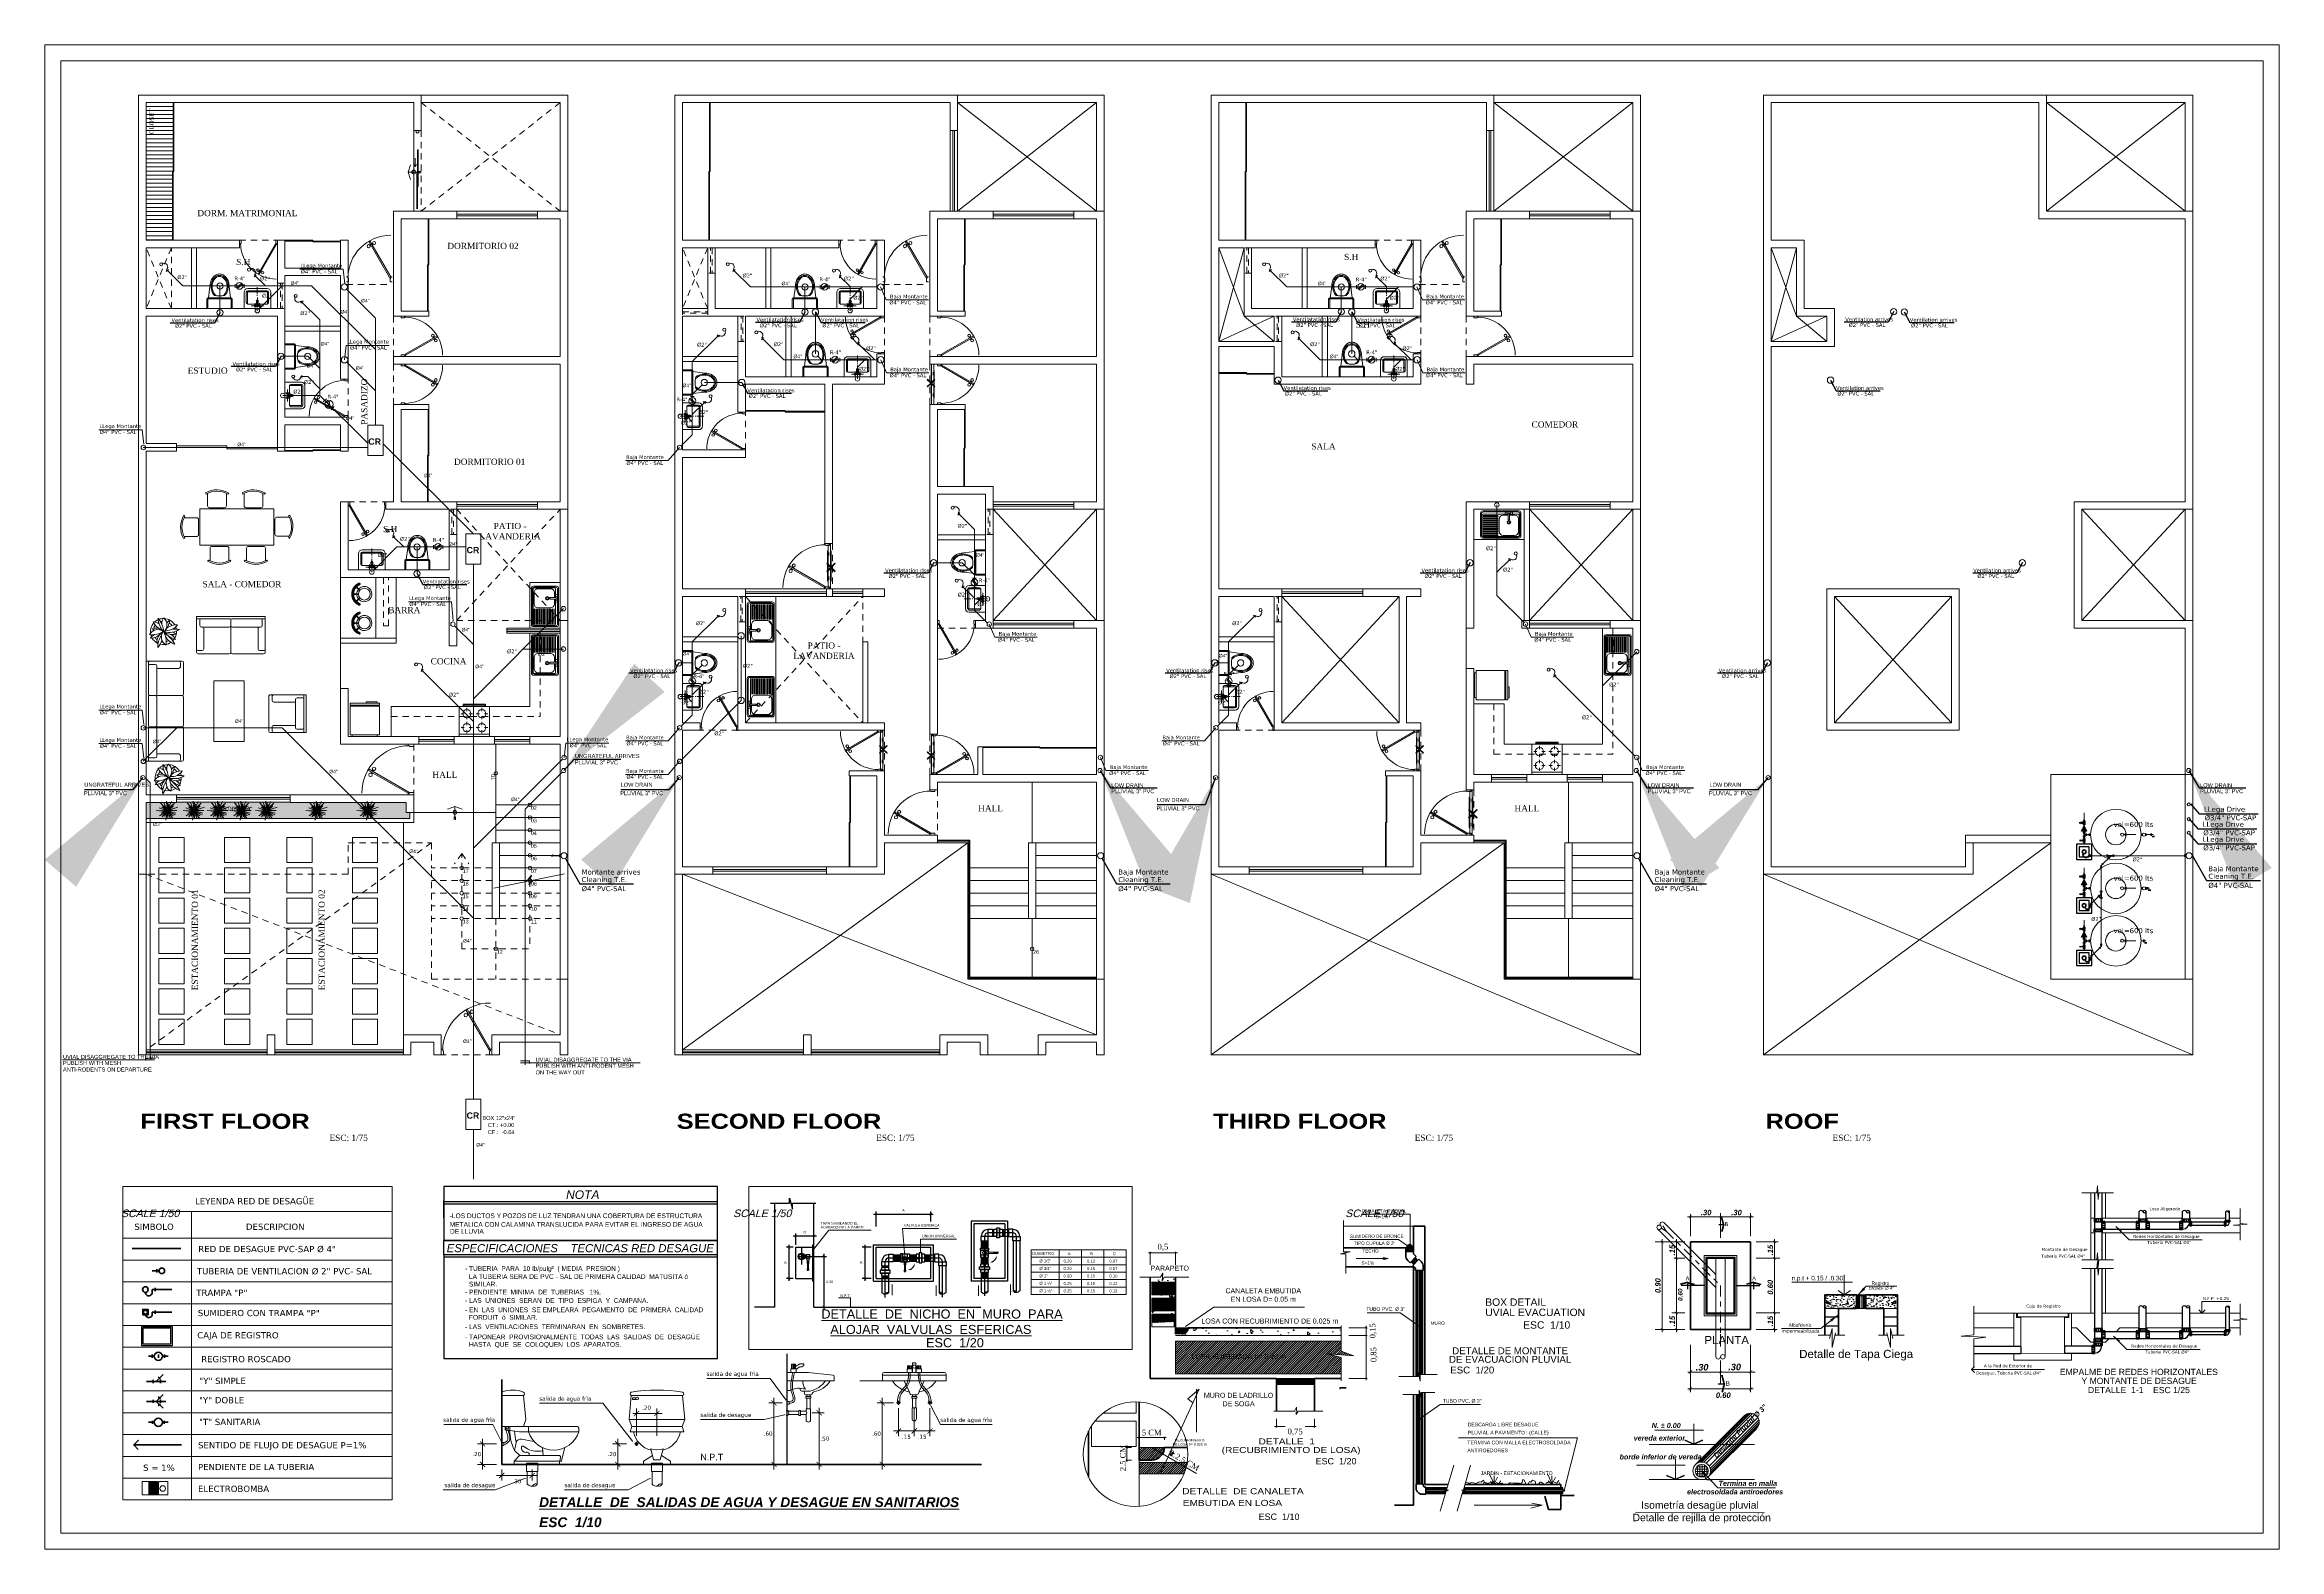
# Model space of a CAD drawing. Header units: millimetres. Extents: x -59 to 123, y 54 to 155.
# Drawn here: x 34.58 to 78.83, y 124.7 to 154.49 of the extents above; entities that cross this region are included whole.
import ezdxf
from ezdxf.enums import TextEntityAlignment as Align

# ---------------------------------------------------------------- set-up
doc = ezdxf.new("R2010")
doc.units = ezdxf.units.MM
for name, pattern in [('ACAD_ISO02W100', [15, 12, -3]), ('ACAD_ISO04W100', [30.5, 24, -3, 0.5, -3]), ('ACAD_ISO10W100', [18.5, 12, -3, 0.5, -3]), ('CONTINUA', [0]), ('DASHDOT', [25.4, 12.7, -6.35, 0, -6.35]), ('DASHDOTX2', [50.8, 25.4, -12.7, 0, -12.7]), ('HIDDEN2', [0.1875, 0.125, -0.0625])]:
    doc.linetypes.add(name, pattern=pattern)
doc.layers.get('0').update_dxf_attribs({"lineweight": 9})
doc.layers.get('Defpoints').update_dxf_attribs({"lineweight": 0})
for name, color, linetype, lineweight in [('0.2', 7, 'Continuous', 20), ('arboles', 94, 'Continuous', 9), ('bruñas', 11, 'Continuous', 20), ('COTA2', 7, 'Continuous', 13), ('COTAS', 8, 'Continuous', 5), ('desague', 4, 'Continuous', 60), ('DET-CORTE', 86, 'Continuous', 50), ('EQUIPASANITARIA', 135, 'Continuous', 30), ('ESCALERA', 128, 'Continuous', 9), ('HP-Baranda', 2, 'Continuous', 0), ('HP-Mobiliario', 251, 'Continuous', 0), ('Layer1', 7, 'Continuous', 13), ('Layer3', 3, 'Continuous', 13), ('Layer5', 5, 'Continuous', 13), ('mobiliario', 7, 'Continuous', 0), ('MUEBLES', 40, 'Continuous', 20), ('muro', 5, 'Continuous', 70), ('murobajo', 7, 'Continuous', 30), ('murocorte', 12, 'Continuous', 20), ('MUROS', 7, 'Continuous', 80), ('Murosbajos', 7, 'Continuous', 5), ('niveles', 8, 'Continuous', 15), ('pisos', 251, 'Continuous', 0), ('PLANTILLA', 252, 'Continuous', 13), ('pluma1', 1, 'Continuous', 9), ('pluma2', 4, 'Continuous', 20), ('pluma3', 13, 'Continuous', 30), ('proyeccion', 44, 'ACAD_ISO02W100', 18), ('PUERTAS', 7, 'Continuous', 9), ('red desague', 73, 'Continuous', 80), ('redaguafria', 141, 'ACAD_ISO10W100', 30), ('SANITARIOS', 7, 'Continuous', 5), ('TEXTOAGUA', 140, 'Continuous', 20), ('TEXTOS', 3, 'Continuous', 0), ('TUB.AGUA', 7, 'DASHDOTX2', 40), ('Tubos', 131, 'Continuous', 20), ('vegetacion', 95, 'Continuous', 0), ('VENTANA BAJA', 150, 'Continuous', 20), ('VENTANAS', 7, 'Continuous', 0), ('VIDRIO', 7, 'Continuous', 5)]:
    doc.layers.add(name, color=color, linetype=linetype, lineweight=lineweight)
for name, color, linetype in [('A-PROY', 8, 'HIDDEN2'), ('A-TEX 010', 7, 'Continuous'), ('TEXTO', 2, 'Continuous'), ('TEXTO2', 3, 'Continuous')]:
    doc.layers.add(name, color=color, linetype=linetype)
doc.styles.add('120', font='swissel.ttf', dxfattribs={"height": 0.12})
doc.styles.add('ARIAL', font='arial.ttf')
doc.styles.add('ARIALNEG', font='arialbd.ttf')
doc.styles.add('BOLD', font='swissl.ttf', dxfattribs={"height": 2})
doc.styles.add('Cuaacab4', font='arial.ttf', dxfattribs={"height": 0.12})
doc.styles.add('DL-100', font='arialbd.ttf', dxfattribs={"width": 1.4, "height": 0.14})
doc.styles.add('F-1', font='arial.ttf', dxfattribs={"height": 0.3})
doc.styles.add('Interiores', font='arial.ttf', dxfattribs={"height": 0.0875})
doc.styles.add('Jocope', font='arialbi.ttf', dxfattribs={"height": 0.125})
doc.styles.add('LUIS', font='arial.ttf')
doc.styles.add('ROMANS', font='ROMANS.SHX', dxfattribs={"width": 1.35, "height": 0.29})
doc.styles.get("Standard").update_dxf_attribs({"font": 'arial.ttf'})
doc.styles.add('STITULO', font='sanss___.ttf', dxfattribs={"width": 1.2, "height": 0.12})
doc.styles.add('style4', font='verdanab.ttf', dxfattribs={"height": 0.1})
doc.styles.add('textcosan', font='verdana.ttf', dxfattribs={"height": 0.1})
doc.styles.add('TEXTO', font='times.ttf')
doc.styles.add('TIPO1', font='arial.ttf', dxfattribs={"height": 0.55})
doc.dimstyles.new('DETALLES', dxfattribs={"dimscale": 7.5, "dimtxt": 0.015, "dimasz": 0.005, "dimexe": 0.0025, "dimexo": 0.02, "dimgap": 0.005, "dimtad": 1, "dimtxsty": 'TEXTO', "dimblk": 'ARCHTICK', "dimcen": 2.5, "dimdle": 0.005, "dimadec": 0, "dimazin": 0, "dimtfac": 1, "dimtmove": 0, "dimatfit": 0, "dimldrblk": 'ARCHTICK', "dimfxl": 1, "dimlwd": 20, "dimarcsym": 0})
doc.dimstyles.new('dimension horizontal', dxfattribs={"dimtxt": 0.08, "dimasz": 0.1, "dimexe": 0.15, "dimexo": 0.3, "dimgap": 0.01, "dimtad": 2, "dimtih": 1, "dimtoh": 1, "dimzin": 1, "dimtxsty": 'style4', "dimblk": 'ARCHTICK', "dimcen": 0.08, "dimadec": 0, "dimazin": 0, "dimtfac": 1, "dimtmove": 0, "dimatfit": 3, "dimfxl": 1, "dimarcsym": 0})
doc.dimstyles.new('ISO-25', dxfattribs={"dimtxt": 2.5, "dimasz": 2.5, "dimexe": 1.25, "dimexo": 0.625, "dimtad": 1, "dimtxsty": 'Standard', "dimcen": 2.5, "dimadec": 0, "dimazin": 0, "dimtfac": 1, "dimtmove": 0, "dimatfit": 3, "dimfxl": 1, "dimarcsym": 0})
doc.dimstyles.get("Standard").update_dxf_attribs({"dimtxt": 0.18, "dimasz": 0.18, "dimexe": 0.18, "dimexo": 0.0625, "dimgap": 0.09, "dimtad": 0, "dimtih": 1, "dimtoh": 1, "dimdec": 4, "dimzin": 0, "dimdsep": 46, "dimtxsty": 'Standard', "dimcen": 0.09, "dimadec": 0, "dimazin": 0, "dimtfac": 1, "dimtdec": 4, "dimtofl": 0, "dimtmove": 0, "dimatfit": 3, "dimfxl": 1, "dimtolj": 1, "dimtzin": 0, "dimarcsym": 0})
pattern_1 = [(95, (-566.30432, -1337.39855), (0.35023663, 0.29388345), [0.047625, -0.523875]), (40, (-566.3043, -1337.39855), (-0.40004472, 0.27544252), [0.0381, -0.4191]), (145.451, (-566.27514, -1337.37406), (-0.0498054, 0.56932559), [0.040475, -0.445225]), (91.1842, (-566.3941, -1337.30875), (0.5535256, 0.40488353), [0.0714375, -0.7858125]), (141.6356, (-566.348, -1337.275), (-0.01771536, 0.85706608), [0.0607125, -0.6678375]), (36.184, (-566.3941, -1337.30875), (-0.01771393, 0.85706596), [0.05715, -0.62865]), (66, (-566.32677, -1337.2863), (0.44880138, 0.08723817), [0.047625, -0.523875]), (11, (-566.32677, -1337.2863), (-0.21634982, 0.43485298), [0.0381, -0.4191]), (116.4514, (-566.28937, -1337.27903), (0.2324501, 0.52209114), [0.040475, -0.445225]), (82.5, (-566.30432, -1337.39855), (-0.144013673, 0.154933534), [0, -0.41402, 0, -0.42545, 0, -0.4206875]), (52.5, (-566.30432, -1337.39855), (-0.058974318, 0.2952175), [0, -0.24257, 0, -0.404495, 0, -0.1603375]), (12.5, (-566.40445, -1337.49868), (0.249819658, 0.229565489), [0, -0.15875, 0, -0.4953, 0, -0.657225]), (2.5, (-566.44935, -1337.54358), (0.21690976, 0.30680598), [0, -0.206375, 0, -0.32893, 0, -0.466725])]
pattern_2 = [(45, (-566.304322, -1337.3985485), (-0.005612660076, 0.005612660076), [])]

# ---------------------------------------------------------------- blocks, each defined once
blk = doc.blocks.new('A$C4F4652E4')
at = {"layer": 'pluma1'}
for p, q in [((0, 0.03), (0, 0.102)), ((0.181, 0.03), (0.181, 0.102))]:
    blk.add_line(p, q, dxfattribs=at)
at = {"layer": 'pluma1', "ltscale": 0.01}
blk.add_circle((0.088, 0.068), 0.0675, dxfattribs=at)
at = {"layer": 'pluma2', "ltscale": 0.01}
blk.add_lwpolyline([(0.046, 0.049), (0.113, 0.109), (0.131, 0.088), (0.063, 0.029)], close=True, dxfattribs=at)
blk = doc.blocks.new('A$C64153278')
at = {"layer": 'mobiliario'}
for p, q in [((0.145, 0.113), (0.13, 0.08)), ((0.144, 0.074), (0.159, 0.107)), ((0.177, 0.183), (0.157, 0.139)), ((0.171, 0.132), (0.191, 0.177)), ((0.321, 0.171), (0.337, 0.126)), ((0.352, 0.131), (0.334, 0.177)), ((0.347, 0.1), (0.36, 0.066)), ((0.374, 0.071), (0.361, 0.105)), ((0.474, 0.245), (0.429, 0.265)), ((0.436, 0.279), (0.48, 0.258)), ((0.532, 0.218), (0.499, 0.233)), ((0.506, 0.247), (0.538, 0.232))]:
    blk.add_line(p, q, dxfattribs=at)
blk.add_circle((0.254, 0.373), 0.175, dxfattribs=at)
for centre, radius, start, end in [((0.025, 0.128), 0.025, 43.05842, 223.05842), ((0.262, 0.35), 0.35, 223.05842, 357.65186), ((0.254, 0.373), 0.225, 332.79435, 243.13807), ((0.262, 0.35), 0.3, 223.05842, 357.65186), ((0.136, 0.117), 0.01, 335.30981, 14.25225), ((0.158, 0.123), 0.0125, 116.36737, 194.25225), ((0.148, 0.143), 0.01, 296.36737, 335.30981), ((0.168, 0.102), 0.01, 116.36737, 155.30981), ((0.158, 0.123), 0.0125, 296.36737, 14.25225), ((0.18, 0.128), 0.01, 155.30981, 194.25225), ((0.184, 0.179), 0.00753, 341.9626, 155.10704), ((0.254, 0.373), 0.225, 251.72826, 288.43083), ((0.328, 0.174), 0.00753, 27.00793, 200.15237), ((0.328, 0.123), 0.01, 341.4127, 20.35514), ((0.349, 0.115), 0.0125, 161.4127, 239.29758), ((0.254, 0.373), 0.225, 292.25126, 328.96199), ((0.338, 0.096), 0.01, 20.35514, 59.29758), ((0.361, 0.135), 0.01, 200.35514, 239.29758), ((0.349, 0.115), 0.0125, 341.4127, 59.29758), ((0.371, 0.108), 0.01, 161.4127, 200.35514), ((0.433, 0.272), 0.00753, 65.60324, 238.74768), ((0.47, 0.236), 0.01, 26.45803, 65.40047), ((0.49, 0.246), 0.0125, 206.45803, 284.34291), ((0.484, 0.268), 0.01, 245.40047, 284.34291), ((0.49, 0.246), 0.0125, 26.45803, 104.34291), ((0.495, 0.224), 0.01, 65.40047, 104.34291), ((0.51, 0.256), 0.01, 206.45803, 245.40047), ((0.587, 0.336), 0.025, 357.65186, 177.65186)]:
    blk.add_arc(centre, radius, start, end, dxfattribs=at)
for points in [[(0.026, 0.128), (0.02, 0.117), (0.001, 0.135), (0.008, 0.146)], [(0.02, 0.117), (0.02, 0.103), (0.001, 0.122), (0.001, 0.135)], [(0.02, 0.103), (0.026, 0.092), (0.007, 0.111), (0.001, 0.122)], [(0.037, 0.135), (0.026, 0.128), (0.008, 0.146), (0.019, 0.152)], [(0.049, 0.135), (0.037, 0.135), (0.019, 0.152), (0.032, 0.152)], [(0.046, 0.112), (0.04, 0.1), (0.02, 0.117), (0.026, 0.128)], [(0.04, 0.1), (0.041, 0.086), (0.02, 0.103), (0.02, 0.117)], [(0.041, 0.086), (0.047, 0.074), (0.026, 0.092), (0.02, 0.103)], [(0.056, 0.119), (0.046, 0.112), (0.026, 0.128), (0.037, 0.135)], [(0.06, 0.128), (0.049, 0.135), (0.032, 0.152), (0.043, 0.145)], [(0.067, 0.12), (0.056, 0.119), (0.037, 0.135), (0.049, 0.135)], [(0.067, 0.097), (0.062, 0.084), (0.04, 0.1), (0.046, 0.112)], [(0.062, 0.084), (0.063, 0.07), (0.041, 0.086), (0.04, 0.1)], [(0.063, 0.07), (0.069, 0.058), (0.047, 0.074), (0.041, 0.086)], [(0.076, 0.105), (0.067, 0.097), (0.046, 0.112), (0.056, 0.119)], [(0.078, 0.113), (0.067, 0.12), (0.049, 0.135), (0.06, 0.128)], [(0.087, 0.106), (0.076, 0.105), (0.056, 0.119), (0.067, 0.12)], [(0.089, 0.084), (0.085, 0.071), (0.062, 0.084), (0.067, 0.097)], [(0.085, 0.071), (0.086, 0.056), (0.063, 0.07), (0.062, 0.084)], [(0.086, 0.056), (0.093, 0.044), (0.069, 0.058), (0.063, 0.07)], [(0.097, 0.1), (0.087, 0.106), (0.067, 0.12), (0.078, 0.113)], [(0.097, 0.092), (0.089, 0.084), (0.067, 0.097), (0.076, 0.105)], [(0.107, 0.094), (0.097, 0.092), (0.076, 0.105), (0.087, 0.106)], [(0.112, 0.073), (0.109, 0.059), (0.085, 0.071), (0.089, 0.084)], [(0.109, 0.059), (0.111, 0.044), (0.086, 0.056), (0.085, 0.071)], [(0.111, 0.044), (0.117, 0.031), (0.093, 0.044), (0.086, 0.056)], [(0.117, 0.087), (0.107, 0.094), (0.087, 0.106), (0.097, 0.1)], [(0.119, 0.082), (0.112, 0.073), (0.089, 0.084), (0.097, 0.092)], [(0.129, 0.083), (0.119, 0.082), (0.097, 0.092), (0.107, 0.094)], [(0.138, 0.077), (0.129, 0.083), (0.107, 0.094), (0.117, 0.087)], [(0.136, 0.063), (0.134, 0.049), (0.109, 0.059), (0.112, 0.073)], [(0.134, 0.049), (0.136, 0.034), (0.111, 0.044), (0.109, 0.059)], [(0.136, 0.034), (0.143, 0.021), (0.117, 0.031), (0.111, 0.044)], [(0.142, 0.072), (0.136, 0.063), (0.112, 0.073), (0.119, 0.082)], [(0.151, 0.074), (0.142, 0.072), (0.119, 0.082), (0.129, 0.083)], [(0.16, 0.068), (0.151, 0.074), (0.129, 0.083), (0.138, 0.077)], [(0.161, 0.056), (0.159, 0.041), (0.134, 0.049), (0.136, 0.063)], [(0.159, 0.041), (0.162, 0.026), (0.136, 0.034), (0.134, 0.049)], [(0.166, 0.065), (0.161, 0.056), (0.136, 0.063), (0.142, 0.072)], [(0.162, 0.026), (0.169, 0.013), (0.143, 0.021), (0.136, 0.034)], [(0.174, 0.067), (0.166, 0.065), (0.142, 0.072), (0.151, 0.074)], [(0.182, 0.061), (0.174, 0.067), (0.151, 0.074), (0.16, 0.068)], [(0.186, 0.05), (0.186, 0.036), (0.159, 0.041), (0.161, 0.056)], [(0.186, 0.036), (0.189, 0.019), (0.162, 0.026), (0.159, 0.041)], [(0.191, 0.06), (0.186, 0.05), (0.161, 0.056), (0.166, 0.065)], [(0.189, 0.019), (0.195, 0.006), (0.169, 0.013), (0.162, 0.026)], [(0.197, 0.062), (0.191, 0.06), (0.166, 0.065), (0.174, 0.067)], [(0.205, 0.055), (0.197, 0.062), (0.174, 0.067), (0.182, 0.061)], [(0.215, 0.056), (0.212, 0.047), (0.186, 0.05), (0.191, 0.06)], [(0.212, 0.047), (0.212, 0.032), (0.186, 0.036), (0.186, 0.05)], [(0.212, 0.032), (0.216, 0.015), (0.189, 0.019), (0.186, 0.036)], [(0.216, 0.015), (0.222, 0.002), (0.195, 0.006), (0.189, 0.019)], [(0.221, 0.058), (0.215, 0.056), (0.191, 0.06), (0.197, 0.062)], [(0.228, 0.052), (0.221, 0.058), (0.197, 0.062), (0.205, 0.055)], [(0.241, 0.055), (0.238, 0.045), (0.212, 0.047), (0.215, 0.056)], [(0.238, 0.045), (0.239, 0.03), (0.212, 0.032), (0.212, 0.047)], [(0.239, 0.03), (0.244, 0.014), (0.216, 0.015), (0.212, 0.032)], [(0.245, 0.056), (0.241, 0.055), (0.215, 0.056), (0.221, 0.058)], [(0.244, 0.014), (0.25, 0), (0.222, 0.002), (0.216, 0.015)], [(0.252, 0.05), (0.245, 0.056), (0.221, 0.058), (0.228, 0.052)], [(0.266, 0.055), (0.265, 0.045), (0.238, 0.045), (0.241, 0.055)], [(0.265, 0.045), (0.267, 0.03), (0.239, 0.03), (0.238, 0.045)], [(0.267, 0.03), (0.271, 0.014), (0.244, 0.014), (0.239, 0.03)], [(0.27, 0.057), (0.266, 0.055), (0.241, 0.055), (0.245, 0.056)], [(0.271, 0.014), (0.277, 0), (0.25, 0), (0.244, 0.014)], [(0.275, 0.05), (0.27, 0.057), (0.245, 0.056), (0.252, 0.05)], [(0.291, 0.057), (0.291, 0.048), (0.265, 0.045), (0.266, 0.055)], [(0.291, 0.048), (0.294, 0.033), (0.267, 0.03), (0.265, 0.045)], [(0.294, 0.059), (0.291, 0.057), (0.266, 0.055), (0.27, 0.057)], [(0.294, 0.033), (0.299, 0.016), (0.271, 0.014), (0.267, 0.03)], [(0.298, 0.052), (0.294, 0.059), (0.27, 0.057), (0.275, 0.05)], [(0.299, 0.016), (0.304, 0.002), (0.277, 0), (0.271, 0.014)], [(0.317, 0.063), (0.316, 0.061), (0.291, 0.057), (0.294, 0.059)], [(0.316, 0.061), (0.317, 0.052), (0.291, 0.048), (0.291, 0.057)], [(0.317, 0.052), (0.32, 0.037), (0.294, 0.033), (0.291, 0.048)], [(0.322, 0.056), (0.317, 0.063), (0.294, 0.059), (0.298, 0.052)], [(0.32, 0.037), (0.326, 0.021), (0.299, 0.016), (0.294, 0.033)], [(0.326, 0.021), (0.332, 0.007), (0.304, 0.002), (0.299, 0.016)], [(0.341, 0.068), (0.34, 0.067), (0.316, 0.061), (0.317, 0.063)], [(0.34, 0.067), (0.342, 0.058), (0.317, 0.052), (0.316, 0.061)], [(0.344, 0.061), (0.341, 0.068), (0.317, 0.063), (0.322, 0.056)], [(0.342, 0.058), (0.347, 0.044), (0.32, 0.037), (0.317, 0.052)], [(0.347, 0.044), (0.353, 0.027), (0.326, 0.021), (0.32, 0.037)], [(0.353, 0.027), (0.358, 0.013), (0.332, 0.007), (0.326, 0.021)], [(0.364, 0.076), (0.364, 0.075), (0.34, 0.067), (0.341, 0.068)], [(0.364, 0.075), (0.367, 0.067), (0.342, 0.058), (0.34, 0.067)], [(0.367, 0.069), (0.364, 0.076), (0.341, 0.068), (0.344, 0.061)], [(0.367, 0.067), (0.373, 0.052), (0.347, 0.044), (0.342, 0.058)], [(0.373, 0.052), (0.379, 0.036), (0.353, 0.027), (0.347, 0.044)], [(0.379, 0.036), (0.384, 0.022), (0.358, 0.013), (0.353, 0.027)], [(0.388, 0.078), (0.386, 0.085), (0.364, 0.076), (0.367, 0.069)], [(0.386, 0.085), (0.388, 0.085), (0.364, 0.075), (0.364, 0.076)], [(0.388, 0.085), (0.392, 0.077), (0.367, 0.067), (0.364, 0.075)], [(0.392, 0.077), (0.398, 0.063), (0.373, 0.052), (0.367, 0.067)], [(0.398, 0.063), (0.404, 0.046), (0.379, 0.036), (0.373, 0.052)], [(0.404, 0.046), (0.409, 0.032), (0.384, 0.022), (0.379, 0.036)], [(0.409, 0.088), (0.408, 0.096), (0.386, 0.085), (0.388, 0.078)], [(0.408, 0.096), (0.41, 0.096), (0.388, 0.085), (0.386, 0.085)], [(0.41, 0.096), (0.415, 0.089), (0.392, 0.077), (0.388, 0.085)], [(0.415, 0.089), (0.422, 0.075), (0.398, 0.063), (0.392, 0.077)], [(0.422, 0.075), (0.429, 0.059), (0.404, 0.046), (0.398, 0.063)], [(0.429, 0.059), (0.434, 0.045), (0.409, 0.032), (0.404, 0.046)], [(0.429, 0.101), (0.429, 0.109), (0.408, 0.096), (0.409, 0.088)], [(0.429, 0.109), (0.432, 0.109), (0.41, 0.096), (0.408, 0.096)], [(0.432, 0.109), (0.438, 0.102), (0.415, 0.089), (0.41, 0.096)], [(0.438, 0.102), (0.446, 0.089), (0.422, 0.075), (0.415, 0.089)], [(0.446, 0.089), (0.453, 0.073), (0.429, 0.059), (0.422, 0.075)], [(0.448, 0.123), (0.452, 0.124), (0.432, 0.109), (0.429, 0.109)], [(0.448, 0.114), (0.448, 0.123), (0.429, 0.109), (0.429, 0.101)], [(0.453, 0.073), (0.457, 0.059), (0.434, 0.045), (0.429, 0.059)], [(0.452, 0.124), (0.459, 0.118), (0.438, 0.102), (0.432, 0.109)], [(0.459, 0.118), (0.468, 0.105), (0.446, 0.089), (0.438, 0.102)], [(0.468, 0.105), (0.475, 0.089), (0.453, 0.073), (0.446, 0.089)], [(0.467, 0.139), (0.472, 0.14), (0.452, 0.124), (0.448, 0.123)], [(0.466, 0.13), (0.467, 0.139), (0.448, 0.123), (0.448, 0.114)], [(0.472, 0.14), (0.48, 0.135), (0.459, 0.118), (0.452, 0.124)], [(0.475, 0.089), (0.479, 0.075), (0.457, 0.059), (0.453, 0.073)], [(0.48, 0.135), (0.488, 0.122), (0.468, 0.105), (0.459, 0.118)], [(0.483, 0.146), (0.484, 0.156), (0.467, 0.139), (0.466, 0.13)], [(0.484, 0.156), (0.49, 0.158), (0.472, 0.14), (0.467, 0.139)], [(0.488, 0.122), (0.496, 0.107), (0.475, 0.089), (0.468, 0.105)], [(0.49, 0.158), (0.498, 0.153), (0.48, 0.135), (0.472, 0.14)], [(0.496, 0.107), (0.5, 0.093), (0.479, 0.075), (0.475, 0.089)], [(0.498, 0.153), (0.508, 0.141), (0.488, 0.122), (0.48, 0.135)], [(0.498, 0.164), (0.5, 0.174), (0.484, 0.156), (0.483, 0.146)], [(0.5, 0.174), (0.506, 0.177), (0.49, 0.158), (0.484, 0.156)], [(0.508, 0.141), (0.516, 0.127), (0.496, 0.107), (0.488, 0.122)], [(0.506, 0.177), (0.516, 0.172), (0.498, 0.153), (0.49, 0.158)], [(0.516, 0.127), (0.52, 0.112), (0.5, 0.093), (0.496, 0.107)], [(0.512, 0.183), (0.514, 0.193), (0.5, 0.174), (0.498, 0.164)], [(0.516, 0.172), (0.526, 0.162), (0.508, 0.141), (0.498, 0.153)], [(0.514, 0.193), (0.521, 0.197), (0.506, 0.177), (0.5, 0.174)], [(0.521, 0.197), (0.531, 0.193), (0.516, 0.172), (0.506, 0.177)], [(0.526, 0.162), (0.534, 0.147), (0.516, 0.127), (0.508, 0.141)], [(0.524, 0.203), (0.527, 0.213), (0.514, 0.193), (0.512, 0.183)], [(0.527, 0.213), (0.534, 0.218), (0.521, 0.197), (0.514, 0.193)], [(0.531, 0.193), (0.542, 0.183), (0.526, 0.162), (0.516, 0.172)], [(0.534, 0.147), (0.537, 0.133), (0.52, 0.112), (0.516, 0.127)], [(0.534, 0.218), (0.545, 0.215), (0.531, 0.193), (0.521, 0.197)], [(0.535, 0.224), (0.538, 0.235), (0.527, 0.213), (0.524, 0.203)], [(0.542, 0.183), (0.55, 0.169), (0.534, 0.147), (0.526, 0.162)], [(0.538, 0.235), (0.546, 0.24), (0.534, 0.218), (0.527, 0.213)], [(0.545, 0.215), (0.556, 0.206), (0.542, 0.183), (0.531, 0.193)], [(0.546, 0.24), (0.557, 0.238), (0.545, 0.215), (0.534, 0.218)], [(0.55, 0.169), (0.553, 0.155), (0.537, 0.133), (0.534, 0.147)], [(0.544, 0.246), (0.547, 0.257), (0.538, 0.235), (0.535, 0.224)], [(0.547, 0.257), (0.556, 0.263), (0.546, 0.24), (0.538, 0.235)], [(0.556, 0.206), (0.564, 0.193), (0.55, 0.169), (0.542, 0.183)], [(0.551, 0.268), (0.555, 0.279), (0.547, 0.257), (0.544, 0.246)], [(0.557, 0.238), (0.569, 0.23), (0.556, 0.206), (0.545, 0.215)], [(0.556, 0.263), (0.567, 0.262), (0.557, 0.238), (0.546, 0.24)], [(0.555, 0.279), (0.564, 0.286), (0.556, 0.263), (0.547, 0.257)], [(0.564, 0.193), (0.568, 0.179), (0.553, 0.155), (0.55, 0.169)], [(0.557, 0.291), (0.56, 0.303), (0.555, 0.279), (0.551, 0.268)], [(0.56, 0.303), (0.57, 0.31), (0.564, 0.286), (0.555, 0.279)], [(0.564, 0.286), (0.576, 0.286), (0.567, 0.262), (0.556, 0.263)], [(0.569, 0.23), (0.577, 0.217), (0.564, 0.193), (0.556, 0.206)], [(0.56, 0.314), (0.564, 0.326), (0.56, 0.303), (0.557, 0.291)], [(0.567, 0.262), (0.579, 0.254), (0.569, 0.23), (0.557, 0.238)], [(0.562, 0.337), (0.566, 0.35), (0.564, 0.326), (0.56, 0.314)], [(0.564, 0.326), (0.574, 0.334), (0.57, 0.31), (0.56, 0.303)], [(0.566, 0.35), (0.576, 0.359), (0.574, 0.334), (0.564, 0.326)], [(0.57, 0.31), (0.582, 0.311), (0.576, 0.286), (0.564, 0.286)], [(0.577, 0.217), (0.58, 0.203), (0.568, 0.179), (0.564, 0.193)], [(0.576, 0.286), (0.588, 0.279), (0.579, 0.254), (0.567, 0.262)], [(0.579, 0.254), (0.588, 0.242), (0.577, 0.217), (0.569, 0.23)], [(0.574, 0.334), (0.586, 0.336), (0.582, 0.311), (0.57, 0.31)], [(0.576, 0.359), (0.588, 0.361), (0.586, 0.336), (0.574, 0.334)], [(0.582, 0.311), (0.594, 0.305), (0.588, 0.279), (0.576, 0.286)], [(0.588, 0.242), (0.591, 0.228), (0.58, 0.203), (0.577, 0.217)], [(0.588, 0.279), (0.596, 0.268), (0.588, 0.242), (0.579, 0.254)], [(0.586, 0.336), (0.598, 0.331), (0.594, 0.305), (0.582, 0.311)], [(0.588, 0.361), (0.601, 0.358), (0.598, 0.331), (0.586, 0.336)], [(0.594, 0.305), (0.603, 0.294), (0.596, 0.268), (0.588, 0.279)], [(0.596, 0.268), (0.599, 0.254), (0.591, 0.228), (0.588, 0.242)], [(0.598, 0.331), (0.607, 0.321), (0.603, 0.294), (0.594, 0.305)], [(0.603, 0.294), (0.606, 0.281), (0.599, 0.254), (0.596, 0.268)], [(0.601, 0.358), (0.609, 0.348), (0.607, 0.321), (0.598, 0.331)], [(0.607, 0.321), (0.61, 0.308), (0.606, 0.281), (0.603, 0.294)], [(0.609, 0.348), (0.612, 0.335), (0.61, 0.308), (0.607, 0.321)]]:
    blk.add_3dface(points, dxfattribs=at)
blk = doc.blocks.new('lavo')
for p, q in [((734.652, 78.217), (734.652, 77.495)), ((734.652, 78.217), (734.652, 77.495)), ((734.672, 78.198), (734.672, 77.515)), ((734.672, 78.198), (734.672, 77.515)), ((734.691, 78.256), (735.15, 78.256)), ((734.691, 78.256), (735.15, 78.256)), ((734.711, 78.237), (735.13, 78.237)), ((734.711, 78.237), (735.13, 78.237)), ((734.716, 78.206), (734.716, 77.71)), ((734.716, 78.206), (734.716, 77.71)), ((734.735, 78.225), (735.138, 78.225)), ((734.735, 78.225), (735.138, 78.225)), ((734.741, 78.206), (734.741, 77.905)), ((734.741, 78.206), (734.741, 77.905)), ((734.764, 78.206), (734.764, 77.905)), ((734.764, 78.206), (734.764, 77.905)), ((734.788, 78.206), (734.788, 77.905)), ((734.788, 78.206), (734.788, 77.905)), ((734.811, 78.206), (734.811, 77.905)), ((734.811, 78.206), (734.811, 77.905)), ((735.06, 77.886), (734.813, 77.886)), ((735.06, 77.886), (734.813, 77.886)), ((734.834, 78.206), (734.834, 77.905)), ((734.834, 78.206), (734.834, 77.905)), ((734.858, 78.206), (734.858, 77.905)), ((734.858, 78.206), (734.858, 77.905)), ((734.881, 78.206), (734.881, 77.905)), ((734.881, 78.206), (734.881, 77.905)), ((734.905, 78.206), (734.905, 77.905)), ((734.905, 78.206), (734.905, 77.905)), ((734.928, 78.206), (734.928, 77.905)), ((734.928, 78.206), (734.928, 77.905)), ((734.951, 78.206), (734.951, 77.905)), ((734.951, 78.206), (734.951, 77.905)), ((734.975, 78.206), (734.975, 77.905)), ((734.975, 78.206), (734.975, 77.905)), ((734.998, 78.206), (734.998, 77.905)), ((734.998, 78.206), (734.998, 77.905)), ((735.021, 78.206), (735.021, 77.905)), ((735.021, 78.206), (735.021, 77.905)), ((735.045, 78.206), (735.045, 77.905)), ((735.045, 78.206), (735.045, 77.905)), ((735.068, 78.206), (735.068, 77.905)), ((735.068, 78.206), (735.068, 77.905)), ((735.091, 78.206), (735.091, 77.905)), ((735.091, 78.206), (735.091, 77.905)), ((735.115, 78.206), (735.115, 77.905)), ((735.115, 78.206), (735.115, 77.905)), ((735.138, 78.206), (735.138, 77.905)), ((735.138, 78.206), (735.138, 77.905)), ((735.158, 78.206), (735.158, 77.507)), ((735.158, 78.206), (735.158, 77.507)), ((735.169, 78.198), (735.169, 77.515)), ((735.169, 78.198), (735.169, 77.515)), ((735.189, 78.217), (735.189, 77.495)), ((735.189, 78.217), (735.189, 77.495)), ((734.691, 77.456), (735.15, 77.456)), ((734.691, 77.456), (735.15, 77.456)), ((734.697, 77.702), (734.697, 77.688)), ((734.697, 77.702), (734.697, 77.688)), ((734.821, 77.71), (734.705, 77.71)), ((734.821, 77.71), (734.705, 77.71)), ((734.705, 77.68), (734.821, 77.68)), ((734.705, 77.68), (734.821, 77.68)), ((734.711, 77.476), (735.13, 77.476)), ((734.711, 77.476), (735.13, 77.476)), ((734.716, 77.68), (734.716, 77.507)), ((734.716, 77.68), (734.716, 77.507)), ((734.735, 77.808), (734.735, 77.71)), ((734.735, 77.808), (734.735, 77.71)), ((734.735, 77.68), (734.735, 77.582)), ((734.735, 77.68), (734.735, 77.582)), ((734.735, 77.488), (735.138, 77.488)), ((734.735, 77.488), (735.138, 77.488)), ((735.06, 77.504), (734.813, 77.504)), ((735.06, 77.504), (734.813, 77.504)), ((734.829, 77.688), (734.829, 77.702)), ((734.829, 77.688), (734.829, 77.702)), ((735.138, 77.808), (735.138, 77.582)), ((735.138, 77.808), (735.138, 77.582))]:
    blk.add_line(p, q)
for centre, radius in [((734.694, 77.749), 0.0202), ((734.694, 77.749), 0.0202), ((734.694, 77.64), 0.0202), ((734.694, 77.64), 0.0202), ((734.878, 77.695), 0.0361), ((734.878, 77.695), 0.0361), ((734.878, 77.695), 0.0205), ((734.878, 77.695), 0.0205)]:
    blk.add_circle(centre, radius)
for centre, radius, start, end in [((734.691, 78.217), 0.0389, 90, 180), ((734.691, 78.217), 0.0389, 90, 180), ((734.711, 78.198), 0.0389, 90, 180), ((734.711, 78.198), 0.0389, 90, 180), ((734.735, 78.206), 0.0195, 90, 180), ((734.735, 78.206), 0.0195, 90, 180), ((734.813, 77.808), 0.0779, 90, 180), ((734.813, 77.808), 0.0779, 90, 180), ((735.06, 77.808), 0.0779, 0, 90), ((735.06, 77.808), 0.0779, 0, 90), ((735.13, 78.198), 0.0389, 0, 90), ((735.13, 78.198), 0.0389, 0, 90), ((735.138, 78.206), 0.0195, 0, 90), ((735.138, 78.206), 0.0195, 0, 90), ((735.15, 78.217), 0.0389, 0, 90), ((735.15, 78.217), 0.0389, 0, 90), ((734.691, 77.495), 0.0389, 180, 270), ((734.691, 77.495), 0.0389, 180, 270), ((734.711, 77.515), 0.0389, 180, 270), ((734.711, 77.515), 0.0389, 180, 270), ((734.705, 77.702), 0.00779, 90, 180), ((734.705, 77.702), 0.00779, 90, 180), ((734.705, 77.688), 0.00779, 180, 270), ((734.705, 77.688), 0.00779, 180, 270), ((734.735, 77.507), 0.0195, 180, 270), ((734.735, 77.507), 0.0195, 180, 270), ((734.813, 77.582), 0.0779, 180, 270), ((734.813, 77.582), 0.0779, 180, 270), ((734.821, 77.702), 0.00779, 0, 90), ((734.821, 77.702), 0.00779, 0, 90), ((734.821, 77.688), 0.00779, 270, 360), ((734.821, 77.688), 0.00779, 270, 360), ((735.06, 77.582), 0.0779, 270, 0), ((735.06, 77.582), 0.0779, 270, 0), ((735.13, 77.515), 0.0389, 270, 0), ((735.13, 77.515), 0.0389, 270, 0), ((735.138, 77.507), 0.0195, 270, 0), ((735.138, 77.507), 0.0195, 270, 0), ((735.15, 77.495), 0.0389, 270, 0), ((735.15, 77.495), 0.0389, 270, 0)]:
    blk.add_arc(centre, radius, start, end)
blk = doc.blocks.new('COC')
for p, q in [((602.899, 76.322), (603.499, 76.322)), ((602.899, 76.322), (602.899, 75.722)), ((602.934, 76.176), (603.001, 76.176)), ((602.979, 76.362), (603.419, 76.362)), ((602.979, 76.362), (602.979, 76.322)), ((602.999, 76.342), (603.399, 76.342)), ((602.999, 76.342), (602.999, 76.322)), ((603.05, 76.225), (603.05, 76.291)), ((603.05, 76.069), (603.05, 76.127)), ((603.099, 76.176), (603.164, 76.176)), ((603.234, 76.176), (603.3, 76.176)), ((603.349, 76.225), (603.349, 76.291)), ((603.349, 76.069), (603.349, 76.127)), ((603.398, 76.176), (603.463, 76.176)), ((603.399, 76.342), (603.399, 76.322)), ((603.419, 76.362), (603.419, 76.322)), ((603.499, 76.322), (603.499, 75.722)), ((603.499, 75.772), (602.899, 75.772)), ((603.499, 75.722), (602.899, 75.722)), ((602.934, 75.901), (603.001, 75.901)), ((603.05, 75.95), (603.05, 76.016)), ((603.05, 75.794), (603.05, 75.852)), ((603.099, 75.901), (603.164, 75.901)), ((603.234, 75.901), (603.3, 75.901)), ((603.349, 75.95), (603.349, 76.016)), ((603.349, 75.794), (603.349, 75.852)), ((603.398, 75.901), (603.463, 75.901))]:
    blk.add_line(p, q)
for centre in [(603.05, 76.176), (603.349, 76.176), (603.05, 75.901), (603.349, 75.901)]:
    blk.add_circle(centre, 0.0812)
blk = doc.blocks.new('REFRI')
at = {"layer": 'MUEBLES', "color": 250, "lineweight": 0, "ltscale": 0.25}
for p, q in [((0, 0.254), (0, -0.254)), ((0.04, 0.254), (0, 0.254)), ((0.04, 0.298), (0.04, -0.302)), ((0.625, 0.298), (0.04, 0.298)), ((0.625, -0.302), (0.625, 0.298)), ((0.647, 0.277), (0.625, 0.277)), ((0.647, -0.302), (0.647, 0.298)), ((0.685, 0.298), (0.647, 0.298)), ((0.685, 0.298), (0.685, -0.302)), ((0.685, -0.302), (0.685, 0.298)), ((0, -0.254), (0.04, -0.254)), ((0.04, -0.302), (0.625, -0.302)), ((0.647, -0.28), (0.625, -0.28)), ((0.647, -0.302), (0.685, -0.302)), ((0.711, -0.034), (0.685, -0.034)), ((0.711, -0.256), (0.685, -0.256)), ((0.711, -0.256), (0.711, -0.034))]:
    blk.add_line(p, q, dxfattribs=at)
blk = doc.blocks.new('A$C16406C30')
at = {"layer": 'HP-Mobiliario'}
for p, q in [((0.189, 0.5), (0, 0.5)), ((0.179, 0.48), (0, 0.48)), ((0.203, 0.494), (0.186, 0.477)), ((0.189, 0.03), (0.189, 0.47)), ((0.209, 0.02), (0.209, 0.48)), ((0.209, 0.468), (0.434, 0.44)), ((0, 0.02), (0.179, 0.02)), ((0, 0), (0.189, 0)), ((0.203, 0.006), (0.186, 0.023)), ((0.209, 0.032), (0.434, 0.06)), ((0.249, 0.194), (0.249, 0.306)), ((0.259, 0.322), (0.259, 0.353)), ((0.259, 0.147), (0.259, 0.178))]:
    blk.add_line(p, q, dxfattribs=at)
for points in [[(0.249, 0.306, -0.100268), (0.29, 0.354, -0.08725), (0.353, 0.387, -0.077598), (0.434, 0.4, -0.077598), (0.514, 0.387, -0.08725), (0.577, 0.354, -0.105601), (0.62, 0.303, -0.12364), (0.634, 0.25, -0.12364), (0.62, 0.197, -0.105601), (0.577, 0.146, -0.08725), (0.514, 0.113, -0.077598), (0.434, 0.1, -0.077598)], [(0.434, 0.1, -0.077598), (0.353, 0.113, -0.08725), (0.29, 0.146, -0.100268), (0.249, 0.194, -0.12364)], [(0.259, 0.353, -0.0362), (0.278, 0.37, -0.08725), (0.347, 0.406, -0.077598), (0.434, 0.42, -0.077598), (0.52, 0.406, -0.08725), (0.589, 0.37, -0.105601), (0.638, 0.313, -0.12364), (0.654, 0.25, -0.12364), (0.638, 0.187, -0.105601), (0.589, 0.13, -0.08725), (0.52, 0.094, -0.077598), (0.434, 0.08, -0.077598)], [(0.434, 0.08, -0.077598), (0.347, 0.094, -0.08725), (0.278, 0.13, -0.0362), (0.259, 0.147, -0.12364)], [(0.434, 0.44, -0.076393), (0.532, 0.425, -0.086437), (0.61, 0.384, -0.105872), (0.666, 0.32, -0.125404), (0.684, 0.25, -0.125404), (0.666, 0.18, -0.105872), (0.61, 0.116, -0.086437), (0.532, 0.075, -0.076393), (0.434, 0.06, -0.076393)]]:
    blk.add_lwpolyline(points, format="xyb", dxfattribs=at)
for centre, radius, start, end in [((0.179, 0.47), 0.01, 0, 90), ((0.189, 0.48), 0.02, 0, 90), ((0.179, 0.03), 0.01, 270, 0), ((0.189, 0.02), 0.02, 270, 0)]:
    blk.add_arc(centre, radius, start, end, dxfattribs=at)
blk = doc.blocks.new('A$C45F17A5E')
at = {"color": 250, "lineweight": 0}
for p, q in [((0.13, 0.259), (0.13, 0.203)), ((0.144, 0.229), (0.144, 0)), ((0.158, 0.259), (0.158, 0.203))]:
    blk.add_line(p, q, dxfattribs=at)
blk.add_lwpolyline([(0.288, 0.052), (0.144, 0), (0, 0.052)], dxfattribs=at)
blk.add_circle((0.144, 0.114), 0.0379, dxfattribs=at)
blk = doc.blocks.new('rf67')
at = {"layer": 'PUERTAS', "ltscale": 0.01}
for p, q in [((2984.409, 394.824), (2984.426, 394.825)), ((2984.41, 394.8), (2984.427, 394.801)), ((2984.425, 394.83), (2984.431, 394.83)), ((2984.427, 394.796), (2984.425, 394.83)), ((2984.427, 394.796), (2984.433, 394.796)), ((2984.462, 394.831), (2984.457, 394.831)), ((2984.464, 394.797), (2984.458, 394.797)), ((2984.464, 394.797), (2984.462, 394.831)), ((2984.479, 394.827), (2984.463, 394.826)), ((2984.48, 394.803), (2984.464, 394.802))]:
    blk.add_line(p, q, dxfattribs=at)
at = {"layer": 'PUERTAS', "ltscale": 0.075}
for p, q in [((2984.454, 394.896), (2984.429, 394.895)), ((2984.458, 394.069), (2984.429, 394.895)), ((2984.483, 394.07), (2984.454, 394.896)), ((2983.664, 394.391), (2983.698, 394.374)), ((2983.733, 394.439), (2983.698, 394.374)), ((2983.711, 394.48), (2983.733, 394.468)), ((2983.733, 394.468), (2983.722, 394.445)), ((2983.722, 394.445), (2983.733, 394.439)), ((2984.46, 394.053), (2984.425, 393.987)), ((2984.459, 393.969), (2984.425, 393.987)), ((2984.483, 394.07), (2984.458, 394.069)), ((2984.472, 394.047), (2984.46, 394.053)), ((2984.483, 394.07), (2984.472, 394.047)), ((2984.506, 394.058), (2984.483, 394.07))]:
    blk.add_line(p, q, dxfattribs=at)
at = {"layer": 'PUERTAS', "ltscale": 0.01}
for centre in [(2984.382, 394.812), (2984.507, 394.816)]:
    blk.add_circle(centre, 0.0302, dxfattribs=at)
blk.add_arc((2984.471, 394.048), 0.848, 61.9779, 152.0448, dxfattribs=at)
blk = doc.blocks.new('A$C553331B4')
at = {"layer": 'pisos'}
for points in [[(0, 4.1), (0.5, 4.1), (0.5, 3.6), (0, 3.6)], [(1.8, 4.1), (1.3, 4.1), (1.3, 3.6), (1.8, 3.6)], [(0, 3.5), (0.5, 3.5), (0.5, 3), (0, 3)], [(1.8, 3.5), (1.3, 3.5), (1.3, 3), (1.8, 3)], [(0, 2.9), (0.5, 2.9), (0.5, 2.4), (0, 2.4)], [(1.8, 2.9), (1.3, 2.9), (1.3, 2.4), (1.8, 2.4)], [(0, 2.3), (0.5, 2.3), (0.5, 1.8), (0, 1.8)], [(1.8, 2.3), (1.3, 2.3), (1.3, 1.8), (1.8, 1.8)], [(0, 1.7), (0.5, 1.7), (0.5, 1.2), (0, 1.2)], [(1.8, 1.7), (1.3, 1.7), (1.3, 1.2), (1.8, 1.2)], [(0, 1.1), (0.5, 1.1), (0.5, 0.6), (0, 0.6)], [(1.8, 1.1), (1.3, 1.1), (1.3, 0.6), (1.8, 0.6)], [(0, 0.5), (0.5, 0.5), (0.5, 0), (0, 0)], [(1.8, 0.5), (1.3, 0.5), (1.3, 0), (1.8, 0)]]:
    blk.add_lwpolyline(points, close=True, dxfattribs=at)
blk = doc.blocks.new('DWW')
at = {"layer": 'arboles', "color": 251}
for p, q in [((303.82, 165.03), (303.512, 165.036)), ((303.512, 165.036), (303.756, 165.015)), ((303.566, 165.072), (303.566, 165.072)), ((303.82, 165.03), (303.596, 165.113)), ((303.596, 165.113), (303.772, 165.041)), ((303.82, 165.03), (303.604, 164.887)), ((303.782, 164.998), (303.604, 164.887)), ((303.604, 164.887), (303.604, 164.887)), ((303.82, 165.03), (303.629, 165.257)), ((303.629, 165.257), (303.77, 165.098)), ((303.653, 164.967), (303.785, 165.033)), ((303.82, 165.03), (303.653, 164.967)), ((303.82, 165.03), (303.668, 165.141)), ((303.668, 165.141), (303.788, 165.068)), ((303.679, 165.147), (303.679, 165.147)), ((303.82, 165.03), (303.679, 164.86)), ((303.679, 164.86), (303.782, 164.998)), ((303.69, 165.128), (303.69, 165.128)), ((303.82, 165.03), (303.729, 165.27)), ((303.729, 165.27), (303.815, 165.052)), ((303.82, 165.03), (303.741, 165.17)), ((303.741, 165.17), (303.77, 165.098)), ((303.82, 165.03), (303.744, 164.875)), ((303.744, 164.875), (303.809, 164.982)), ((303.82, 165.03), (303.783, 164.76)), ((303.783, 164.76), (303.822, 164.974)), ((303.812, 165.133), (303.805, 165.302)), ((303.841, 165.274), (303.813, 165.108)), ((303.82, 165.03), (303.949, 165.3)), ((303.82, 165.03), (303.841, 165.274)), ((303.82, 165.03), (304.028, 165.251)), ((303.82, 165.03), (303.865, 165.223)), ((303.82, 165.03), (304.001, 165.176)), ((303.82, 165.03), (304.124, 165.137)), ((303.82, 165.03), (304.102, 165.041)), ((303.82, 165.03), (304.074, 164.966)), ((303.82, 165.03), (303.99, 164.798)), ((303.82, 165.03), (304.063, 164.918)), ((303.82, 165.03), (303.99, 164.889)), ((303.82, 165.03), (303.837, 164.818)), ((303.82, 165.03), (303.92, 164.804)), ((303.837, 164.818), (303.83, 164.987)), ((303.865, 165.223), (303.836, 165.057)), ((304.063, 164.918), (303.847, 165.014)), ((303.99, 164.889), (303.852, 164.992)), ((303.949, 165.3), (303.853, 165.084)), ((303.853, 165.084), (304.028, 165.251)), ((304.074, 164.966), (303.855, 165.027)), ((303.99, 164.798), (303.857, 164.971)), ((303.857, 164.971), (303.92, 164.804)), ((304.102, 165.041), (303.863, 165.041)), ((303.873, 165.151), (303.873, 165.151)), ((304.001, 165.176), (303.879, 165.059)), ((304.124, 165.137), (303.879, 165.059)), ((303.898, 164.836), (303.898, 164.836)), ((303.987, 165.227), (303.987, 165.227)), ((303.997, 165.207), (303.997, 165.207)), ((304.012, 164.912), (304.012, 164.912)), ((304.022, 164.892), (304.022, 164.892))]:
    blk.add_line(p, q, dxfattribs=at)
blk = doc.blocks.new('A$C5137030B')
at = {"layer": 'mobiliario'}
for p, q in [((0.383, 0.375), (0.383, 1.845)), ((0.383, 1.845), (1.101, 1.845)), ((0.51, 2.162), (0.525, 2.141)), ((0.551, 2.149), (0.551, 1.905)), ((0.588, 1.868), (0.886, 1.868)), ((0.923, 1.905), (0.923, 2.149)), ((0.95, 2.141), (0.971, 2.158)), ((1.101, 1.845), (1.101, 0.375)), ((0.083, 1.666), (0.066, 1.688)), ((0.319, 1.639), (0.075, 1.639)), ((0.356, 1.305), (0.356, 1.602)), ((1.12, 1.651), (1.12, 1.353)), ((1.402, 1.688), (1.157, 1.688)), ((1.415, 1.729), (1.393, 1.715)), ((0.062, 1.227), (0.083, 1.241)), ((0.083, 0.942), (0.066, 0.964)), ((0.075, 1.268), (0.319, 1.268)), ((0.319, 0.915), (0.075, 0.915)), ((1.12, 0.927), (1.12, 0.629)), ((1.157, 1.316), (1.402, 1.316)), ((1.402, 0.964), (1.157, 0.964)), ((1.393, 1.29), (1.41, 1.268)), ((1.415, 1.005), (1.393, 0.99)), ((0.062, 0.503), (0.083, 0.517)), ((0.075, 0.544), (0.319, 0.544)), ((0.356, 0.581), (0.356, 0.878)), ((1.157, 0.592), (1.402, 0.592)), ((1.393, 0.565), (1.41, 0.544)), ((1.101, 0.375), (0.383, 0.375)), ((0.535, 0.083), (0.513, 0.066)), ((0.561, 0.319), (0.561, 0.075)), ((0.896, 0.356), (0.598, 0.356)), ((0.933, 0.075), (0.933, 0.319)), ((0.974, 0.062), (0.959, 0.083))]:
    blk.add_line(p, q, dxfattribs=at)
for centre, radius, start, end in [((0.737, 1.776), 0.448, 58.5054, 120.4019), ((0.737, 1.776), 0.421, 60.0817, 120.6821), ((0.588, 1.905), 0.0372, 180, 270), ((0.886, 1.905), 0.0372, 270, 0), ((0.448, 1.454), 0.448, 148.5054, 210.4019), ((0.448, 1.454), 0.421, 150.0817, 210.6821), ((0.319, 1.602), 0.0372, 0, 90), ((1.157, 1.651), 0.0372, 90, 180), ((1.157, 1.353), 0.0372, 180, 270), ((1.028, 1.502), 0.421, 330.0817, 30.6821), ((1.028, 1.502), 0.448, 328.5054, 30.4019), ((0.448, 0.729), 0.448, 148.5054, 210.4019), ((0.448, 0.729), 0.421, 150.0817, 210.6821), ((0.319, 1.305), 0.0372, 270, 0), ((0.319, 0.878), 0.0372, 0, 90), ((1.157, 0.927), 0.0372, 90, 180), ((1.028, 0.778), 0.421, 330.0817, 30.6821), ((1.028, 0.778), 0.448, 328.5054, 30.4019), ((0.319, 0.581), 0.0372, 270, 0), ((1.157, 0.629), 0.0372, 180, 270), ((0.747, 0.448), 0.448, 238.5054, 300.4019), ((0.747, 0.448), 0.421, 240.0817, 300.6821), ((0.598, 0.319), 0.0372, 90, 180), ((0.896, 0.319), 0.0372, 0, 90)]:
    blk.add_arc(centre, radius, start, end, dxfattribs=at)
blk = doc.blocks.new('A$C1F100167')
at = {"layer": 'mobiliario'}
for p, q in [((0, 0.71), (0, 0.066)), ((0.198, 0.743), (0.033, 0.743)), ((0.11, 0.679), (0.033, 0.679)), ((0.143, 0.646), (0.143, 0.231)), ((0.648, 0.743), (0.198, 0.743)), ((0.681, 0.182), (0.681, 0.71)), ((0.681, 0.182), (0.681, 0.71)), ((0.714, 0.743), (1.328, 0.743)), ((1.219, 0.646), (1.219, 0.215)), ((1.252, 0.679), (1.328, 0.679)), ((1.361, 0.71), (1.361, 0.066)), ((0, 0), (0, 0.066)), ((1.361, 0), (0, 0)), ((0.016, 0.05), (0.082, 0.05)), ((0.066, 0.182), (0.066, 0.066)), ((0.082, 0.05), (0.664, 0.05)), ((0.099, 0.215), (0.648, 0.215)), ((0.681, 0.066), (0.681, 0.182)), ((0.681, 0.066), (0.681, 0.182)), ((1.283, 0.05), (0.697, 0.05)), ((1.266, 0.215), (0.714, 0.215)), ((1.361, 0.05), (1.283, 0.05)), ((1.299, 0.066), (1.299, 0.182)), ((1.361, 0), (1.361, 0.066))]:
    blk.add_line(p, q, dxfattribs=at)
for centre, radius, start, end in [((0.033, 0.71), 0.033, 90, 180), ((0.033, 0.646), 0.033, 90, 180), ((0.11, 0.646), 0.033, 0, 90), ((0.648, 0.71), 0.033, 0, 90), ((0.714, 0.71), 0.033, 90, 180), ((1.252, 0.646), 0.033, 90, 180), ((1.328, 0.71), 0.033, 0, 90), ((1.328, 0.646), 0.033, 0, 90), ((0.016, 0.066), 0.0165, 180, 270), ((0.099, 0.182), 0.033, 90, 180), ((0.082, 0.066), 0.0165, 180, 270), ((0.126, 0.231), 0.0165, 270, 0), ((0.648, 0.182), 0.033, 0, 90), ((0.664, 0.066), 0.0165, 270, 0), ((0.714, 0.182), 0.033, 90, 180), ((0.697, 0.066), 0.0165, 180, 270), ((1.266, 0.182), 0.033, 0, 90), ((1.283, 0.066), 0.0165, 270, 0)]:
    blk.add_arc(centre, radius, start, end, dxfattribs=at)
blk = doc.blocks.new('juy')
at = {"layer": 'mobiliario'}
for p, q in [((290.007, 88.104), (290.007, 88.038)), ((290.007, 88.104), (291.987, 88.104)), ((291.987, 88.104), (291.987, 88.038)), ((290.007, 87.395), (290.007, 88.038)), ((290.023, 88.055), (290.089, 88.055)), ((290.073, 87.923), (290.073, 88.038)), ((290.089, 88.055), (290.671, 88.055)), ((290.106, 87.89), (290.654, 87.89)), ((290.149, 87.459), (290.149, 87.873)), ((290.687, 88.038), (290.687, 87.923)), ((290.687, 87.923), (290.687, 87.395)), ((290.687, 87.923), (290.687, 87.395)), ((290.704, 88.055), (291.29, 88.055)), ((290.72, 87.89), (291.273, 87.89)), ((291.306, 88.038), (291.306, 87.923)), ((291.306, 88.038), (291.306, 87.923)), ((291.306, 87.923), (291.306, 87.395)), ((291.306, 87.923), (291.306, 87.395)), ((291.904, 88.055), (291.323, 88.055)), ((291.888, 87.89), (291.339, 87.89)), ((291.844, 87.459), (291.844, 87.873)), ((291.97, 88.055), (291.904, 88.055)), ((291.921, 87.923), (291.921, 88.038)), ((291.987, 87.395), (291.987, 88.038)), ((290.116, 87.426), (290.04, 87.426)), ((290.654, 87.362), (290.04, 87.362)), ((291.273, 87.362), (290.72, 87.362)), ((291.339, 87.362), (291.789, 87.362)), ((291.789, 87.362), (291.954, 87.362)), ((291.877, 87.426), (291.954, 87.426))]:
    blk.add_line(p, q, dxfattribs=at)
for centre, radius, start, end in [((290.023, 88.038), 0.0165, 90, 180), ((290.089, 88.038), 0.0165, 90, 180), ((290.106, 87.923), 0.033, 180, 270), ((290.133, 87.873), 0.0165, 0, 90), ((290.654, 87.923), 0.033, 270, 0), ((290.671, 88.038), 0.0165, 0, 90), ((290.704, 88.038), 0.0165, 90, 180), ((290.72, 87.923), 0.033, 180, 270), ((291.273, 87.923), 0.033, 270, 0), ((291.29, 88.038), 0.0165, 0, 90), ((291.323, 88.038), 0.0165, 90, 180), ((291.339, 87.923), 0.033, 180, 270), ((291.86, 87.873), 0.0165, 90, 180), ((291.888, 87.923), 0.033, 270, 0), ((291.904, 88.038), 0.0165, 0, 90), ((291.97, 88.038), 0.0165, 0, 90), ((290.04, 87.459), 0.033, 180, 270), ((290.04, 87.395), 0.033, 180, 270), ((290.116, 87.459), 0.033, 270, 0), ((290.654, 87.395), 0.033, 270, 0), ((290.72, 87.395), 0.033, 180, 270), ((291.273, 87.395), 0.033, 270, 0), ((291.339, 87.395), 0.033, 180, 270), ((291.877, 87.459), 0.033, 180, 270), ((291.954, 87.459), 0.033, 270, 0), ((291.954, 87.395), 0.033, 270, 0)]:
    blk.add_arc(centre, radius, start, end, dxfattribs=at)
blk = doc.blocks.new('A$C35FC679C')
at = {"layer": 'mobiliario'}
for centre, major_axis, start_param, end_param in [((0.275, 0.318), (-0.183, 0.183), 0.051086, 0.909468), ((0.37, 0.655), (0.234, 0.234), 2.807945, 3.559162), ((0.053, 0.276), (-0.166, 0.166), -1.394739, -0.871978), ((0.275, 0.318), (0.146, 0.146), 1.683254, 2.05202), ((0.275, 0.318), (-0.183, 0.183), -0.365862, -0.03183), ((0.275, 0.318), (0.146, 0.146), 1.271239, 1.398804), ((0.576, 0.594), (0.288, 0.288), 2.381853, 3.132124), ((-0.132, 0.308), (-0.288, 0.288), 3.952649, 4.669739), ((0.275, 0.318), (0.183, 0.183), 0.797223, 1.134269), ((0.275, 0.318), (0.146, 0.146), 0.909973, 1.067965), ((0.43, 0.479), (-0.132, 0.132), 0.167501, 0.86755), ((0.157, 0.446), (-0.132, 0.132), 3.094325, 4.784748), ((-0.091, 0.63), (0.353, 0.353), 4.785521, 5.315946), ((0.275, 0.318), (0.183, 0.183), 6.02824, 7.016873), ((0.351, 0.577), (-0.166, 0.166), 2.21188, 3.369461), ((0.275, 0.318), (-0.146, 0.146), -1.199158, -1.042094), ((0.518, 0.347), (0.16, 0.16), 1.337852, 1.698718), ((0.544, 0.122), (0.234, 0.234), 0.766198, 1.445373), ((0.275, 0.318), (-0.146, 0.146), 4.538164, 4.923401), ((0.164, 0.17), (-0.132, 0.132), -1.418119, 0.293643), ((0.052, 0.662), (0.288, 0.288), 3.797997, 4.502305), ((0.018, 0.436), (0.177, 0.177), 3.921465, 4.892716), ((0.235, 0.02), (-0.194, 0.194), -0.261765, 0.135081), ((0.275, 0.318), (0.183, 0.183), 2.599723, 2.77898), ((0.14, 0.114), (-0.194, 0.194), -0.937031, -0.455009), ((0.191, 0.58), (0.177, 0.177), 3.331376, 3.563389), ((0.275, 0.318), (-0.183, 0.183), 1.311404, 1.930218), ((0.275, 0.318), (-0.146, 0.146), 0.584922, 0.72824), ((0.275, 0.318), (-0.146, 0.146), 1.092541, 1.137504), ((0.275, 0.318), (-0.146, 0.146), 1.385002, 1.687797), ((0.377, 0.104), (-0.166, 0.166), -0.270571, 0.843169), ((-0.044, 0.364), (0.234, 0.234), 4.523092, 4.652415), ((0.511, 0.03), (-0.245, 0.245), 0.133267, 0.873255), ((-0.311, 0.359), (0.422, 0.422), 4.851626, 5.129163), ((0.275, 0.318), (0.183, 0.183), 3.671632, 4.53098), ((0.42, 0.212), (0.132, 0.132), 1.775543, 3.400298), ((0.275, 0.318), (0.146, 0.146), 3.725409, 3.865505), ((-0.076, 0.117), (-0.288, 0.288), 3.763059, 4.467367), ((0.447, 0.534), (0.194, 0.194), 3.309542, 4.190301), ((0.663, 0.637), (0.353, 0.353), 3.077982, 3.622898), ((0.397, 0.647), (0.245, 0.245), 3.630658, 4.513959), ((-0.021, -0.222), (0.422, 0.422), 6.001395, 6.507374), ((0.615, 0.394), (0.245, 0.245), 2.917221, 3.59382), ((0.275, 0.318), (-0.146, 0.146), 2.629977, 2.881634), ((0.308, 0.066), (0.16, 0.16), 5.927989, 6.537035), ((0.275, 0.318), (0.146, 0.146), 4.730852, 4.837244), ((0.502, -0.232), (-0.422, 0.422), -0.932448, -0.695335), ((0.365, 0.073), (0.177, 0.177), 0.122703, 0.408865), ((0.275, 0.318), (0.183, 0.183), 4.706544, 4.887542), ((0.275, 0.318), (-0.146, 0.146), 3.492902, 3.652356), ((0.275, 0.318), (0.146, 0.146), 5.381139, 5.463081), ((0.275, 0.318), (0.183, 0.183), 4.969783, 5.537943), ((0.275, 0.318), (0.183, 0.183), 5.676028, 5.861613)]:
    blk.add_ellipse(centre, major_axis=major_axis, ratio=1, start_param=start_param, end_param=end_param, dxfattribs=at)
blk = doc.blocks.new('A$C22363C2C')
at = {"layer": 'mobiliario'}
for p, q in [((0, 0.747), (0.066, 0.747)), ((0.05, 0.73), (0.05, 0.664)), ((0.05, 0.078), (0.05, 0.664)), ((0.71, 0.747), (0.066, 0.747)), ((0.066, 0.681), (0.182, 0.681)), ((0.066, 0.681), (0.182, 0.681)), ((0.182, 0.681), (0.066, 0.681)), ((0.215, 0.095), (0.215, 0.648)), ((0.646, 0.604), (0.231, 0.604)), ((0.679, 0.637), (0.679, 0.714)), ((0.743, 0.714), (0.743, 0.033)), ((0.05, 0), (0.05, 0.078)), ((0.066, 0.062), (0.182, 0.062)), ((0.646, 0.143), (0.215, 0.143)), ((0.679, 0.11), (0.679, 0.033)), ((0, 0), (0.066, 0)), ((0.71, 0), (0.066, 0))]:
    blk.add_line(p, q, dxfattribs=at)
blk.add_lwpolyline([(0, 0.747), (0, 0)], dxfattribs=at)
for centre, radius, start, end in [((0.066, 0.73), 0.0165, 90, 180), ((0.066, 0.664), 0.0165, 90, 180), ((0.066, 0.664), 0.0165, 90, 180), ((0.182, 0.648), 0.033, 0, 90), ((0.182, 0.648), 0.033, 0, 90), ((0.231, 0.62), 0.0165, 180, 270), ((0.646, 0.714), 0.033, 0, 90), ((0.646, 0.637), 0.033, 270, 0), ((0.71, 0.714), 0.033, 0, 90), ((0.066, 0.078), 0.0165, 180, 270), ((0.182, 0.095), 0.033, 270, 0), ((0.646, 0.11), 0.033, 0, 90), ((0.646, 0.033), 0.033, 270, 0), ((0.71, 0.033), 0.033, 270, 0)]:
    blk.add_arc(centre, radius, start, end, dxfattribs=at)
blk = doc.blocks.new('LAV-5')
for p, q in [((-0.264, 0), (-0.264, -0.324)), ((0, 0), (-0.264, 0)), ((-0.045, -0.022), (-0.045, 0.001)), ((-0.002, -0.008), (-0.002, 0.043)), ((0.264, 0), (0, 0)), ((0.042, -0.022), (0.042, 0.001)), ((0.264, -0.324), (0.264, 0)), ((-0.22, -0.116), (-0.22, -0.324)), ((-0.198, -0.089), (-0.198, -0.324)), ((-0.192, -0.088), (0.192, -0.088)), ((-0.192, -0.33), (0.192, -0.33)), ((-0.192, -0.352), (0.192, -0.352)), ((-0.192, -0.396), (0.192, -0.396)), ((-0.085, -0.053), (-0.123, -0.053)), ((-0.07, -0.053), (-0.078, -0.053)), ((-0.026, -0.053), (-0.064, -0.053)), ((-0.045, -0.043), (-0.045, -0.031)), ((-0.045, -0.073), (-0.045, -0.043)), ((-0.045, -0.081), (-0.045, -0.106)), ((-0.002, -0.053), (-0.021, -0.053)), ((-0.021, -0.15), (-0.021, -0.053)), ((-0.002, -0.053), (-0.017, -0.053)), ((-0.002, -0.028), (-0.002, -0.02)), ((-0.002, -0.028), (-0.002, -0.02)), ((-0.002, -0.073), (-0.002, -0.041)), ((-0.002, -0.073), (-0.002, -0.041)), ((-0.002, -0.053), (0.018, -0.053)), ((-0.002, -0.053), (0.014, -0.053)), ((-0.002, -0.249), (-0.002, -0.262)), ((-0.002, -0.286), (-0.002, -0.351)), ((-0.002, -0.329), (-0.002, -0.347)), ((-0.002, -0.365), (-0.002, -0.422)), ((-0.001, -0.086), (-0.001, -0.124)), ((-0.001, -0.133), (-0.001, -0.145)), ((-0.001, -0.154), (-0.001, -0.22)), ((0.018, -0.053), (0.018, -0.15)), ((0.023, -0.053), (0.061, -0.053)), ((0.042, -0.043), (0.042, -0.031)), ((0.042, -0.073), (0.042, -0.043)), ((0.042, -0.081), (0.042, -0.106)), ((0.067, -0.053), (0.075, -0.053)), ((0.082, -0.053), (0.12, -0.053)), ((0.198, -0.324), (0.198, -0.089)), ((0.22, -0.324), (0.22, -0.116))]:
    blk.add_line(p, q)
for centre, radius in [((-0.045, -0.053), 0.0188), ((-0.045, -0.053), 0.0137), ((0.042, -0.053), 0.0188), ((0.042, -0.053), 0.0137)]:
    blk.add_circle(centre, radius)
for centre, radius, start, end in [((-0.192, -0.324), 0.0718, 180, 270), ((-0.192, -0.116), 0.0278, 90, 180), ((-0.192, -0.324), 0.0278, 180, 270), ((-0.192, -0.324), 0.00583, 180, 270), ((-0.002, -0.053), 0.0197, 90, 180), ((-0.002, -0.15), 0.0197, 180, 270), ((-0.002, -0.053), 0.0197, 0, 90), ((-0.002, -0.15), 0.0197, 270, 0), ((0.192, -0.116), 0.0278, 0, 90), ((0.192, -0.324), 0.0718, 270, 0), ((0.192, -0.324), 0.0278, 270, 0), ((0.192, -0.324), 0.00583, 270, 0)]:
    blk.add_arc(centre, radius, start, end)
blk = doc.blocks.new('A$C430C04D8')
at = {"layer": 'mobiliario', "lineweight": 0}
h = blk.add_hatch(dxfattribs=at)
h.set_pattern_fill('_USER', color=256, scale=0.08, pattern_type=0)
h.set_pattern_definition([(360, (51.49472, 195.4258), (1e-17, 0.08), [])])
h.paths.add_polyline_path([(0.685, 17.488), (0.685, 18.85), (0.15, 18.85), (0.15, 16.125), (0.67, 16.125), (0.67, 17.488)])
at = {"layer": 'vegetacion', "lineweight": 0}
h = blk.add_hatch(dxfattribs=at)
h.set_pattern_fill('AR-SAND', color=256, scale=0.0025)
h.set_pattern_definition([(37.5, (-176.8133, 67.89399), (-0.00400008, 0.12235331), [0, -0.09652, 0, -0.10795, 0, -0.1031875]), (7.5, (-176.8133, 67.89399), (0.11238082, 0.17920628), [0, -0.05207, 0, -0.086995, 0, -0.0333375]), (327.5, (-176.89141, 67.89399), (0.19774809, 0.000359296), [0, -0.03175, 0, -0.1143, 0, -0.149225]), (317.5, (-176.89141, 67.89399), (0.19088911, 0.05573233), [0, -0.015875, 0, -0.07493, 0, -0.085725])])
h.paths.add_polyline_path([(5.37, 4.799), (5.3, 4.799), (5.3, 4.999), (0.15, 4.999), (0.15, 4.679), (5.37, 4.679)])
at = {"lineweight": 0}
for p, q in [((5.45, 18.3), (5.45, 16.7)), ((1.05, 15.975), (1.05, 14.775)), ((1.15, 15.975), (1.15, 14.775)), ((2.9, 14.425), (4, 14.425)), ((2.9, 14.325), (4, 14.325))]:
    blk.add_line(p, q, dxfattribs=at)
for points in [[(5.478, 17.751), (5.478, 17.579)], [(5.502, 17.625), (5.478, 17.579), (5.455, 17.625)]]:
    blk.add_lwpolyline(points, dxfattribs=at)
at = {"layer": 'A-PROY', "lineweight": 0}
for p, q in [((5.6, 18.85), (8.35, 16.7)), ((8.35, 18.85), (5.6, 16.7)), ((5.6, 18.3), (5.6, 16.7)), ((0.65, 14.775), (0.15, 15.975)), ((0.65, 15.975), (0.15, 14.775)), ((2, 16.125), (2.75, 16.125)), ((2.75, 15.275), (2.9, 15.275)), ((2.814, 14.775), (2.814, 15.275)), ((2.845, 15.275), (2.845, 14.775)), ((4.119, 15.25), (5.019, 15.25)), ((2.75, 14.775), (2.9, 14.775)), ((2.75, 14.775), (2.9, 14.775)), ((5.05, 14.625), (5.05, 13.825)), ((4.15, 12.625), (4.15, 13.375)), ((5.05, 12.875), (5.05, 13.675)), ((4.15, 10.95), (4.9, 10.95)), ((6.3, 10.8), (6.15, 10.8)), ((6.3, 10.8), (6.15, 10.8)), ((6.205, 10.3), (6.205, 10.8)), ((6.236, 10.8), (6.236, 10.3)), ((6.3, 8.6), (8.35, 10.8)), ((6.3, 10.8), (8.35, 8.6)), ((6.3, 10.3), (6.15, 10.3)), ((4.85, 9.45), (4.85, 8.495)), ((4.95, 8.495), (4.95, 9.45)), ((4.85, 8.495), (4.95, 8.495)), ((6.3, 8.6), (8.35, 8.6)), ((7.95, 8.35), (7.95, 6.7)), ((5, 6.7), (7.95, 6.7)), ((5.45, 6.15), (5.45, 5.15)), ((0.75, 5.15), (3, 5.15)), ((5.8, 4.2), (0.15, 0.1)), ((4.15, 4.2), (5.8, 4.2)), ((4.15, 3.575), (4.15, 4.2)), ((5.8, 4.2), (5.8, 3.7)), ((6.4, 3.984), (6.257, 3.782)), ((6.4, 2.1), (6.4, 3.984)), ((6.4, 3.984), (6.543, 3.782)), ((4.15, 3.575), (0.15, 3.575)), ((0.15, 3.575), (8.35, 0.4)), ((7, 3.7), (5.8, 3.7)), ((5.8, 1.5), (5.8, 3.7)), ((7, 3.45), (5.8, 3.45)), ((7, 3.2), (5.8, 3.2)), ((7.15, 3.2), (8.35, 3.2)), ((7.752, 3.45), (7.75, 2.1)), ((7, 2.95), (5.8, 2.95)), ((7, 2.7), (5.8, 2.7)), ((7.075, 2.7), (7.075, 1.5)), ((7.15, 2.95), (8.35, 2.95)), ((7.15, 2.7), (8.35, 2.7)), ((7.15, 2.1), (6.4, 2.1)), ((7.15, 2.1), (7.75, 2.1)), ((5.8, 1.5), (7.15, 1.5)), ((7.15, 1.5), (8.35, 1.5)), ((6.995, 0), (5.995, 0))]:
    blk.add_line(p, q, dxfattribs=at)
blk.add_lwpolyline([(0.15, 14.775), (0.65, 14.775), (0.65, 15.975), (0.15, 15.975), (0.15, 14.775)], dxfattribs=at)
at = {"layer": 'COTAS', "lineweight": 0}
blk.add_line((5.245, 0.4), (5.245, 4.599), dxfattribs=at)
at = {"layer": 'ESCALERA', "lineweight": 0, "ltscale": 0.25}
for p, q in [((7.075, 4.2), (7.075, 6.15)), ((7.075, 4.95), (8.35, 4.95)), ((7.075, 4.799), (5.45, 4.799)), ((7.075, 4.7), (8.35, 4.7)), ((7.075, 4.45), (8.35, 4.45)), ((7.15, 4.2), (8.35, 4.2)), ((7.15, 3.95), (8.35, 3.95)), ((7.15, 3.7), (8.35, 3.7)), ((7.15, 3.45), (8.35, 3.45))]:
    blk.add_line(p, q, dxfattribs=at)
at = {"layer": 'HP-Baranda', "lineweight": 0}
for p, q in [((8.433, 3.582), (7.812, 3.458)), ((7.684, 3.432), (7.033, 3.302))]:
    blk.add_line(p, q, dxfattribs=at)
blk.add_lwpolyline([(7.684, 3.432), (7.783, 3.558), (7.731, 3.374), (7.812, 3.458)], dxfattribs=at)
at = {"layer": 'HP-Mobiliario', "lineweight": 0}
blk.add_line((0.75, 16.125), (0.15, 16.125), dxfattribs=at)
blk.add_line((0.75, 16.125), (0.15, 16.125), dxfattribs=at)
at = {"layer": 'mobiliario', "lineweight": 0, "ltscale": 0.3}
for p, q in [((4.7, 8.25), (4.7, 9.45)), ((5.1, 8.25), (5.1, 9.45)), ((7.75, 9.35), (7.75, 8.45)), ((7.75, 9.35), (8.35, 9.35)), ((7.75, 8.35), (7.75, 6.9)), ((5, 6.9), (7.75, 6.9)), ((5, 6.9), (5, 6.3))]:
    blk.add_line(p, q, dxfattribs=at)
at = {"layer": 'mobiliario', "lineweight": 0}
blk.add_lwpolyline([(1.492, 7.404), (1.492, 6.204), (2.092, 6.204), (2.092, 7.404)], close=True, dxfattribs=at)
at = {"layer": 'muro', "lineweight": 0, "ltscale": 0.25}
for p, q in [((4, 8.25), (4, 9.45)), ((4, 7.25), (4, 8.15)), ((5.37, 4.679), (0.15, 4.679)), ((5.45, 4.599), (0.15, 4.599)), ((5.37, 4.799), (5.37, 4.679)), ((5.45, 4.799), (5.45, 4.599)), ((0.15, 0.1), (2.55, 0.1)), ((0.15, 0.06), (2.55, 0.06)), ((0.15, 0.038), (2.55, 0.038)), ((0.15, 0), (2.55, 0)), ((2.7, 0.1), (5.245, 0.1)), ((2.7, 0.06), (5.245, 0.06)), ((2.7, 0.038), (5.245, 0.038)), ((2.7, 0), (5.245, 0))]:
    blk.add_line(p, q, dxfattribs=at)
at = {"layer": 'murobajo', "lineweight": 0}
for p, q in [((5.6, 19), (8.5, 19)), ((8.35, 18.85), (5.6, 18.85)), ((8.35, 16.7), (8.35, 18.85)), ((8.5, 16.7), (8.5, 19)), ((6.3, 16.7), (7.9, 16.7)), ((6.3, 16.55), (7.9, 16.55)), ((6.3, 10.95), (7.9, 10.95)), ((6.3, 10.8), (7.9, 10.8)), ((8.35, 10.8), (8.35, 8.6)), ((8.5, 10.8), (8.5, 8.6)), ((7.295, 8.45), (8.35, 8.45)), ((7.295, 8.45), (7.295, 8.35)), ((7.295, 8.35), (8.35, 8.35)), ((5.55, 6.3), (6.25, 6.3)), ((7.05, 6.3), (7.75, 6.3)), ((5.55, 6.15), (6.25, 6.15)), ((7.05, 6.15), (7.75, 6.15)), ((0.75, 5.15), (3, 5.15)), ((0.75, 5), (3, 5)), ((0, 0.4), (0, 3.575)), ((0.15, 3.575), (0.15, 0.4)), ((8.35, 1.5), (8.35, 0.4)), ((8.5, 1.5), (8.5, 0)), ((0, 0.4), (0, 0)), ((0.15, 0), (0, 0)), ((0.15, 0.4), (0.15, 0)), ((2.55, 0.4), (2.55, 0)), ((2.7, 0.4), (2.55, 0.4)), ((2.7, 0), (2.55, 0)), ((2.7, 0.4), (2.7, 0)), ((5.245, 0), (5.245, 0.4)), ((5.995, 0.4), (5.245, 0.4)), ((5.245, 0), (5.395, 0)), ((5.395, 0), (5.395, 0.25)), ((5.845, 0.25), (5.395, 0.25)), ((5.995, 0.4), (5.845, 0.4)), ((5.845, 0.25), (5.845, 0)), ((5.845, 0), (5.995, 0)), ((5.995, 0), (5.995, 0.4)), ((6.995, 0), (6.995, 0.4)), ((8.35, 0.4), (6.995, 0.4)), ((6.995, 0), (7.145, 0)), ((7.145, 0), (7.145, 0.25)), ((8.35, 0.25), (7.145, 0.25)), ((8.35, 0.25), (8.35, 0)), ((8.5, 0), (8.35, 0))]:
    blk.add_line(p, q, dxfattribs=at)
at = {"layer": 'MUROS', "lineweight": 0}
for p, q in [((5.6, 19), (0, 19)), ((0, 19), (0, 3.575)), ((5.45, 18.85), (0.15, 18.85)), ((0.15, 18.85), (0.15, 16.125)), ((5.45, 18.3), (5.45, 18.85)), ((5.6, 18.3), (5.6, 19)), ((5.45, 18.3), (5.6, 18.3)), ((5.05, 16.7), (5.05, 14.625)), ((5.05, 16.7), (6.3, 16.7)), ((5.2, 16.55), (5.2, 14.725)), ((5.2, 16.55), (6.3, 16.55)), ((6.3, 16.7), (6.3, 16.55)), ((7.9, 16.7), (8.5, 16.7)), ((8.5, 10.8), (8.5, 16.7)), ((0.15, 16.125), (2, 16.125)), ((0.15, 15.975), (2, 15.975)), ((2, 16.125), (2, 15.975)), ((2.75, 16.125), (2.75, 14.775)), ((2.9, 16.125), (2.9, 15.575)), ((4, 16.125), (4, 15.575)), ((4.15, 16.125), (4.15, 13.375)), ((2.9, 15.575), (4, 15.575)), ((2.9, 15.425), (4, 15.425)), ((2.9, 15.425), (2.9, 12.625)), ((4, 15.425), (4, 13.375)), ((0.15, 14.775), (2.75, 14.775)), ((0.15, 14.625), (0.15, 12.1)), ((0.15, 14.625), (2.75, 14.625)), ((2.75, 14.625), (2.75, 11.95)), ((5.05, 13.825), (5.05, 13.675)), ((4, 13.375), (4.15, 13.375)), ((8.35, 10.95), (8.35, 13.675)), ((5.05, 12.875), (5.75, 12.875)), ((2.9, 12.625), (4.15, 12.625)), ((2.9, 12.475), (4, 12.475)), ((4.15, 12.625), (4.15, 11.95)), ((0.75, 12.1), (0.15, 12.1)), ((0.15, 11.95), (0.15, 5.15)), ((0.75, 11.95), (0.15, 11.95)), ((0.75, 11.95), (0.75, 12.1)), ((2.9, 11.95), (2.75, 11.95)), ((4.15, 11.95), (4, 11.95)), ((4.15, 10.95), (4, 10.95)), ((4.9, 10.8), (6.15, 10.8)), ((6.3, 10.95), (5.2, 10.95)), ((6.3, 10.95), (5.65, 10.95)), ((6.15, 10.8), (6.15, 9.6)), ((6.3, 8.1), (6.3, 10.95)), ((7.9, 10.8), (8.5, 10.8)), ((8.35, 10.8), (8.5, 10.8)), ((4, 9.45), (6.15, 9.45)), ((4.15, 9.6), (6.15, 9.6)), ((6.15, 8.1), (6.15, 9.45)), ((8.35, 6.3), (8.35, 8.6)), ((8.35, 8.6), (8.5, 8.6)), ((8.5, 1.5), (8.5, 8.6)), ((4, 8.25), (5.1, 8.25)), ((4, 8.15), (4, 8.25)), ((4, 8.15), (5.1, 8.15)), ((5.1, 8.15), (5.1, 8.25)), ((6.15, 8.1), (6.3, 8.1)), ((4, 7.25), (4, 6.15)), ((4.15, 7.25), (4, 7.25)), ((4.15, 7.25), (4.15, 6.3)), ((5.55, 6.3), (4.15, 6.3)), ((5.55, 6.3), (5.55, 6.15)), ((6.25, 6.3), (6.25, 6.15)), ((6.25, 6.3), (7.05, 6.3)), ((7.05, 6.3), (7.05, 6.15)), ((7.75, 6.3), (8.35, 6.3)), ((7.75, 6.3), (7.75, 6.15)), ((5.55, 6.15), (4, 6.15)), ((7.05, 6.15), (6.25, 6.15)), ((7.75, 6.15), (8.35, 6.15)), ((8.35, 4.8), (8.35, 6.15)), ((8.35, 1.5), (8.35, 5.95)), ((0.75, 5.15), (0.15, 5.15)), ((0.15, 4.999), (0.15, 3.575)), ((0.75, 4.999), (0.15, 4.999)), ((0.75, 4.999), (0.75, 5.15)), ((3, 4.999), (3, 5.15)), ((3, 5.15), (5.45, 5.15)), ((3, 4.999), (5.3, 4.999)), ((5.3, 4.799), (5.3, 4.999)), ((5.45, 5.15), (5.45, 4.799)), ((5.45, 4.799), (5.3, 4.799)), ((0.15, 3.575), (0, 3.575)), ((8.35, 1.5), (8.5, 1.5))]:
    blk.add_line(p, q, dxfattribs=at)
at = {"layer": 'MUROS', "linetype": 'CONTINUA', "lineweight": 0}
for p, q in [((7.9, 16.55), (7.9, 16.7)), ((7.9, 16.55), (8.35, 16.55)), ((8.35, 13.825), (8.35, 16.55)), ((0.15, 15.975), (0.15, 14.775)), ((2.75, 16.125), (2.9, 16.125)), ((4.15, 16.125), (4, 16.125)), ((5.05, 14.625), (5.75, 14.625)), ((5.75, 14.725), (5.2, 14.725)), ((5.75, 14.625), (5.75, 14.725)), ((5.05, 13.825), (8.35, 13.825)), ((5.05, 13.675), (8.35, 13.675)), ((5.05, 12.875), (5.05, 10.95)), ((5.75, 12.875), (5.75, 12.775)), ((2.9, 11.95), (2.9, 12.475)), ((4, 12.475), (4, 11.95)), ((5.75, 12.775), (5.2, 12.775)), ((5.2, 10.95), (5.2, 12.775)), ((4, 10.95), (4, 9.45)), ((4.15, 10.95), (4.15, 9.6)), ((4.9, 10.8), (4.9, 10.95)), ((4.9, 10.95), (5.05, 10.95)), ((7.9, 10.8), (7.9, 10.95)), ((7.9, 10.95), (8.35, 10.95))]:
    blk.add_line(p, q, dxfattribs=at)
at = {"layer": 'MUROS', "lineweight": 0}
blk.add_lwpolyline([(7, 4.2), (7.15, 4.2), (7.15, 2.701), (7, 2.701), (7, 4.2)], dxfattribs=at)
at = {"layer": 'niveles', "lineweight": 0}
for centre in [(7.075, 5.575), (7.75, 4.95), (7.75, 4.7), (7.75, 4.45), (7.75, 4.2), (7.75, 3.95), (6.4, 3.7), (7.75, 3.7), (6.4, 3.45), (6.4, 3.2), (7.75, 3.45), (7.75, 3.2), (6.4, 2.95), (6.4, 2.7), (6.4, 2.7), (7.75, 2.95), (7.751, 2.7), (7.075, 2.1)]:
    blk.add_circle(centre, 0.0354, dxfattribs=at)
at = {"layer": 'VENTANA BAJA', "lineweight": 0}
for p, q in [((6.3, 16.643), (7.9, 16.643)), ((6.3, 16.61), (7.9, 16.61)), ((6.3, 10.893), (7.9, 10.893)), ((6.3, 10.86), (7.9, 10.86)), ((8.35, 8.415), (7.295, 8.415)), ((8.35, 8.383), (7.295, 8.383)), ((5.55, 6.243), (6.25, 6.243)), ((5.55, 6.21), (6.25, 6.21)), ((7.05, 6.243), (7.75, 6.243)), ((7.05, 6.21), (7.75, 6.21)), ((0.75, 5.093), (3, 5.093)), ((0.75, 5.06), (3, 5.06))]:
    blk.add_line(p, q, dxfattribs=at)
at = {"layer": 'VENTANAS', "lineweight": 0, "ltscale": 0.25}
blk.add_lwpolyline([(5.55, 18.3), (5.5, 18.3), (5.5, 18.25), (5.55, 18.25)], close=True, dxfattribs=at)
at = {"layer": 'VIDRIO', "lineweight": 0}
for p, q in [((0.685, 18.85), (0.685, 16.125)), ((0.7, 17.488), (0.7, 18.85)), ((5.525, 16.75), (5.525, 17.918)), ((5.54, 17.918), (5.525, 17.918)), ((5.525, 17.918), (5.525, 16.75)), ((5.54, 17.193), (5.54, 17.918)), ((0.685, 17.488), (0.67, 17.488)), ((0.67, 16.125), (0.67, 17.488)), ((0.7, 17.488), (0.685, 17.488)), ((5.51, 16.75), (5.51, 17.475)), ((5.525, 17.475), (5.51, 17.475)), ((5.525, 17.193), (5.54, 17.193)), ((5.735, 16.55), (5.735, 14.725)), ((5.75, 15.638), (5.75, 16.55)), ((3.45, 16.125), (2.9, 16.125)), ((2.9, 16.11), (4, 16.11)), ((3.45, 16.125), (3.45, 16.11)), ((3.45, 16.11), (3.45, 16.095)), ((4, 16.095), (3.45, 16.095)), ((5.735, 15.638), (5.72, 15.638)), ((5.72, 14.725), (5.72, 15.638)), ((5.75, 15.638), (5.735, 15.638)), ((5.735, 12.775), (5.735, 10.95)), ((5.75, 11.863), (5.75, 12.775)), ((1.75, 12.055), (0.75, 12.055)), ((0.75, 12.025), (2.75, 12.025)), ((1.75, 12.055), (1.75, 11.995)), ((2.75, 11.995), (1.75, 11.995)), ((2.9, 11.965), (4, 11.965)), ((3.45, 11.95), (2.9, 11.95)), ((3.45, 11.965), (3.45, 11.98)), ((4, 11.98), (3.45, 11.98)), ((3.45, 11.95), (3.45, 11.965)), ((5.735, 11.863), (5.72, 11.863)), ((5.72, 10.95), (5.72, 11.863)), ((5.75, 11.863), (5.735, 11.863))]:
    blk.add_line(p, q, dxfattribs=at)
at = {"lineweight": 0, "rotation": 270}
blk.add_blockref('A$C45F17A5E', (5.336, 17.619), dxfattribs=at)
at = {"layer": 'arboles', "lineweight": 0, "xscale": 0.6931293320671273, "yscale": 0.6931293320671273, "zscale": 0.6931293320671273}
for p in [(-210.021, -109.556), (-209.492, -109.556), (-209.011, -109.556), (-208.551, -109.556), (-208.054, -109.556), (-207.06, -109.556), (-206.049, -109.556)]:
    blk.add_blockref('DWW', p, dxfattribs=at)
at = {"layer": 'COTAS', "lineweight": 0}
for p in [(0.403, 0.206), (2.935, 0.206)]:
    blk.add_blockref('A$C553331B4', p, dxfattribs=at)
at = {"layer": 'ESCALERA', "lineweight": 0, "ltscale": 0.25, "rotation": 180}
blk.add_blockref('A$C45F17A5E', (6.406, 4.914), dxfattribs=at)
at = {"layer": 'HP-Mobiliario', "lineweight": 0}
for name, p, rotation in [('A$C16406C30', (1.855, 14.775), 90), ('A$C16406C30', (5.77, 9.6), 90), ('lavo', (742.97, 86.733), 180)]:
    blk.add_blockref(name, p, dxfattribs=dict(at, rotation=rotation))
blk.add_blockref('A$C16406C30', (2.9, 13.577), dxfattribs=at)
at = {"layer": 'HP-Mobiliario', "lineweight": 0, "xscale": -1}
for name, p in [('lavo', (742.97, -69.939)), ('COC', (609.849, -69.422))]:
    blk.add_blockref(name, p, dxfattribs=at)
at = {"layer": 'mobiliario', "lineweight": 0}
for name, p, rotation in [('A$C5137030B', (3.056, 9.71), 90), ('A$C22363C2C', (3.322, 7.127), 180)]:
    blk.add_blockref(name, p, dxfattribs=dict(at, rotation=rotation))
at = {"layer": 'mobiliario', "lineweight": 0, "xscale": 0.6666666666666643, "yscale": 0.6666666666666643, "zscale": 0.6666666666666643, "rotation": 249.6721183443362}
for p in [(4.297, 9.366), (4.297, 8.793)]:
    blk.add_blockref('A$C64153278', p, dxfattribs=at)
at = {"layer": 'mobiliario', "lineweight": 0}
for p in [(0.219, 8.062), (0.313, 5.168)]:
    blk.add_blockref('A$C35FC679C', p, dxfattribs=at)
at = {"layer": 'mobiliario', "lineweight": 0, "xscale": -1}
for name, p, rotation in [('A$C1F100167', (1.149, 8.681), 180), ('juy', (88.254, 297.801), 90)]:
    blk.add_blockref(name, p, dxfattribs=dict(at, rotation=rotation))
at = {"layer": 'PLANTILLA', "lineweight": 0, "xscale": 0.9666666666620042, "yscale": 0.9666666666620042, "zscale": 0.9666666666620042, "rotation": 89.99999999999999}
blk.add_blockref('REFRI', (4.478, 6.3), dxfattribs=at)
at = {"layer": 'PUERTAS', "lineweight": 0}
for p, xscale, yscale, zscale, rotation in [((-2039.836, 1472.505), -0.8333333333377142, 0.8333333333377142, 0.8333333333377142, 152.0308016876202), ((-1548.271, 2192.584), 0.8888888888884962, 0.8888888888884962, 0.8888888888884962, 297.9691983123797), ((-1548.271, -2165.084), -0.8888888888884962, 0.8888888888884962, 0.8888888888884962, 242.0308016876203), ((1460.53, 2055.211), -0.8333333333377142, 0.8333333333377142, 0.8333333333377142, 62.03080168762018), ((2046.736, 1467.33), 0.8333333333362815, 0.8333333333362815, 0.8333333333362815, 207.9691983123797), ((1947.289, 2728.598), -1.111111111121789, 1.111111111121789, 1.111111111121789, 62.03080168762027), ((-2716.453, -1941.839), 1.111111111112768, 1.111111111112768, 1.111111111112768, 27.96919831237969)]:
    blk.add_blockref('rf67', p, dxfattribs=dict(at, xscale=xscale, yscale=yscale, zscale=zscale, rotation=rotation))
at = {"layer": 'PUERTAS', "lineweight": 0, "rotation": 27.96919831237964}
blk.add_blockref('rf67', (-2446.084, -1732.355), dxfattribs=at)
at = {"layer": 'SANITARIOS', "linetype": 'Continuous', "lineweight": 0, "xscale": -1}
for p, rotation in [((2.354, 14.775), 180), ((2.9, 13.051), 90), ((4.621, 9.6), 180)]:
    blk.add_blockref('LAV-5', p, dxfattribs=dict(at, rotation=rotation))
at = {"layer": 'A-PROY', "lineweight": 0, "insert": (7.886, 2.851, 0), "char_height": 0.075, "width": 0.20272, "attachment_point": 9, "style": 'BOLD'}
blk.add_mtext('10', dxfattribs=at)
at = {"layer": 'A-TEX 010', "lineweight": 0, "attachment_point": 2, "rotation": 90, "style": 'ROMANS'}
for s, insert, char_height in [('{\\fTimes New Roman|b0|i0|c0|p18;CLOSET}', (0.213, 18.482), 0.08813), ('{\\fTimes New Roman|b0|i0|c0|p18;PASADIZO}', (4.408, 12.93), 0.1224), ('{\\fTimes New Roman|b0|i0|c0|p18;ESTACIONAMIENTO 01}', (1.054, 2.277), 0.1224), ('{\\fTimes New Roman|b0|i0|c0|p18;ESTACIONAMIENTO 02}', (3.565, 2.277), 0.1224)]:
    blk.add_mtext(s, dxfattribs=dict(at, insert=insert, char_height=char_height))
at = {"layer": 'A-TEX 010', "lineweight": 0, "attachment_point": 2, "style": 'ROMANS'}
for s, insert, char_height in [('{\\fTimes New Roman|b0|i0|c0|p18;DORM. MATRIMONIAL}', (2.156, 16.724), 0.1224), ('{\\fTimes New Roman|b0|i0|c0|p18;DORMITORIO 02}', (6.821, 16.075), 0.1224), ('{\\fTimes New Roman|b0|i0|c0|p18;S.H}', (2.075, 15.757), 0.1224), ('{\\fTimes New Roman|b0|i0|c0|p18;ESTUDIO}', (1.369, 13.607), 0.1224), ('{\\fTimes New Roman|b0|i0|c0|p18;DORMITORIO 01}', (6.953, 11.802), 0.1224), ('{\\fTimes New Roman|b0|i0|c0|p18;S.H}', (4.985, 10.47), 0.1224), ('{\\fTimes New Roman|b0|i0|c0|p18;PATIO - \\PLAVANDERIA}', (7.358, 10.531), 0.1224), ('{\\fTimes New Roman|b0|i0|c0|p18;SALA - COMEDOR}', (2.048, 9.38), 0.1224), ('{\\fTimes New Roman|b0|i0|c0|p18;BARRA}', (5.263, 8.866), 0.1224), ('{\\fTimes New Roman|b0|i0|c0|p18;COCINA}', (6.139, 7.854), 0.1224), ('{\\fTimes New Roman|b0|i0|c0|p18;HALL}', (6.066, 5.606), 0.1224), ('{\\fTimes New Roman|b0|i0|c0|p18;JARDINERA}', (1.879, 4.915), 0.0816)]:
    blk.add_mtext(s, dxfattribs=dict(at, insert=insert, char_height=char_height))
at = {"layer": 'niveles', "lineweight": 0, "insert": (6.976, 5.439, 0), "char_height": 0.075, "width": 0.20272, "attachment_point": 9, "rotation": 270, "style": 'BOLD'}
blk.add_mtext('01', dxfattribs=at)
at = {"layer": 'niveles', "lineweight": 0, "char_height": 0.075, "width": 0.20272, "attachment_point": 9, "style": 'BOLD'}
for s, insert in [('02', (7.886, 4.851, 0)), ('03', (7.886, 4.601, 0)), ('04', (7.886, 4.351, 0)), ('05', (7.886, 4.101, 0)), ('17', (6.536, 3.601, 0)), ('06', (7.886, 3.851, 0)), ('07', (7.886, 3.601, 0)), ('16', (6.536, 3.351, 0)), ('15', (6.536, 3.101, 0)), ('08', (7.886, 3.351, 0)), ('09', (7.886, 3.101, 0)), ('14', (6.536, 2.851, 0)), ('13', (6.536, 2.601, 0)), ('11', (7.887, 2.601, 0)), ('12', (7.211, 2.001, 0))]:
    blk.add_mtext(s, dxfattribs=dict(at, insert=insert))
blk = doc.blocks.new('DSUMI')
at = {"layer": 'pluma1'}
for p, q in [((0, 0.03), (0, -0.03)), ((0.023, 0), (0, 0))]:
    blk.add_line(p, q, dxfattribs=at)
blk.add_circle((0.173, 0), 0.03, dxfattribs=at)
blk.add_arc((0.098, 0), 0.075, 180, 336.9261, dxfattribs=at)
blk = doc.blocks.new('CRFDSX')
at = {"layer": 'mobiliario'}
for points in [[(-77.916, 3.047), (-77.916, 3.095), (-77.922, 3.095), (-77.922, 3.256), (-77.881, 3.256), (-77.881, 3.095), (-77.887, 3.095), (-77.887, 3.047)], [(-78.001, 2.955), (-78.008, 2.947), (-77.926, 2.879), (-78.001, 2.955), (-78.001, 2.955)], [(-78.008, 2.947), (-77.926, 2.879), (-77.94, 2.879), (-78.008, 2.947), (-78.008, 2.947)], [(-77.94, 2.879), (-78.001, 2.805), (-78.008, 2.812), (-77.94, 2.879), (-77.94, 2.879)], [(-77.926, 2.879), (-77.94, 2.879), (-78.001, 2.805), (-77.926, 2.879), (-77.926, 2.879)], [(-77.984, 2.779), (-77.984, 2.779)], [(-77.866, 2.955), (-77.926, 2.879), (-77.94, 2.879), (-77.866, 2.955), (-77.866, 2.955)], [(-77.926, 2.879), (-77.94, 2.879), (-77.859, 2.812), (-77.926, 2.879), (-77.926, 2.879)], [(-77.94, 2.879), (-77.859, 2.812), (-77.866, 2.805), (-77.94, 2.879), (-77.94, 2.879)], [(-77.933, 3.114), (-77.933, 2.879), (-77.933, 2.595)], [(-77.929, 3.107), (-77.929, 3.102), (-77.928, 3.102), (-77.927, 3.1), (-77.926, 3.099), (-77.926, 3.098), (-77.926, 3.097), (-77.926, 3.096), (-77.926, 3.095)], [(-77.929, 3.102), (-77.929, 2.879), (-77.929, 2.608)], [(-77.926, 3.095), (-77.922, 3.095), (-77.922, 3.126), (-77.927, 3.126), (-77.927, 3.122)], [(-77.926, 3.095), (-77.926, 2.879), (-77.926, 2.614)], [(-77.859, 2.947), (-77.866, 2.955), (-77.926, 2.879), (-77.859, 2.947), (-77.859, 2.947)], [(-77.922, 3.034), (-77.922, 2.879), (-77.922, 2.675), (-77.922, 2.879), (-77.922, 3.034)], [(-77.918, 3.037), (-77.918, 3.044)], [(-77.883, 3.044), (-77.883, 3.037)], [(-77.875, 3.122), (-77.875, 3.126), (-77.881, 3.126), (-77.881, 3.095), (-77.877, 3.095), (-77.877, 3.096), (-77.877, 3.097), (-77.877, 3.098), (-77.876, 3.099), (-77.876, 3.1), (-77.875, 3.1), (-77.875, 3.102), (-77.874, 3.102), (-77.873, 3.102)], [(-77.881, 3.034), (-77.881, 2.879), (-77.881, 2.675)], [(-77.881, 2.704), (-77.881, 3.006)], [(-77.877, 3.095), (-77.877, 2.879), (-77.877, 2.614)], [(-77.873, 3.102), (-77.873, 3.107)], [(-77.873, 3.102), (-77.873, 2.879), (-77.873, 2.608)], [(-77.87, 3.114), (-77.87, 2.879), (-77.87, 2.595)], [(-77.972, 2.578), (-77.972, 2.578)], [(-77.929, 2.603), (-77.929, 2.608), (-77.928, 2.608), (-77.927, 2.608), (-77.927, 2.609), (-77.926, 2.61), (-77.926, 2.611), (-77.926, 2.612), (-77.926, 2.613), (-77.926, 2.614)], [(-77.926, 2.614), (-77.922, 2.614), (-77.922, 2.583), (-77.927, 2.583), (-77.927, 2.588)], [(-77.887, 2.662), (-77.887, 2.614), (-77.881, 2.614), (-77.881, 2.456), (-77.906, 2.456), (-77.91, 2.456), (-77.922, 2.456), (-77.922, 2.614), (-77.916, 2.614), (-77.916, 2.662)], [(-77.918, 2.664), (-77.918, 2.672)], [(-77.883, 2.672), (-77.883, 2.664)], [(-77.877, 2.614), (-77.881, 2.614), (-77.881, 2.583), (-77.875, 2.583), (-77.875, 2.588)], [(-77.873, 2.603), (-77.873, 2.608), (-77.874, 2.608), (-77.875, 2.608), (-77.876, 2.609), (-77.876, 2.61), (-77.877, 2.611), (-77.877, 2.612), (-77.877, 2.613), (-77.877, 2.614)]]:
    blk.add_lwpolyline(points, dxfattribs=at)
for points in [[(-77.933, 3.116), (-77.934, 3.113), (-77.932, 3.11), (-77.929, 3.108)], [(-77.927, 3.123), (-77.931, 3.122), (-77.933, 3.119), (-77.933, 3.116)], [(-77.922, 3.034), (-77.921, 3.034), (-77.92, 3.036), (-77.92, 3.037)], [(-77.919, 3.045), (-77.918, 3.045), (-77.916, 3.046), (-77.916, 3.048)], [(-77.887, 3.048), (-77.887, 3.046), (-77.885, 3.045), (-77.884, 3.045)], [(-77.884, 3.037), (-77.884, 3.036), (-77.883, 3.034), (-77.882, 3.034)], [(-77.87, 3.116), (-77.87, 3.119), (-77.872, 3.122), (-77.875, 3.122)], [(-77.873, 3.108), (-77.871, 3.11), (-77.869, 3.113), (-77.87, 3.116)], [(-77.929, 2.603), (-77.932, 2.601), (-77.934, 2.598), (-77.933, 2.595)], [(-77.933, 2.595), (-77.933, 2.591), (-77.931, 2.589), (-77.927, 2.588)], [(-77.92, 2.672), (-77.92, 2.674), (-77.921, 2.675), (-77.922, 2.675)], [(-77.916, 2.663), (-77.916, 2.664), (-77.918, 2.665), (-77.919, 2.665)], [(-77.884, 2.665), (-77.885, 2.665), (-77.887, 2.664), (-77.887, 2.663)], [(-77.882, 2.675), (-77.883, 2.675), (-77.884, 2.674), (-77.884, 2.672)], [(-77.875, 2.588), (-77.872, 2.589), (-77.87, 2.591), (-77.87, 2.595)], [(-77.87, 2.595), (-77.869, 2.598), (-77.871, 2.601), (-77.873, 2.603)]]:
    blk.add_open_spline(points, degree=3, dxfattribs=at)
blk = doc.blocks.new('A$C767E48EC')
at = {"lineweight": 0}
for p, q in [((1.8, 15.975), (1.8, 14.775)), ((1.9, 15.975), (1.9, 14.775)), ((2.2, 13.425), (2.2, 14.625)), ((2.3, 13.425), (2.3, 14.625)), ((0.15, 13.825), (1.25, 13.825)), ((0.15, 13.725), (1.25, 13.725)), ((6.15, 10.296), (5.2, 10.296)), ((6.15, 10.196), (5.2, 10.196)), ((0.15, 8.275), (1.25, 8.275)), ((0.15, 8.175), (1.25, 8.175))]:
    blk.add_line(p, q, dxfattribs=at)
at = {"layer": 'A-PROY', "lineweight": 0}
for p, q in [((0.65, 14.775), (0.15, 15.975)), ((0.65, 15.975), (0.15, 14.775)), ((0.8, 15.975), (0.65, 15.975)), ((0.8, 15.975), (0.65, 15.975)), ((0.705, 15.475), (0.705, 15.975)), ((0.736, 15.975), (0.736, 15.475)), ((4, 16.125), (3.25, 16.125)), ((0.8, 15.475), (0.65, 15.475)), ((4.119, 15.25), (5.019, 15.25)), ((0.15, 14.775), (0.15, 14.625)), ((0.15, 14.775), (0.15, 14.625)), ((0.15, 14.711), (0.65, 14.711)), ((0.65, 14.68), (0.15, 14.68)), ((0.65, 14.775), (0.65, 14.625)), ((1.25, 14.625), (1.4, 14.625)), ((1.314, 14.125), (1.314, 14.625)), ((1.345, 14.625), (1.345, 14.125)), ((4.15, 14.625), (4.15, 13.875)), ((5.05, 14.625), (5.05, 13.825)), ((1.25, 14.125), (1.4, 14.125)), ((1.25, 14.125), (1.4, 14.125)), ((5.05, 12.875), (5.05, 13.675)), ((1.4, 11.975), (1.4, 12.875)), ((6.3, 10.8), (6.15, 10.8)), ((6.3, 10.8), (6.15, 10.8)), ((6.205, 10.3), (6.205, 10.8)), ((6.236, 10.8), (6.236, 10.3)), ((6.3, 10.3), (6.15, 10.3)), ((3.119, 10.125), (3.119, 9.225)), ((1.4, 9.075), (1.25, 9.075)), ((1.4, 9.075), (1.25, 9.075)), ((1.305, 8.575), (1.305, 9.075)), ((1.336, 9.075), (1.336, 8.575)), ((1.4, 9.075), (3.719, 6.575)), ((1.4, 6.575), (3.719, 9.075)), ((3.719, 6.575), (3.719, 9.075)), ((1.4, 8.575), (1.25, 8.575)), ((5.2, 8.45), (5.95, 8.45)), ((1.25, 6.425), (0.5, 6.425)), ((4.15, 5.625), (4.15, 6.425)), ((5.05, 6.35), (5.05, 5.55)), ((5.2, 5.25), (5.2, 4.35)), ((0.75, 3.725), (3, 3.725))]:
    blk.add_line(p, q, dxfattribs=at)
blk.add_lwpolyline([(0.15, 14.775), (0.65, 14.775), (0.65, 15.975), (0.15, 15.975), (0.15, 15.3)], dxfattribs=at)
at = {"layer": 'ESCALERA', "lineweight": 0, "ltscale": 0.25}
for p, q in [((7.075, 4.2), (7.075, 5.4)), ((5.8, 4.2), (5.8, 3.7)), ((7.15, 4.2), (8.35, 4.2)), ((5.82, 3.7), (5.8, 3.7)), ((5.8, 1.5), (5.8, 3.7)), ((5.82, 3.7), (5.8, 3.7)), ((7, 3.7), (5.84, 3.7)), ((7.15, 3.95), (8.35, 3.95)), ((7.15, 3.7), (8.35, 3.7)), ((5.82, 3.45), (5.8, 3.45)), ((5.82, 3.45), (5.8, 3.45)), ((5.82, 3.2), (5.8, 3.2)), ((5.82, 3.2), (5.8, 3.2)), ((7, 3.45), (5.84, 3.45)), ((7, 3.2), (5.84, 3.2)), ((7.15, 3.45), (8.35, 3.45)), ((7.15, 3.2), (8.35, 3.2)), ((5.82, 2.95), (5.8, 2.95)), ((5.82, 2.95), (5.8, 2.95)), ((5.82, 2.7), (5.8, 2.7)), ((5.82, 2.7), (5.8, 2.7)), ((7, 2.95), (5.84, 2.95)), ((7, 2.7), (5.84, 2.7)), ((7.075, 2.7), (7.075, 1.54)), ((7.15, 2.95), (8.35, 2.95)), ((7.15, 2.7), (8.35, 2.7)), ((5.8, 1.5), (7.15, 1.5)), ((7.075, 1.52), (7.075, 1.5)), ((7.15, 1.5), (8.35, 1.5))]:
    blk.add_line(p, q, dxfattribs=at)
at = {"layer": 'HP-Mobiliario', "lineweight": 0}
blk.add_line((0.75, 16.125), (0.15, 16.125), dxfattribs=at)
at = {"layer": 'mobiliario', "lineweight": 0, "ltscale": 0.3}
for p, q in [((5.6, 18.85), (8.35, 16.7)), ((8.35, 18.85), (5.6, 16.7)), ((6.3, 8.6), (8.35, 10.8)), ((6.3, 10.8), (8.35, 8.6)), ((2, 6.575), (2, 9.075)), ((5.8, 4.2), (0.15, 0.1)), ((0, 0.4), (0, 3.575)), ((0.15, 3.575), (0.15, 0.4)), ((0.15, 3.575), (8.35, 0.4)), ((8.35, 1.5), (8.35, 0.4)), ((8.5, 1.5), (8.5, 0)), ((0, 0.4), (0, 0)), ((0.15, 0), (0, 0)), ((0.15, 0.4), (0.15, 0)), ((0.15, 0.1), (2.55, 0.1)), ((0.15, 0.06), (2.55, 0.06)), ((0.15, 0.038), (2.55, 0.038)), ((0.15, 0), (2.55, 0)), ((2.55, 0.4), (2.55, 0)), ((2.7, 0.4), (2.55, 0.4)), ((2.7, 0), (2.55, 0)), ((2.7, 0.4), (2.7, 0)), ((2.7, 0.1), (5.245, 0.1)), ((2.7, 0.06), (5.245, 0.06)), ((2.7, 0.038), (5.245, 0.038)), ((2.7, 0), (5.245, 0)), ((5.245, 0), (5.245, 0.4)), ((6.045, 0.4), (5.245, 0.4)), ((5.245, 0), (5.395, 0)), ((5.395, 0), (5.395, 0.25)), ((6.045, 0.25), (5.395, 0.25)), ((6.195, 0.4), (6.045, 0.4)), ((6.045, 0.25), (6.045, 0)), ((6.045, 0), (6.195, 0)), ((6.195, 0), (6.195, 0.4)), ((7.195, 0), (6.195, 0)), ((7.195, 0), (7.195, 0.4)), ((8.35, 0.4), (7.195, 0.4)), ((7.195, 0), (7.345, 0)), ((7.345, 0), (7.345, 0.25)), ((8.35, 0.25), (7.345, 0.25)), ((8.35, 0.25), (8.35, 0)), ((8.5, 0), (8.35, 0))]:
    blk.add_line(p, q, dxfattribs=at)
at = {"layer": 'murobajo', "lineweight": 0}
for p, q in [((5.6, 19), (8.5, 19)), ((8.35, 18.85), (5.6, 18.85)), ((8.35, 16.7), (8.35, 18.85)), ((8.5, 16.7), (8.5, 19)), ((5.45, 16.7), (5.45, 18.3)), ((5.6, 16.7), (5.6, 18.3)), ((6.3, 16.7), (7.9, 16.7)), ((6.3, 16.55), (7.9, 16.55)), ((6.3, 10.95), (7.9, 10.95)), ((6.3, 10.8), (7.9, 10.8)), ((8.35, 10.8), (8.35, 8.6)), ((8.5, 10.8), (8.5, 8.6)), ((1.4, 9.225), (3, 9.225)), ((1.4, 9.075), (3, 9.075)), ((3.119, 9.225), (3.719, 9.225)), ((3.119, 9.075), (3.719, 9.075)), ((6.3, 8.6), (7.9, 8.6)), ((6.3, 8.45), (7.9, 8.45)), ((3.819, 8.175), (3.719, 8.175)), ((3.719, 8.175), (3.719, 6.575)), ((3.819, 6.575), (3.819, 8.175)), ((0.75, 3.725), (3, 3.725)), ((0.75, 3.575), (3, 3.575))]:
    blk.add_line(p, q, dxfattribs=at)
at = {"layer": 'MUROS', "lineweight": 0}
for p, q in [((5.6, 19), (0, 19)), ((0, 19), (0, 3.575)), ((5.45, 18.85), (0.15, 18.85)), ((0.15, 18.85), (0.15, 16.125)), ((5.45, 18.3), (5.45, 18.85)), ((5.6, 18.3), (5.6, 19)), ((5.45, 18.3), (5.6, 18.3)), ((5.05, 16.7), (5.05, 14.625)), ((5.05, 16.7), (6.3, 16.7)), ((5.05, 16.7), (5.05, 14.625)), ((5.2, 16.55), (5.2, 14.725)), ((5.2, 16.55), (6.3, 16.55)), ((6.3, 16.7), (6.3, 16.55)), ((7.9, 16.7), (8.5, 16.7)), ((8.5, 10.8), (8.5, 16.7)), ((0.15, 16.125), (3.25, 16.125)), ((0.15, 15.975), (0.15, 15.5)), ((0.15, 15.975), (0.65, 15.975)), ((0.8, 15.975), (3.25, 15.975)), ((3.25, 16.125), (3.25, 15.975)), ((4, 16.125), (4.15, 16.125)), ((4, 16.125), (4, 14.775)), ((4.15, 16.125), (4.15, 14.625)), ((0.15, 14.625), (1.25, 14.625)), ((0.8, 14.775), (4, 14.775)), ((1.4, 14.625), (4.15, 14.625)), ((1.4, 13.425), (1.4, 14.625)), ((4, 13.875), (4, 13.425)), ((5.05, 13.825), (5.05, 13.675)), ((1.4, 13.425), (4, 13.425)), ((1.4, 13.275), (2.969, 13.275)), ((1.4, 12.725), (1.4, 13.275)), ((2.969, 13.275), (2.969, 10.125)), ((3.119, 13.275), (3.119, 10.125)), ((8.35, 10.95), (8.35, 13.675)), ((5.05, 12.875), (5.05, 6.35)), ((5.05, 12.875), (5.75, 12.875)), ((1.25, 12.725), (1.4, 12.725)), ((5.2, 12.775), (5.2, 11.25)), ((0.15, 11.975), (1.4, 11.975)), ((0.15, 11.825), (1.4, 11.825)), ((6.3, 11.25), (5.2, 11.25)), ((5.2, 11.1), (5.2, 6.35)), ((5.2, 11.1), (6.15, 11.1)), ((6.3, 11.25), (5.65, 11.25)), ((7.9, 10.8), (8.5, 10.8)), ((8.35, 10.8), (8.5, 10.8)), ((0.15, 9.075), (1.25, 9.075)), ((1.4, 6.575), (1.4, 9.225)), ((4.15, 9.225), (4.15, 9.075)), ((7.9, 8.45), (8.35, 8.45)), ((8.5, 1.5), (8.5, 8.6)), ((0.15, 6.575), (0.5, 6.575)), ((0.15, 6.425), (0.5, 6.425)), ((5.2, 6.35), (5.05, 6.35)), ((6.1, 6.1), (6, 6.1)), ((6, 6.1), (6, 5.55)), ((6.1, 6.1), (6.1, 5.55)), ((6, 5.55), (5.05, 5.55)), ((8.35, 5.4), (5.2, 5.4)), ((8.35, 5.55), (6.1, 5.55)), ((8.35, 1.5), (8.35, 5.4)), ((0.75, 3.574), (0.75, 3.725)), ((3, 3.574), (3, 3.725)), ((8.35, 1.5), (8.5, 1.5))]:
    blk.add_line(p, q, dxfattribs=at)
at = {"layer": 'MUROS', "linetype": 'CONTINUA', "lineweight": 0}
for p, q in [((7.9, 16.55), (7.9, 16.7)), ((7.9, 16.55), (8.35, 16.55)), ((8.35, 13.825), (8.35, 16.55)), ((0.15, 15.975), (0.15, 14.775)), ((0.65, 15.975), (0.65, 14.775)), ((0.8, 15.975), (0.8, 14.775)), ((0.65, 14.775), (0.15, 14.775)), ((0.15, 14.625), (0.15, 11.975)), ((1.25, 12.725), (1.25, 14.625)), ((5.05, 14.625), (5.75, 14.625)), ((5.75, 14.725), (5.2, 14.725)), ((5.75, 14.625), (5.75, 14.725)), ((4.15, 13.875), (4, 13.875)), ((4.15, 13.875), (4.15, 13.275)), ((5.05, 13.825), (8.35, 13.825)), ((3.119, 13.275), (4.15, 13.275)), ((5.05, 13.675), (8.35, 13.675)), ((5.75, 12.875), (5.75, 12.775)), ((5.75, 12.775), (5.2, 12.775)), ((1.4, 11.975), (1.4, 11.825)), ((0.15, 11.825), (0.15, 9.225)), ((6.15, 11.1), (6.15, 8.6)), ((6.3, 11.25), (6.3, 8.45)), ((7.9, 10.8), (7.9, 10.95)), ((7.9, 10.95), (8.35, 10.95)), ((3.119, 10.125), (2.969, 10.125)), ((1.4, 9.225), (0.15, 9.225)), ((1.25, 9.075), (0.15, 9.075)), ((0.15, 9.075), (0.15, 6.575)), ((0.15, 9.075), (0.15, 6.575)), ((1.25, 6.425), (1.25, 9.075)), ((3.119, 9.225), (3, 9.225)), ((3, 9.075), (3, 9.225)), ((3.119, 9.075), (3, 9.075)), ((3.119, 9.225), (3.119, 9.075)), ((4.15, 9.225), (3.719, 9.225)), ((3.719, 9.225), (3.719, 9.075)), ((4.15, 9.075), (3.719, 9.075)), ((6.15, 8.6), (5.95, 8.6)), ((5.95, 8.6), (5.95, 8.45)), ((6.3, 8.45), (5.95, 8.45)), ((7.9, 8.45), (7.9, 8.6)), ((7.9, 8.6), (8.5, 8.6)), ((8.35, 5.55), (8.35, 8.45)), ((0.15, 6.425), (0.15, 3.725)), ((0.5, 6.575), (0.5, 6.425)), ((4.15, 6.425), (1.25, 6.425)), ((4.15, 6.575), (1.4, 6.575)), ((4.15, 6.425), (4.15, 6.575)), ((4.15, 6.575), (4.15, 6.425)), ((3.45, 5.525), (3.45, 5.625)), ((4.15, 5.625), (3.45, 5.625)), ((4, 5.525), (3.45, 5.525)), ((4, 3.725), (4, 5.525)), ((4.15, 4.35), (4.15, 5.625)), ((5.05, 5.25), (5.05, 5.55)), ((5.2, 5.25), (5.2, 5.4)), ((5.05, 5.25), (5.2, 5.25)), ((5.2, 4.35), (4.15, 4.35)), ((4.15, 3.575), (4.15, 4.2)), ((5.2, 4.2), (4.15, 4.2)), ((5.2, 4.35), (5.2, 4.2)), ((0, 3.575), (0.75, 3.575)), ((0.15, 3.725), (0.75, 3.725)), ((3, 3.725), (4, 3.725)), ((3, 3.575), (4.15, 3.575))]:
    blk.add_line(p, q, dxfattribs=at)
at = {"layer": 'MUROS', "lineweight": 0}
blk.add_lwpolyline([(7, 4.2), (7.15, 4.2), (7.15, 2.701), (7, 2.701), (7, 4.2)], dxfattribs=at)
at = {"layer": 'niveles', "lineweight": 0}
blk.add_circle((7.075, 2.1), 0.0354, dxfattribs=at)
at = {"layer": 'VENTANA BAJA', "lineweight": 0}
for p, q in [((5.507, 16.7), (5.507, 18.3)), ((5.54, 16.7), (5.54, 18.3)), ((6.3, 16.643), (7.9, 16.643)), ((6.3, 16.61), (7.9, 16.61)), ((6.3, 10.893), (7.9, 10.893)), ((6.3, 10.86), (7.9, 10.86)), ((1.4, 9.168), (3, 9.168)), ((1.4, 9.135), (3, 9.135)), ((3.119, 9.168), (3.719, 9.168)), ((3.119, 9.135), (3.719, 9.135)), ((6.3, 8.543), (7.9, 8.543)), ((6.3, 8.51), (7.9, 8.51)), ((0.75, 3.668), (3, 3.668)), ((0.75, 3.635), (3, 3.635))]:
    blk.add_line(p, q, dxfattribs=at)
at = {"layer": 'VIDRIO', "lineweight": 0}
for p, q in [((0.685, 18.85), (0.685, 16.125)), ((0.7, 17.488), (0.7, 18.85)), ((0.685, 17.488), (0.67, 17.488)), ((0.67, 16.125), (0.67, 17.488)), ((0.7, 17.488), (0.685, 17.488)), ((5.735, 16.55), (5.735, 14.725)), ((5.75, 15.638), (5.75, 16.55)), ((5.735, 15.638), (5.72, 15.638)), ((5.72, 14.725), (5.72, 15.638)), ((5.75, 15.638), (5.735, 15.638)), ((1.4, 12.755), (2.184, 12.755)), ((2.969, 12.74), (1.4, 12.74)), ((2.184, 12.74), (2.184, 12.755)), ((2.184, 12.725), (2.184, 12.74)), ((2.184, 12.725), (2.969, 12.725)), ((5.735, 12.775), (5.735, 11.25)), ((5.75, 12.013), (5.75, 12.775)), ((5.735, 12.013), (5.72, 12.013)), ((5.72, 11.25), (5.72, 12.013)), ((5.75, 12.013), (5.735, 12.013)), ((7.225, 6.1), (6.1, 6.1)), ((6.1, 6.085), (8.35, 6.085)), ((7.225, 6.1), (7.225, 6.085)), ((7.225, 6.085), (7.225, 6.07)), ((8.35, 6.07), (7.225, 6.07)), ((3.465, 3.725), (3.465, 5.525)), ((3.48, 5.525), (3.48, 4.6)), ((3.45, 4.6), (3.45, 3.725)), ((3.45, 4.6), (3.465, 4.6)), ((3.465, 4.6), (3.48, 4.6)), ((5.2, 4.25), (5.84, 4.25)), ((5.2, 4.23), (5.82, 4.23)), ((5.2, 4.2), (5.8, 4.2)), ((5.82, 4.23), (5.82, 1.52)), ((5.84, 4.25), (5.84, 1.54)), ((5.82, 1.52), (8.35, 1.52)), ((5.84, 1.54), (8.35, 1.54))]:
    blk.add_line(p, q, dxfattribs=at)
at = {"lineweight": 0}
blk.add_blockref('CRFDSX', (83.006, 10.419), dxfattribs=at)
at = {"lineweight": 0, "xscale": 1.124999999999943, "yscale": 1.124999999999943, "zscale": 1.124999999999943, "rotation": 180}
blk.add_blockref('CRFDSX', (-84.582, 12.888), dxfattribs=at)
at = {"lineweight": 0, "xscale": -1}
blk.add_blockref('CRFDSX', (-73.806, 3.169), dxfattribs=at)
at = {"lineweight": 0, "xscale": -1, "rotation": 180}
blk.add_blockref('CRFDSX', (83.006, 8.806), dxfattribs=at)
at = {"layer": 'HP-Mobiliario', "lineweight": 0}
for p, rotation in [((2.826, 14.775), 90), ((6.15, 9.996), 180)]:
    blk.add_blockref('A$C16406C30', p, dxfattribs=dict(at, rotation=rotation))
at = {"layer": 'HP-Mobiliario', "lineweight": 0, "xscale": -1}
for p, rotation in [((2.534, 13.425), 270), ((0.15, 13.558), 180), ((0.15, 8.008), 180)]:
    blk.add_blockref('A$C16406C30', p, dxfattribs=dict(at, rotation=rotation))
at = {"layer": 'HP-Mobiliario', "lineweight": 0}
for p in [(-733.22, -69.289), (-733.22, -70.764)]:
    blk.add_blockref('lavo', p, dxfattribs=at)
at = {"layer": 'PUERTAS', "lineweight": 0}
for p, xscale, yscale, zscale, rotation in [((-2038.586, 1472.505), -0.8333333333377142, 0.8333333333377142, 0.8333333333377142, 152.0308016876202), ((1460.53, -2027.961), 0.8333333333377142, 0.8333333333377142, 0.8333333333377142, 117.9691983123798), ((-1548.271, 2192.584), 0.8888888888884962, 0.8888888888884962, 0.8888888888884962, 297.9691983123797), ((-1548.271, -2165.084), -0.8888888888884962, 0.8888888888884962, 0.8888888888884962, 242.0308016876203), ((1457.78, 2054.561), -0.8333333333377143, 0.8333333333377143, 0.8333333333377143, 62.03080168762018), ((2047.786, 1464.98), 0.8333333333377142, 0.8333333333377142, 0.8333333333377142, 207.9691983123798), ((-2041.336, -1449.955), 0.8333333333377142, 0.8333333333377142, 0.8333333333377142, 27.96919831237982), ((1557.571, -2172.334), 0.888888888888496, 0.888888888888496, 0.888888888888496, 117.9691983123798), ((-1548.371, 2184.309), 0.8888888888884959, 0.8888888888884959, 0.8888888888884959, 297.9691983123798)]:
    blk.add_blockref('rf67', p, dxfattribs=dict(at, xscale=xscale, yscale=yscale, zscale=zscale, rotation=rotation))
at = {"layer": 'PUERTAS', "lineweight": 0, "rotation": 27.96919831237964}
blk.add_blockref('rf67', (-2446.084, -1732.355), dxfattribs=at)
at = {"layer": 'PUERTAS', "lineweight": 0, "xscale": -1, "rotation": 62.03080168762018}
for p in [(1750.718, 2460.328), (1752.805, 2455.453)]:
    blk.add_blockref('rf67', p, dxfattribs=at)
at = {"layer": 'SANITARIOS', "linetype": 'Continuous', "lineweight": 0, "xscale": -1}
for p, rotation in [((3.471, 14.775), 180), ((3.618, 13.425), 180), ((0.15, 12.641), 90), ((0.15, 7.091), 90)]:
    blk.add_blockref('LAV-5', p, dxfattribs=dict(at, rotation=rotation))
at = {"layer": 'SANITARIOS', "linetype": 'Continuous', "lineweight": 0, "rotation": 270}
blk.add_blockref('LAV-5', (6.15, 9.026), dxfattribs=at)
at = {"layer": 'A-TEX 010', "lineweight": 0, "char_height": 0.1224, "attachment_point": 2, "style": 'ROMANS'}
for s, insert in [('{\\fTimes New Roman|b0|i0|c0|p18;PATIO - \\PLAVANDERIA}', (2.954, 8.165)), ('{\\fTimes New Roman|b0|i0|c0|p18;HALL}', (6.252, 4.943))]:
    blk.add_mtext(s, dxfattribs=dict(at, insert=insert))
at = {"layer": 'niveles', "lineweight": 0, "insert": (7.211, 2.001, 0), "char_height": 0.075, "width": 0.20272, "attachment_point": 9, "style": 'BOLD'}
blk.add_mtext('26', dxfattribs=at)
blk = doc.blocks.new('A$C334534CC')
at = {"lineweight": 0}
for p, q in [((1.8, 15.975), (1.8, 14.775)), ((1.9, 15.975), (1.9, 14.775)), ((2.2, 13.425), (2.2, 14.625)), ((2.3, 13.425), (2.3, 14.625)), ((0.15, 8.275), (1.25, 8.275)), ((0.15, 8.175), (1.25, 8.175))]:
    blk.add_line(p, q, dxfattribs=at)
at = {"layer": 'A-PROY', "lineweight": 0}
for p, q in [((0.8, 15.975), (0.65, 15.975)), ((0.8, 15.975), (0.65, 15.975)), ((0.705, 15.475), (0.705, 15.975)), ((0.736, 15.975), (0.736, 15.475)), ((4, 16.125), (3.25, 16.125)), ((0.8, 15.475), (0.65, 15.475)), ((4.119, 15.25), (5.019, 15.25)), ((1.4, 14.625), (1.25, 14.625)), ((1.4, 14.625), (1.25, 14.625)), ((1.305, 14.125), (1.305, 14.625)), ((1.336, 14.625), (1.336, 14.125)), ((4.15, 14.625), (4.15, 13.875)), ((5.05, 14.625), (5.05, 13.825)), ((1.4, 14.125), (1.25, 14.125)), ((1.4, 9.075), (1.25, 9.075)), ((1.4, 9.075), (1.25, 9.075)), ((1.305, 8.575), (1.305, 9.075)), ((1.336, 9.075), (1.336, 8.575)), ((1.4, 8.575), (1.25, 8.575)), ((7.95, 8.45), (7.95, 5.95)), ((5.6, 6.95), (5.6, 5.95)), ((1.25, 6.425), (0.5, 6.425)), ((4.15, 5.625), (4.15, 6.425)), ((5.6, 5.95), (7.95, 5.95)), ((5.2, 5.25), (5.2, 4.35)), ((0.75, 3.725), (3, 3.725))]:
    blk.add_line(p, q, dxfattribs=at)
at = {"layer": 'ESCALERA', "lineweight": 0, "ltscale": 0.25}
for p, q in [((7.075, 4.2), (7.075, 5.4)), ((5.8, 4.2), (5.8, 3.7)), ((7.15, 4.2), (8.35, 4.2)), ((5.82, 3.7), (5.8, 3.7)), ((5.8, 1.5), (5.8, 3.7)), ((5.82, 3.7), (5.8, 3.7)), ((7, 3.7), (5.84, 3.7)), ((7.15, 3.95), (8.35, 3.95)), ((7.15, 3.7), (8.35, 3.7)), ((5.82, 3.45), (5.8, 3.45)), ((5.82, 3.45), (5.8, 3.45)), ((5.82, 3.2), (5.8, 3.2)), ((5.82, 3.2), (5.8, 3.2)), ((7, 3.45), (5.84, 3.45)), ((7, 3.2), (5.84, 3.2)), ((7.15, 3.45), (8.35, 3.45)), ((7.15, 3.2), (8.35, 3.2)), ((5.82, 2.95), (5.8, 2.95)), ((5.82, 2.95), (5.8, 2.95)), ((5.82, 2.7), (5.8, 2.7)), ((5.82, 2.7), (5.8, 2.7)), ((7, 2.95), (5.84, 2.95)), ((7, 2.7), (5.84, 2.7)), ((7.075, 2.7), (7.075, 1.54)), ((7.15, 2.95), (8.35, 2.95)), ((7.15, 2.7), (8.35, 2.7)), ((5.8, 1.5), (7.15, 1.5)), ((7.075, 1.52), (7.075, 1.5)), ((7.15, 1.5), (8.35, 1.5))]:
    blk.add_line(p, q, dxfattribs=at)
at = {"layer": 'HP-Mobiliario', "lineweight": 0}
blk.add_line((0.75, 16.125), (0.15, 16.125), dxfattribs=at)
at = {"layer": 'mobiliario', "lineweight": 0, "ltscale": 0.3}
for p, q in [((5.6, 18.85), (8.35, 16.7)), ((8.35, 18.85), (5.6, 16.7)), ((0.65, 14.625), (0.15, 15.975)), ((0.65, 15.975), (0.15, 14.125)), ((1.25, 14.625), (0.15, 14.125)), ((0.65, 14.625), (1.25, 14.125)), ((6.3, 8.6), (8.35, 10.8)), ((6.3, 10.8), (8.35, 8.6)), ((1.4, 9.075), (3.719, 6.575)), ((1.4, 6.575), (3.719, 9.075)), ((7.75, 8.45), (7.75, 6.15)), ((5.2, 6.95), (5.8, 6.95)), ((5.8, 6.95), (5.8, 6.15)), ((5.8, 6.15), (7.75, 6.15)), ((5.8, 4.2), (0, 0)), ((0, 0.4), (0, 3.575)), ((0, 3.575), (8.5, 0)), ((8.5, 0), (8.5, 1.5)), ((0, 0.4), (0, 0)), ((0, 0), (8.5, 0))]:
    blk.add_line(p, q, dxfattribs=at)
at = {"layer": 'murobajo', "lineweight": 0}
for p, q in [((5.6, 19), (8.5, 19)), ((8.35, 18.85), (5.6, 18.85)), ((8.35, 16.7), (8.35, 18.85)), ((8.5, 16.7), (8.5, 19)), ((5.45, 16.7), (5.45, 18.3)), ((5.6, 16.7), (5.6, 18.3)), ((6.3, 16.7), (7.9, 16.7)), ((6.3, 16.55), (7.9, 16.55)), ((6.2, 10.8), (6.2, 8.6)), ((6.3, 10.95), (7.9, 10.95)), ((6.3, 10.8), (7.9, 10.8)), ((6.3, 10.8), (6.3, 8.6)), ((8.35, 10.8), (8.35, 8.6)), ((8.5, 10.8), (8.5, 8.6)), ((1.4, 9.225), (3, 9.225)), ((1.4, 9.075), (3, 9.075)), ((6.3, 8.6), (7.9, 8.6)), ((6.3, 8.45), (7.9, 8.45)), ((5.55, 5.55), (6.25, 5.55)), ((5.55, 5.4), (6.25, 5.4)), ((7.05, 5.55), (7.75, 5.55)), ((7.05, 5.4), (7.75, 5.4)), ((0.75, 3.725), (3, 3.725)), ((0.75, 3.575), (3, 3.575))]:
    blk.add_line(p, q, dxfattribs=at)
at = {"layer": 'MUROS', "lineweight": 0}
for p, q in [((5.6, 19), (0, 19)), ((0, 19), (0, 3.575)), ((5.45, 18.85), (0.15, 18.85)), ((0.15, 18.85), (0.15, 16.125)), ((5.45, 18.3), (5.45, 18.85)), ((5.6, 18.3), (5.6, 19)), ((5.45, 18.3), (5.6, 18.3)), ((5.05, 16.7), (5.05, 14.625)), ((5.05, 16.7), (6.3, 16.7)), ((5.05, 16.7), (5.05, 14.625)), ((5.2, 16.55), (5.2, 14.725)), ((5.2, 16.55), (6.3, 16.55)), ((6.3, 16.7), (6.3, 16.55)), ((7.9, 16.7), (8.5, 16.7)), ((8.5, 10.8), (8.5, 16.7)), ((0.15, 16.125), (3.25, 16.125)), ((0.15, 15.975), (0.15, 15.5)), ((0.15, 15.975), (0.65, 15.975)), ((0.8, 15.975), (3.25, 15.975)), ((3.25, 16.125), (3.25, 15.975)), ((4, 16.125), (4.15, 16.125)), ((4, 16.125), (4, 14.775)), ((4.15, 16.125), (4.15, 14.625)), ((0.65, 14.625), (1.25, 14.625)), ((0.8, 14.775), (4, 14.775)), ((1.4, 14.625), (4.15, 14.625)), ((1.4, 14.625), (4.15, 14.625)), ((1.4, 13.425), (1.4, 14.625)), ((1.25, 13.275), (1.25, 14.025)), ((4, 13.875), (4, 13.425)), ((5.05, 13.825), (5.05, 13.275)), ((1.25, 13.275), (4.15, 13.275)), ((1.4, 13.425), (4, 13.425)), ((8.35, 10.95), (8.35, 13.675)), ((6.3, 10.95), (5.05, 10.95)), ((5.2, 10.8), (6.3, 10.8)), ((6.3, 10.95), (5.65, 10.95)), ((6.3, 10.8), (6.3, 10.95)), ((7.9, 10.8), (8.5, 10.8)), ((8.35, 10.8), (8.5, 10.8)), ((1.4, 6.575), (1.4, 9.225)), ((3.869, 9.075), (3.869, 6.575)), ((6.3, 8.45), (6.3, 8.6)), ((7.9, 8.45), (8.35, 8.45)), ((8.5, 1.5), (8.5, 8.6)), ((0.15, 6.575), (0.5, 6.575)), ((0.15, 6.425), (0.5, 6.425)), ((5.55, 5.55), (5.2, 5.55)), ((5.55, 5.55), (5.55, 5.4)), ((6.25, 5.55), (6.25, 5.4)), ((6.25, 5.55), (7.05, 5.55)), ((7.05, 5.4), (6.25, 5.4)), ((7.05, 5.55), (7.05, 5.4)), ((7.75, 5.55), (8.35, 5.55)), ((7.75, 5.55), (7.75, 5.4)), ((7.75, 5.4), (8.35, 5.4)), ((8.35, 1.5), (8.35, 5.4)), ((0.75, 3.574), (0.75, 3.725)), ((3, 3.574), (3, 3.725)), ((8.35, 1.5), (8.5, 1.5))]:
    blk.add_line(p, q, dxfattribs=at)
at = {"layer": 'MUROS', "linetype": 'CONTINUA', "lineweight": 0}
for p, q in [((7.9, 16.55), (7.9, 16.7)), ((7.9, 16.55), (8.35, 16.55)), ((8.35, 13.825), (8.35, 16.55)), ((0.15, 15.975), (0.15, 14.125)), ((0.65, 15.975), (0.65, 14.625)), ((0.8, 15.975), (0.8, 14.775)), ((1.25, 14.125), (1.25, 14.625)), ((5.05, 14.625), (5.75, 14.625)), ((5.75, 14.725), (5.2, 14.725)), ((5.75, 14.625), (5.75, 14.725)), ((1.25, 14.125), (0.15, 14.125)), ((0.15, 14.025), (0.15, 9.225)), ((1.25, 14.025), (0.15, 14.025)), ((4.15, 13.875), (4, 13.875)), ((4.15, 13.875), (4.15, 13.275)), ((5.05, 13.825), (8.35, 13.825)), ((5.05, 13.275), (5.2, 13.275)), ((5.2, 13.675), (8.35, 13.675)), ((5.2, 13.275), (5.2, 13.675)), ((5.05, 8.45), (5.05, 10.95)), ((5.2, 8.45), (5.2, 10.8)), ((7.9, 10.8), (7.9, 10.95)), ((7.9, 10.95), (8.35, 10.95)), ((1.4, 9.225), (0.15, 9.225)), ((0.15, 9.075), (0.15, 6.575)), ((0.15, 9.075), (0.15, 6.575)), ((0.15, 9.075), (1.25, 9.075)), ((1.25, 6.425), (1.25, 9.075)), ((4.15, 9.225), (3, 9.225)), ((3, 9.075), (3, 9.225)), ((3.719, 9.075), (3, 9.075)), ((3.719, 9.075), (3.719, 6.575)), ((4.15, 9.075), (3.869, 9.075)), ((4.15, 9.225), (4.15, 9.075)), ((5.05, 8.45), (5.2, 8.45)), ((6.15, 8.45), (6.15, 8.6)), ((6.3, 8.6), (6.15, 8.6)), ((6.3, 8.45), (6.15, 8.45)), ((6.3, 8.45), (6.15, 8.45)), ((7.9, 8.45), (7.9, 8.6)), ((7.9, 8.6), (8.5, 8.6)), ((8.35, 5.55), (8.35, 8.45)), ((5.05, 5.25), (5.05, 7.65)), ((5.2, 7.65), (5.05, 7.65)), ((5.2, 5.55), (5.2, 7.65)), ((0.15, 6.425), (0.15, 3.725)), ((0.5, 6.575), (0.5, 6.425)), ((4.15, 6.425), (1.25, 6.425)), ((3.719, 6.575), (1.4, 6.575)), ((4.15, 6.575), (3.869, 6.575)), ((4.15, 6.425), (4.15, 6.575)), ((3.45, 5.525), (3.45, 5.625)), ((4.15, 5.625), (3.45, 5.625)), ((4, 5.525), (3.45, 5.525)), ((4, 3.725), (4, 5.525)), ((4.15, 4.35), (4.15, 5.625)), ((5.2, 5.25), (5.2, 5.4)), ((5.2, 5.4), (5.55, 5.4)), ((5.05, 5.25), (5.2, 5.25)), ((4, 3.725), (4, 4.35)), ((5.2, 4.35), (4.15, 4.35)), ((4.15, 3.575), (4.15, 4.2)), ((5.2, 4.2), (4.15, 4.2)), ((4.15, 3.575), (4.15, 4.2)), ((5.2, 4.35), (5.2, 4.2)), ((0, 3.575), (0.75, 3.575)), ((0.15, 3.725), (0.75, 3.725)), ((3, 3.725), (4, 3.725)), ((3, 3.575), (4.15, 3.575))]:
    blk.add_line(p, q, dxfattribs=at)
at = {"layer": 'MUROS', "lineweight": 0}
blk.add_lwpolyline([(7, 4.2), (7.15, 4.2), (7.15, 2.701), (7, 2.701), (7, 4.2)], dxfattribs=at)
at = {"layer": 'pisos', "lineweight": 0}
blk.add_line((5.05, 7.65), (5.05, 8.45), dxfattribs=at)
at = {"layer": 'VENTANA BAJA', "lineweight": 0}
for p, q in [((5.507, 16.7), (5.507, 18.3)), ((5.54, 16.7), (5.54, 18.3)), ((6.3, 16.643), (7.9, 16.643)), ((6.3, 16.61), (7.9, 16.61)), ((6.3, 10.893), (7.9, 10.893)), ((6.3, 10.86), (7.9, 10.86)), ((1.4, 9.168), (3, 9.168)), ((1.4, 9.135), (3, 9.135)), ((6.3, 8.543), (7.9, 8.543)), ((6.3, 8.51), (7.9, 8.51)), ((5.55, 5.493), (6.25, 5.493)), ((5.55, 5.46), (6.25, 5.46)), ((7.05, 5.493), (7.75, 5.493)), ((7.05, 5.46), (7.75, 5.46)), ((0.75, 3.668), (3, 3.668)), ((0.75, 3.635), (3, 3.635))]:
    blk.add_line(p, q, dxfattribs=at)
at = {"layer": 'VIDRIO', "lineweight": 0}
for p, q in [((0.685, 18.85), (0.685, 16.125)), ((0.7, 17.488), (0.7, 18.85)), ((0.685, 17.488), (0.67, 17.488)), ((0.67, 16.125), (0.67, 17.488)), ((0.7, 17.488), (0.685, 17.488)), ((5.735, 16.55), (5.735, 14.725)), ((5.75, 15.638), (5.75, 16.55)), ((5.735, 15.638), (5.72, 15.638)), ((5.72, 14.725), (5.72, 15.638)), ((5.75, 15.638), (5.735, 15.638)), ((0.15, 13.505), (0.7, 13.505)), ((1.25, 13.49), (0.15, 13.49)), ((0.7, 13.49), (0.7, 13.505)), ((0.7, 13.475), (0.7, 13.49)), ((0.7, 13.475), (1.25, 13.475)), ((3.465, 3.725), (3.465, 5.525)), ((3.48, 5.525), (3.48, 4.6)), ((3.45, 4.6), (3.45, 3.725)), ((3.45, 4.6), (3.465, 4.6)), ((3.465, 4.6), (3.48, 4.6)), ((5.2, 4.25), (5.84, 4.25)), ((5.2, 4.23), (5.82, 4.23)), ((5.2, 4.2), (5.8, 4.2)), ((5.82, 4.23), (5.82, 1.52)), ((5.84, 4.25), (5.84, 1.54)), ((5.82, 1.52), (8.35, 1.52)), ((5.84, 1.54), (8.35, 1.54))]:
    blk.add_line(p, q, dxfattribs=at)
at = {"lineweight": 0, "xscale": -1}
blk.add_blockref('CRFDSX', (-73.806, 3.169), dxfattribs=at)
at = {"lineweight": 0, "xscale": 1.125000000019344, "yscale": 1.125000000019344, "zscale": 1.125000000019344, "rotation": 180}
blk.add_blockref('CRFDSX', (-82.494, 8.013), dxfattribs=at)
at = {"layer": 'HP-Mobiliario', "lineweight": 0, "rotation": 90}
blk.add_blockref('A$C16406C30', (2.826, 14.775), dxfattribs=at)
at = {"layer": 'HP-Mobiliario', "lineweight": 0, "xscale": -1}
for p, rotation in [((2.534, 13.425), 270), ((0.15, 8.008), 180)]:
    blk.add_blockref('A$C16406C30', p, dxfattribs=dict(at, rotation=rotation))
for name, p in [('lavo', (742.97, -69.939)), ('COC', (609.849, -70.172))]:
    blk.add_blockref(name, p, dxfattribs=at)
at = {"layer": 'PLANTILLA', "lineweight": 0, "xscale": 0.9666666666620042, "yscale": 0.9666666666620042, "zscale": 0.9666666666620042}
blk.add_blockref('REFRI', (5.211, 7.318), dxfattribs=at)
at = {"layer": 'PUERTAS', "lineweight": 0}
for p, xscale, yscale, zscale, rotation in [((-2038.586, 1472.505), -0.8333333333377142, 0.8333333333377142, 0.8333333333377142, 152.0308016876202), ((1460.53, -2027.961), 0.8333333333377142, 0.8333333333377142, 0.8333333333377142, 117.9691983123798), ((-1548.271, 2192.584), 0.8888888888884962, 0.8888888888884962, 0.8888888888884962, 297.9691983123797), ((-2041.336, -1449.955), 0.8333333333377142, 0.8333333333377142, 0.8333333333377142, 27.96919831237982), ((1557.571, -2172.334), 0.888888888888496, 0.888888888888496, 0.888888888888496, 117.9691983123798)]:
    blk.add_blockref('rf67', p, dxfattribs=dict(at, xscale=xscale, yscale=yscale, zscale=zscale, rotation=rotation))
at = {"layer": 'PUERTAS', "lineweight": 0, "rotation": 27.96919831237964}
blk.add_blockref('rf67', (-2446.084, -1732.355), dxfattribs=at)
at = {"layer": 'PUERTAS', "lineweight": 0, "xscale": -1, "rotation": 62.03080168762018}
blk.add_blockref('rf67', (1752.805, 2455.453), dxfattribs=at)
at = {"layer": 'SANITARIOS', "linetype": 'Continuous', "lineweight": 0, "xscale": -1}
for p, rotation in [((3.471, 14.775), 180), ((3.618, 13.425), 180), ((0.15, 7.091), 90)]:
    blk.add_blockref('LAV-5', p, dxfattribs=dict(at, rotation=rotation))
at = {"layer": 'A-TEX 010', "lineweight": 0, "char_height": 0.1224, "attachment_point": 2, "style": 'ROMANS'}
for s, insert in [('{\\fTimes New Roman|b0|i0|c0|p18;S.H}', (2.773, 15.857)), ('{\\fTimes New Roman|b0|i0|c0|p18;S.H}', (3.002, 14.518)), ('{\\fTimes New Roman|b0|i0|c0|p18;COMEDOR }', (6.806, 12.541)), ('{\\fTimes New Roman|b0|i0|c0|p18;SALA }', (2.223, 12.108)), ('{\\fTimes New Roman|b0|i0|c0|p18;HALL}', (6.252, 4.943))]:
    blk.add_mtext(s, dxfattribs=dict(at, insert=insert))
blk = doc.blocks.new('_ArchTick')
at = {"color": 0, "linetype": 'ByBlock', "const_width": 0.15}
blk.add_lwpolyline([(-0.5, -0.5), (0.5, 0.5)], dxfattribs=at)
blk = doc.blocks.new('A$C16804B3E')
h = blk.add_hatch()
h.set_pattern_fill('ANSI31', color=256, scale=0.1, angle=315, style=0)
h.set_pattern_definition([(180, (121.383412, -227.252696), (0, 0.0125), [])])
h.paths.add_polyline_path([(0.262, 0.199, 0.407222), (0.249, 0.212), (0.108, 0.212), (0.108, 0), (0.249, 0, 0.316502), (0.262, 0.01)])
for points in [[(0.249, 0), (0, 0), (0, 0.212), (0.249, 0.212)], [(0.276, 0.212), (0.412, 0.212), (0.412, 0), (0.276, 0)]]:
    blk.add_lwpolyline(points)
blk.add_lwpolyline([(0.108, 0), (0.108, 0.212), (0.249, 0.212, -0.407222), (0.262, 0.199), (0.262, 0.01, -0.316502), (0.249, 0), (0.108, 0)], format="xyb")
at = {"ltscale": 0.5}
blk.add_circle((0.331, 0.102), 0.045, dxfattribs=at)
for centre, start, end in [((0.276, 0.199), 88.705, 179.924), ((0.276, 0.013), 180.076, 271.295)]:
    blk.add_arc(centre, 0.0134, start, end)
blk = doc.blocks.new('LDSG')
for p, q in [((119.732, 25.993), (126.117, 25.993)), ((119.732, 25.402), (126.117, 25.402)), ((121.36, 25.402), (121.36, 18.563)), ((126.117, 24.767), (119.732, 24.767)), ((126.117, 24.25), (119.732, 24.25)), ((126.117, 23.733), (119.732, 23.733)), ((126.117, 23.216), (119.732, 23.216)), ((126.117, 22.699), (119.732, 22.699)), ((126.117, 22.182), (119.732, 22.182)), ((126.117, 21.665), (119.732, 21.665)), ((126.117, 21.148), (119.732, 21.148)), ((126.117, 20.631), (119.732, 20.631)), ((126.117, 20.114), (119.732, 20.114)), ((126.117, 19.597), (119.732, 19.597)), ((126.117, 19.08), (119.732, 19.08))]:
    blk.add_line(p, q)
blk.add_lwpolyline([(126.117, 18.563), (119.732, 18.563), (119.732, 25.993), (126.117, 25.993)], close=True)
at = {"layer": 'EQUIPASANITARIA'}
for points in [[(120.17, 22.225), (120.908, 22.225), (120.908, 22.669), (120.17, 22.669)], [(120.207, 22.262), (120.871, 22.262), (120.871, 22.632), (120.207, 22.632)]]:
    blk.add_lwpolyline(points, close=True, dxfattribs=at)
at = {"layer": 'red desague'}
for p, q in [((119.953, 24.523), (121.103, 24.523)), ((120.423, 23.995), (120.589, 23.995)), ((120.533, 23.959), (120.533, 24.032)), ((120.427, 23.482), (120.427, 23.552)), ((120.427, 23.552), (120.892, 23.552)), ((120.5, 23.515), (120.5, 23.589)), ((120.427, 22.966), (120.427, 23.014)), ((120.427, 23.014), (120.892, 23.014)), ((120.5, 22.977), (120.5, 23.051)), ((120.476, 21.969), (120.34, 21.969)), ((120.423, 21.936), (120.423, 22.01)), ((120.572, 21.929), (120.572, 22.01)), ((120.668, 21.969), (120.804, 21.969)), ((120.716, 21.936), (120.716, 22.01)), ((120.288, 21.371), (120.752, 21.371)), ((120.447, 21.334), (120.447, 21.408)), ((120.52, 21.371), (120.684, 21.536)), ((120.57, 21.479), (120.625, 21.43)), ((120.62, 21.334), (120.62, 21.408)), ((120.288, 20.9), (120.752, 20.9)), ((120.447, 20.863), (120.447, 20.937)), ((120.52, 20.9), (120.684, 21.064)), ((120.52, 20.9), (120.684, 20.736)), ((120.57, 21.008), (120.625, 20.958)), ((120.57, 20.792), (120.625, 20.842)), ((120.62, 20.863), (120.62, 20.937)), ((120.475, 20.404), (120.338, 20.404)), ((120.432, 20.367), (120.432, 20.441)), ((120.803, 20.404), (120.667, 20.404)), ((120.71, 20.367), (120.71, 20.441))]:
    blk.add_line(p, q, dxfattribs=at)
blk.add_lwpolyline([(120.201, 22.95), (120.33, 22.95), (120.33, 23.079), (120.201, 23.079)], close=True, dxfattribs=at)
blk.add_lwpolyline([(121.118, 19.867), (119.988, 19.867), (120.096, 19.975), (119.988, 19.867), (120.096, 19.759)], dxfattribs=at)
for centre, radius in [((120.655, 23.995), 0.0665), ((120.265, 23.551), 0.0665), ((120.265, 23.014), 0.0462), ((120.572, 21.969), 0.096), ((120.571, 20.404), 0.096)]:
    blk.add_circle(centre, radius, dxfattribs=at)
for centre, start in [((120.346, 23.484), 179.7378), ((120.346, 22.968), 192.8982)]:
    blk.add_arc(centre, 0.0811, start, 1.693, dxfattribs=at)
at = {"xscale": 1.477307118714179, "yscale": 1.477307118714179, "zscale": 1.477307118714179}
blk.add_blockref('A$C16804B3E', (120.187, 18.684), dxfattribs=at)
at = {"style": 'textcosan'}
for s, height, p in [('LEYENDA RED DE DESAGÜE', 0.14773, (121.441, 25.572)), ('SIMBOLO', 0.1477, (120.003, 24.966)), ('DESCRIPCION', 0.14773, (122.649, 24.966)), ('RED DE DESAGUE PVC-SAP Ø 4"', 0.14773, (121.519, 24.438)), ('TUBERIA DE VENTILACION Ø 2" PVC- SAL', 0.14773, (121.487, 23.912)), ('TRAMPA "P" ', 0.14773, (121.471, 23.402)), ('SUMIDERO CON TRAMPA "P"', 0.14773, (121.508, 22.921)), ('CAJA DE REGISTRO', 0.14773, (121.494, 22.394)), ('REGISTRO ROSCADO ', 0.14773, (121.587, 21.829)), ('"Y" SIMPLE', 0.1477, (121.545, 21.312)), ('"Y" DOBLE', 0.1477, (121.537, 20.856)), ('"T" SANITARIA', 0.14773, (121.537, 20.339)), ('SENTIDO DE FLUJO DE DESAGUE P=1%', 0.14773, (121.513, 19.788)), ('S = 1%%%', 0.1477, (120.212, 19.254)), ('PENDIENTE DE LA TUBERIA', 0.14773, (121.513, 19.271)), ('ELECTROBOMBA', 0.14773, (121.513, 18.754))]:
    blk.add_text(s, height=height, dxfattribs=at).set_placement(p)
blk = doc.blocks.new('sfsffsfsff')
at = {"layer": 'TEXTO'}
for p, q in [((193.508, 117.132), (185.733, 117.132)), ((185.733, 117.132), (185.733, 117.025)), ((185.733, 117.077), (185.733, 115.6)), ((193.508, 117.025), (193.508, 117.132)), ((193.508, 115.6), (193.508, 117.077)), ((185.733, 116.243), (185.733, 116.73)), ((193.508, 116.696), (185.733, 116.696)), ((185.733, 116.644), (193.508, 116.644)), ((185.733, 115.6), (193.508, 115.6)), ((193.508, 115.6), (185.733, 115.6)), ((185.733, 115.188), (185.733, 115.6)), ((193.508, 115.138), (193.508, 115.6)), ((193.508, 115.188), (185.733, 115.188)), ((185.733, 115.188), (185.733, 112.248)), ((185.733, 115.138), (193.508, 115.138)), ((193.508, 112.248), (193.508, 115.239)), ((185.733, 112.248), (193.508, 112.248))]:
    blk.add_line(p, q, dxfattribs=at)
at = {"layer": 'TEXTO', "style": 'TIPO1'}
for s, height, p in [('-LOS DUCTOS Y POZOS DE LUZ TENDRAN UNA COBERTURA DE ESTRUCTURA ', 0.13437, (185.902, 116.234)), ('METALICA CON CALAMINA TRANSLUCIDA PARA EVITAR EL INGRESO DE AGUA ', 0.13437, (185.902, 115.988)), ('DE LLUVIA', 0.1344, (185.911, 115.792)), ('- TUBERIA  PARA  10 lb/pulg²  ( MEDIA  PRESION )', 0.13437, (186.336, 114.737)), ('  SIMILAR.', 0.1344, (186.345, 114.293)), ('  LA TUBERIA SERA DE PVC - SAL DE PRIMERA CALIDAD  MATUSITA ó', 0.13437, (186.345, 114.507)), ('- PENDIENTE  MINIMA  DE  TUBERIAS   1 ', 0.13437, (186.339, 114.067)), ('- LAS  UNIONES  SERAN  DE  TIPO  ESPIGA  Y  CAMPANA.', 0.13437, (186.339, 113.828)), ('- EN  LAS  UNIONES  SE EMPLEARA  PEGAMENTO  DE  PRIMERA  CALIDAD', 0.13437, (186.339, 113.563)), ('%.', 0.1344, (189.983, 114.065)), ('- LAS  VENTILACIONES  TERMINARAN  EN  SOMBRETES.', 0.13437, (186.339, 113.083)), ('  FORDUIT  ó  SIMILAR.', 0.13437, (186.345, 113.349)), ('- TAPONEAR  PROVISIONALMENTE  TODAS  LAS  SALIDAS  DE  DESAGÜE', 0.13437, (186.339, 112.794)), ('  HASTA  QUE  SE  COLOQUEN  LOS  APARATOS.', 0.13437, (186.345, 112.58))]:
    blk.add_text(s, height=height, dxfattribs=at).set_placement(p)
at = {"layer": 'TEXTO', "attachment_point": 5, "style": 'TIPO1'}
for s, insert, char_height in [('{\\fArial|b0|i1|c0|p34;NOTA}', (189.683, 116.9), 0.2443), ('{\\fArial|b0|i1|c0|p34;ESPECIFICACIONES    TECNICAS RED DESAGUE}', (189.612, 115.38), 0.23114)]:
    blk.add_mtext(s, dxfattribs=dict(at, insert=insert, char_height=char_height))
blk = doc.blocks.new('adsaddd')
h = blk.add_hatch()
h.set_pattern_fill('_USER', color=256, scale=0.02, style=0, double=1, pattern_type=0)
h.set_pattern_definition([(0, (193.3243, 156.1537), (0, 0.02), []), (90, (193.3243, 156.1537), (-0.02, 0), [])])
h.paths.add_polyline_path([(193.337, 156.088), (193.337, 156.149, 0.034117), (193.324, 156.154, 0.408498), (193.251, 156.034), (193.398, 156.034, 0.369235), (193.337, 156.149), (193.337, 156.088, -0.414214), (193.353, 156.073, -1), (193.322, 156.073, -0.414214)])
h.paths.add_polyline_path([(193.353, 156.073, 1), (193.322, 156.073, 1)], flags=17)
at = {"ltscale": 0.5}
for p, q in [((191.601, 155.979), (191.601, 156.793)), ((191.523, 155.929), (191.772, 155.979)), ((191.658, 155.929), (191.523, 155.929)), ((191.772, 155.979), (191.601, 155.979)), ((191.658, 155.417), (191.658, 155.929)), ((193.037, 152.725), (193.549, 152.725)), ((193.549, 152.725), (193.549, 152.86)), ((193.549, 152.86), (193.599, 152.611)), ((193.599, 152.782), (194.04, 152.782)), ((193.599, 152.611), (193.599, 152.782)), ((193.146, 152.261), (193.574, 152.261)), ((193.574, 152.374), (193.616, 152.166)), ((193.574, 152.261), (193.574, 152.374)), ((193.616, 152.166), (193.616, 152.308)), ((193.616, 152.308), (193.984, 152.308))]:
    blk.add_line(p, q, dxfattribs=at)
for p, q in [((192.072, 156.959), (193.337, 156.959)), ((193.337, 156.959), (193.337, 156.073)), ((191.765, 156.297), (193.03, 156.297)), ((193.03, 156.297), (193.264, 156.132)), ((191.928, 155.807), (192.764, 155.807)), ((192.764, 155.807), (192.621, 155.773)), ((192.764, 155.807), (192.635, 155.834)), ((193.08, 154.392), (192.213, 154.392)), ((194.121, 151.997), (195.172, 151.997)), ((197.695, 151.129), (194.595, 151.129)), ((197.351, 149.757), (197.695, 151.129)), ((195.006, 149.373), (196.782, 149.373)), ((196.782, 149.373), (196.479, 149.301)), ((196.782, 149.373), (196.508, 149.431))]:
    blk.add_line(p, q)
at = {"linetype": 'ByBlock', "ltscale": 0.035}
for p, q in [((193.08, 154.392), (193.601, 154.026)), ((194.121, 151.997), (193.601, 151.631))]:
    blk.add_line(p, q, dxfattribs=at)
at = {"ltscale": 0.03}
for p, q in [((194.473, 150.42), (194.284, 149.776)), ((194.912, 150.42), (194.724, 149.776)), ((194.274, 149.742), (194.12, 149.217)), ((194.234, 149.764), (194.284, 149.776)), ((194.337, 149.766), (194.234, 149.764)), ((194.274, 149.742), (194.337, 149.766)), ((194.714, 149.742), (194.56, 149.217)), ((194.673, 149.764), (194.724, 149.776)), ((194.777, 149.766), (194.673, 149.764)), ((194.714, 149.742), (194.777, 149.766))]:
    blk.add_line(p, q, dxfattribs=at)
at = {"linetype": 'ByBlock', "ltscale": 0.035}
for centre in [(193.337, 156.073), (193.601, 154.026), (193.601, 151.631), (197.351, 149.757)]:
    blk.add_circle(centre, 0.0155, dxfattribs=at)
at = {"layer": 'murocorte', "linetype": 'ByBlock', "lineweight": 40, "ltscale": 0.035}
for p, q in [((193.423, 156.648), (193.723, 156.648)), ((193.423, 156.648), (193.423, 156.034)), ((193.723, 156.648), (193.723, 152.782)), ((191.601, 156.084), (193.223, 156.084)), ((191.658, 155.584), (193.423, 155.584)), ((193.423, 155.584), (193.423, 152.725)), ((193.423, 152.261), (193.423, 149.378)), ((193.723, 152.308), (193.723, 149.918)), ((194.325, 149.918), (193.723, 149.918)), ((197.265, 149.918), (194.765, 149.918)), ((197.265, 149.83), (197.265, 149.918)), ((192.928, 149.378), (193.423, 149.378)), ((196.944, 149.263), (196.85, 149.615)), ((197.265, 149.263), (196.944, 149.263)), ((197.265, 149.678), (197.265, 149.263)), ((197.265, 149.628), (197.613, 149.628))]:
    blk.add_line(p, q, dxfattribs=at)
blk.add_arc((193.323, 156.084), 0.1, 180, 210, dxfattribs=at)
at = {"layer": 'Murosbajos', "linetype": 'ByBlock', "ltscale": 0.035}
blk.add_line((191.601, 156.648), (193.423, 156.648), dxfattribs=at)
at = {"layer": 'Tubos', "lineweight": 35, "ltscale": 0.5}
for p, q in [((193.226, 156.034), (193.423, 156.034)), ((193.226, 156.034), (193.226, 155.984)), ((193.419, 155.984), (193.226, 155.984)), ((193.226, 155.89), (193.226, 155.984)), ((193.226, 155.984), (193.423, 155.984)), ((193.251, 156.034), (193.251, 155.984)), ((193.273, 155.754), (193.334, 155.693)), ((193.334, 155.693), (193.495, 155.854)), ((193.36, 155.719), (193.43, 155.648)), ((193.398, 156.034), (193.398, 155.984)), ((193.404, 155.622), (193.566, 155.784)), ((193.404, 155.622), (193.465, 155.562)), ((193.419, 155.984), (193.422, 155.947)), ((193.423, 156.034), (193.423, 155.984)), ((193.434, 155.915), (193.453, 155.896)), ((193.465, 155.562), (193.446, 155.581)), ((193.495, 155.854), (193.453, 155.896)), ((193.467, 155.827), (193.538, 155.756)), ((193.626, 155.723), (193.566, 155.784)), ((193.673, 155.586), (193.673, 155.493)), ((193.48, 155.493), (193.477, 155.529)), ((193.48, 155.493), (193.673, 155.493)), ((193.497, 155.493), (193.497, 152.725)), ((193.658, 155.493), (193.658, 152.782)), ((193.506, 149.929), (193.506, 152.261)), ((193.658, 149.929), (193.658, 152.308)), ((193.49, 149.839), (193.49, 149.929)), ((193.675, 149.929), (193.49, 149.929)), ((193.675, 149.929), (193.678, 149.894)), ((193.723, 149.847), (193.749, 149.847)), ((193.749, 149.847), (193.749, 149.666)), ((193.751, 149.83), (194.3, 149.83)), ((194.74, 149.83), (197.315, 149.83)), ((193.613, 149.666), (193.749, 149.666)), ((193.751, 149.678), (194.255, 149.678)), ((194.695, 149.678), (197.315, 149.678))]:
    blk.add_line(p, q, dxfattribs=at)
at = {"layer": 'Tubos', "color": 8, "lineweight": 15, "ltscale": 0.5}
for p, q in [((193.435, 155.653), (193.364, 155.724)), ((193.446, 155.664), (193.375, 155.735)), ((193.462, 155.68), (193.391, 155.751)), ((193.485, 155.703), (193.414, 155.774)), ((193.508, 155.726), (193.437, 155.796)), ((193.524, 155.742), (193.453, 155.813)), ((193.535, 155.753), (193.464, 155.823)), ((193.506, 155.493), (193.506, 152.725)), ((193.521, 155.493), (193.521, 152.725)), ((193.544, 155.493), (193.544, 152.725)), ((193.577, 155.493), (193.577, 152.722)), ((193.609, 155.493), (193.609, 152.782)), ((193.632, 155.493), (193.632, 152.782)), ((193.647, 155.493), (193.647, 152.782)), ((193.514, 152.261), (193.514, 149.929)), ((193.529, 152.261), (193.529, 149.929)), ((193.551, 152.261), (193.551, 149.929)), ((193.582, 152.336), (193.582, 149.929)), ((193.613, 152.181), (193.613, 149.929)), ((193.635, 152.308), (193.635, 149.929)), ((193.649, 152.308), (193.649, 149.929)), ((194.297, 149.822), (193.751, 149.822)), ((194.293, 149.807), (193.751, 149.807)), ((194.287, 149.785), (193.751, 149.785)), ((194.305, 149.754), (193.751, 149.754)), ((194.268, 149.723), (193.751, 149.723)), ((197.315, 149.723), (194.708, 149.723)), ((197.315, 149.785), (194.726, 149.785)), ((197.315, 149.807), (194.733, 149.807)), ((197.315, 149.822), (194.737, 149.822)), ((197.315, 149.754), (194.745, 149.754)), ((194.262, 149.701), (193.751, 149.701)), ((194.258, 149.687), (193.751, 149.687)), ((197.315, 149.687), (194.697, 149.687)), ((197.315, 149.701), (194.702, 149.701))]:
    blk.add_line(p, q, dxfattribs=at)
at = {"layer": 'Tubos', "color": 3, "ltscale": 0.5}
for p, q in [((194.781, 149.973), (194.804, 149.967)), ((194.804, 149.967), (194.846, 149.96)), ((194.846, 149.96), (194.875, 149.932)), ((194.875, 149.932), (194.924, 149.967)), ((194.924, 149.967), (194.988, 149.96)), ((194.988, 149.96), (195.052, 149.939)), ((195.052, 149.939), (195.109, 149.967)), ((195.109, 149.967), (195.137, 149.981)), ((195.137, 149.981), (195.186, 149.974)), ((195.186, 149.974), (195.236, 150.017)), ((195.231, 149.918), (195.262, 149.974)), ((195.236, 150.017), (195.25, 150.024)), ((195.25, 150.024), (195.271, 149.974)), ((195.262, 149.974), (195.29, 149.967)), ((195.271, 149.974), (195.279, 149.96)), ((195.279, 149.96), (195.314, 149.939)), ((195.29, 149.967), (195.34, 149.946)), ((195.314, 149.939), (195.335, 149.939)), ((195.335, 149.939), (195.385, 149.939)), ((195.34, 149.946), (195.354, 149.939)), ((195.374, 149.946), (195.402, 149.96)), ((195.385, 149.939), (195.392, 149.918)), ((195.402, 149.96), (195.423, 149.96)), ((195.531, 149.918), (195.403, 150.187)), ((195.423, 149.96), (195.437, 150.003)), ((195.437, 150.003), (195.459, 149.967)), ((195.442, 149.918), (195.491, 149.981)), ((195.459, 149.967), (195.531, 149.918)), ((195.491, 149.981), (195.588, 149.933)), ((195.521, 149.918), (195.616, 150.102)), ((195.53, 149.918), (195.524, 150.137)), ((195.58, 149.967), (195.651, 149.939)), ((195.588, 149.933), (195.737, 149.947)), ((195.651, 149.939), (195.701, 150.01)), ((195.737, 149.947), (195.758, 149.919)), ((195.758, 149.919), (195.758, 149.918)), ((195.875, 149.918), (195.935, 149.954)), ((195.935, 149.954), (195.956, 149.961)), ((195.956, 149.961), (196.034, 149.947)), ((196.034, 149.947), (196.176, 149.947)), ((196.176, 149.947), (196.211, 149.933)), ((196.211, 149.933), (196.254, 149.968)), ((196.254, 149.968), (196.275, 150.046)), ((196.275, 150.046), (196.303, 150.032)), ((196.303, 150.032), (196.339, 149.975)), ((196.339, 149.975), (196.356, 149.918)), ((196.384, 149.918), (196.424, 149.94)), ((196.424, 149.94), (196.452, 149.989)), ((196.452, 149.989), (196.48, 149.975)), ((196.48, 149.975), (196.523, 150.025)), ((196.523, 150.025), (196.594, 150.004)), ((196.594, 150.004), (196.616, 149.918)), ((196.678, 149.918), (196.693, 149.933)), ((196.693, 149.933), (196.728, 149.975)), ((196.728, 149.975), (196.75, 149.975)), ((196.75, 149.975), (196.771, 149.968)), ((196.771, 149.968), (196.806, 149.94)), ((196.806, 149.94), (196.816, 149.918)), ((196.883, 149.953), (196.911, 149.967)), ((196.911, 149.967), (196.933, 149.967)), ((197.04, 149.925), (196.913, 150.194)), ((196.933, 149.967), (196.947, 150.01)), ((196.947, 150.01), (196.968, 149.974)), ((196.968, 149.974), (197.04, 149.925)), ((197.026, 149.918), (197.125, 150.109)), ((197.04, 149.918), (197.033, 150.144)), ((197.09, 149.974), (197.161, 149.946)), ((197.161, 149.946), (197.21, 150.017)), ((197.225, 149.967), (197.251, 149.918))]:
    blk.add_line(p, q, dxfattribs=at)
at = {"layer": 'Tubos', "ltscale": 0.5}
blk.add_line((197.315, 149.678), (197.315, 149.83), dxfattribs=at)
at = {"layer": 'Tubos', "lineweight": 35, "ltscale": 0.5}
for centre, radius, start, end in [((193.349, 156.056), 0.113, 102.50551, 191.51977), ((193.349, 156.056), 0.1, 104.15644, 193.03604), ((193.3, 156.056), 0.113, 348.48023, 77.49449), ((193.3, 156.056), 0.1, 346.96396, 75.84356), ((193.389, 155.87), 0.165, 172.94823, 225), ((193.341, 155.89), 0.12, 49.75626, 50.94269), ((193.47, 155.947), 0.0486, 180, 221.86889), ((193.429, 155.529), 0.0486, 0, 41.86889), ((193.51, 155.607), 0.165, 352.94823, 45), ((193.558, 155.586), 0.12, 229.75626, 230.94269), ((193.647, 149.82), 0.158, 172.94823, 257.68774), ((193.724, 149.894), 0.0467, 180, 268.02031)]:
    blk.add_arc(centre, radius, start, end, dxfattribs=at)
for s, height, style, p in [('CANALETA PLUVIAL', 0.08645, 'F-1', (192.072, 157.002)), ('S=1%', 0.0865, 'F-1', (192.438, 156.852)), ('SUMIDERO DE BRONCE', 0.08645, 'F-1', (191.765, 156.34)), ("TIPO CUPULA Ø 3''", 0.08645, 'F-1', (191.869, 156.16)), ('S=1%', 0.0865, 'F-1', (192.071, 155.643)), ('TECHO', 0.0865, 'F-1', (192.09, 155.96)), ('TUBO PVC. %%C 3"', 0.09473, 'F-1', (192.192, 154.44)), ('MURO', 0.0865, 'F-1', (193.869, 154.076)), ('DE EVACUACION PLUVIAL', 0.18, 'STITULO', (194.349, 153.087)), ('DETALLE DE MONTANTE', 0.18, 'STITULO', (194.433, 153.309)), ('ESC  1/20', 0.18, 'STITULO', (194.383, 152.808)), ('TUBO PVC. %%C 3"', 0.09473, 'F-1', (194.186, 152.046)), ('DESCARGA LIBRE DESAGUE', 0.09473, 'F-1', (194.837, 151.43)), ('TERMINA CON MALLA ELECTROSOLDADA', 0.09473, 'F-1', (194.828, 150.962)), ('PLUVIAL A PAVIMENTO : (CALLE)', 0.09473, 'F-1', (194.843, 151.219)), ('ANTIROEDORES', 0.09473, 'F-1', (194.828, 150.756)), ('JARDIN - ESTACIONAMIENTO', 0.09473, 'F-1', (195.176, 150.16))]:
    blk.add_text(s, height=height, dxfattribs=dict(style=style)).set_placement(p)
blk = doc.blocks.new('*D119')
at = {"layer": 'bruñas', "color": 0, "linetype": 'Continuous', "lineweight": 20, "transparency": 16777216}
blk.add_line((194.889, 114.028), (195.464, 114.028), dxfattribs=at)
at = {"layer": 'bruñas', "color": 0, "lineweight": -2, "transparency": 16777216}
for p, q in [((194.926, 113.985), (194.926, 114.047)), ((195.426, 113.985), (195.426, 114.047))]:
    blk.add_line(p, q, dxfattribs=at)
at = {"layer": 'Defpoints', "color": 0, "transparency": 16777216}
for p in [(194.926, 113.835), (195.426, 114.028), (195.426, 113.835)]:
    blk.add_point(p, dxfattribs=at)
at = {"layer": 'bruñas', "color": 0, "lineweight": 20, "transparency": 16777216, "xscale": 0.0375, "yscale": 0.0375, "zscale": 0.0375, "rotation": 180}
blk.add_blockref('_ArchTick', (194.926, 114.028), dxfattribs=at)
at = {"layer": 'bruñas', "color": 0, "lineweight": 20, "transparency": 16777216, "xscale": 0.0375, "yscale": 0.0375, "zscale": 0.0375}
blk.add_blockref('_ArchTick', (195.426, 114.028), dxfattribs=at)
at = {"layer": 'bruñas', "color": 0, "transparency": 16777216, "insert": (195.176, 114.127), "char_height": 0.1125, "attachment_point": 5, "style": 'TEXTO'}
blk.add_mtext('5 CM', dxfattribs=at)
blk = doc.blocks.new('*D120')
at = {"layer": 'bruñas', "color": 0, "lineweight": -2, "transparency": 16777216}
for p, q in [((194.776, 113.835), (194.666, 113.835)), ((194.776, 113.585), (194.666, 113.585))]:
    blk.add_line(p, q, dxfattribs=at)
at = {"layer": 'bruñas', "color": 0, "linetype": 'Continuous', "lineweight": 20, "transparency": 16777216}
blk.add_line((194.685, 113.873), (194.685, 113.548), dxfattribs=at)
at = {"layer": 'Defpoints', "color": 0, "transparency": 16777216}
for p in [(194.926, 113.835), (194.685, 113.585), (194.926, 113.585)]:
    blk.add_point(p, dxfattribs=at)
at = {"layer": 'bruñas', "color": 0, "lineweight": 20, "transparency": 16777216, "xscale": 0.0375, "yscale": 0.0375, "zscale": 0.0375}
for p, rotation in [((194.685, 113.835), 90), ((194.685, 113.585), 270)]:
    blk.add_blockref('_ArchTick', p, dxfattribs=dict(at, rotation=rotation))
at = {"layer": 'bruñas', "color": 0, "transparency": 16777216, "insert": (194.605, 113.623), "char_height": 0.1125, "attachment_point": 5, "rotation": 90, "style": 'TEXTO'}
blk.add_mtext('2.5 CM', dxfattribs=at)
blk = doc.blocks.new('*D121')
at = {"layer": 'bruñas', "color": 0, "linetype": 'Continuous', "lineweight": 20, "transparency": 16777216}
for p, q in [((195.176, 113.835), (195.392, 113.71)), ((195.392, 113.71), (196.066, 113.318))]:
    blk.add_line(p, q, dxfattribs=at)
at = {"layer": 'Defpoints', "color": 0, "transparency": 16777216}
for p in [(195.176, 113.835), (195.392, 113.71)]:
    blk.add_point(p, dxfattribs=at)
at = {"layer": 'bruñas', "color": 0, "lineweight": 20, "transparency": 16777216, "xscale": 0.0375, "yscale": 0.0375, "zscale": 0.0375, "rotation": 149.801301397246}
blk.add_blockref('_ArchTick', (195.392, 113.71), dxfattribs=at)
at = {"layer": 'bruñas', "color": 0, "transparency": 16777216, "insert": (195.812, 113.581), "char_height": 0.1125, "attachment_point": 5, "rotation": 329.8013, "style": 'TEXTO'}
blk.add_mtext('R.2.5 CM', dxfattribs=at)
blk = doc.blocks.new('*D126')
at = {"layer": 'bruñas', "color": 0, "lineweight": -2, "transparency": 16777216}
for p, q in [((199.492, 116.052), (199.856, 116.052)), ((199.492, 115.202), (199.856, 115.202))]:
    blk.add_line(p, q, dxfattribs=at)
at = {"layer": 'bruñas', "color": 0, "linetype": 'Continuous', "lineweight": 20, "transparency": 16777216}
blk.add_line((199.837, 115.164), (199.837, 116.089), dxfattribs=at)
at = {"layer": 'Defpoints', "color": 0, "transparency": 16777216}
for p in [(199.342, 116.052), (199.837, 116.052), (199.342, 115.202)]:
    blk.add_point(p, dxfattribs=at)
at = {"layer": 'bruñas', "color": 0, "lineweight": 20, "transparency": 16777216, "xscale": 0.0375, "yscale": 0.0375, "zscale": 0.0375}
for p, rotation in [((199.837, 116.052), 90), ((199.837, 115.202), 270)]:
    blk.add_blockref('_ArchTick', p, dxfattribs=dict(at, rotation=rotation))
at = {"layer": 'bruñas', "color": 0, "transparency": 16777216, "insert": (199.993, 115.671), "char_height": 0.1125, "attachment_point": 5, "rotation": 90, "style": 'TEXTO'}
blk.add_mtext('0,85', dxfattribs=at)
blk = doc.blocks.new('*D127')
at = {"layer": 'bruñas', "color": 0, "linetype": 'Continuous', "lineweight": 20, "transparency": 16777216}
for p, q in [((198.022, 114.246), (198.232, 114.246)), ((198.847, 114.246), (198.624, 114.246))]:
    blk.add_line(p, q, dxfattribs=at)
at = {"layer": 'bruñas', "color": 0, "lineweight": -2, "transparency": 16777216}
for p, q in [((198.06, 114.402), (198.06, 114.227)), ((198.81, 114.402), (198.81, 114.227))]:
    blk.add_line(p, q, dxfattribs=at)
at = {"layer": 'Defpoints', "color": 0, "transparency": 16777216}
for p in [(198.06, 114.552), (198.81, 114.552), (198.81, 114.246)]:
    blk.add_point(p, dxfattribs=at)
at = {"layer": 'bruñas', "color": 0, "lineweight": 20, "transparency": 16777216, "xscale": 0.0375, "yscale": 0.0375, "zscale": 0.0375, "rotation": 180}
blk.add_blockref('_ArchTick', (198.06, 114.246), dxfattribs=at)
at = {"layer": 'bruñas', "color": 0, "lineweight": 20, "transparency": 16777216, "xscale": 0.0375, "yscale": 0.0375, "zscale": 0.0375}
blk.add_blockref('_ArchTick', (198.81, 114.246), dxfattribs=at)
at = {"layer": 'bruñas', "color": 0, "transparency": 16777216, "insert": (198.428, 114.138), "char_height": 0.1125, "attachment_point": 5, "style": 'TEXTO'}
blk.add_mtext('0,75', dxfattribs=at)
blk = doc.blocks.new('*D125')
at = {"layer": 'bruñas', "color": 0, "linetype": 'Continuous', "lineweight": 20, "transparency": 16777216}
blk.add_line((195.522, 117.685), (196.097, 117.685), dxfattribs=at)
at = {"layer": 'bruñas', "color": 0, "lineweight": -2, "transparency": 16777216}
for p, q in [((195.56, 117.452), (195.56, 117.704)), ((196.06, 117.452), (196.06, 117.704))]:
    blk.add_line(p, q, dxfattribs=at)
at = {"layer": 'Defpoints', "color": 0, "transparency": 16777216}
for p in [(195.56, 117.302), (196.06, 117.685), (196.06, 117.302)]:
    blk.add_point(p, dxfattribs=at)
at = {"layer": 'bruñas', "color": 0, "lineweight": 20, "transparency": 16777216, "xscale": 0.0375, "yscale": 0.0375, "zscale": 0.0375, "rotation": 180}
blk.add_blockref('_ArchTick', (195.56, 117.685), dxfattribs=at)
at = {"layer": 'bruñas', "color": 0, "lineweight": 20, "transparency": 16777216, "xscale": 0.0375, "yscale": 0.0375, "zscale": 0.0375}
blk.add_blockref('_ArchTick', (196.06, 117.685), dxfattribs=at)
at = {"layer": 'bruñas', "color": 0, "transparency": 16777216, "insert": (195.81, 117.795), "char_height": 0.1125, "attachment_point": 5, "style": 'TEXTO'}
blk.add_mtext('0,5', dxfattribs=at)
blk = doc.blocks.new('*D128')
at = {"layer": 'bruñas', "color": 0, "lineweight": -2, "transparency": 16777216}
for p, q in [((199.492, 116.202), (199.856, 116.202)), ((199.495, 116.052), (199.856, 116.052))]:
    blk.add_line(p, q, dxfattribs=at)
at = {"layer": 'bruñas', "color": 0, "linetype": 'Continuous', "lineweight": 20, "transparency": 16777216}
blk.add_line((199.837, 116.014), (199.837, 116.239), dxfattribs=at)
at = {"layer": 'Defpoints', "color": 0, "transparency": 16777216}
for p in [(199.342, 116.202), (199.345, 116.052), (199.837, 116.202)]:
    blk.add_point(p, dxfattribs=at)
at = {"layer": 'bruñas', "color": 0, "lineweight": 20, "transparency": 16777216, "xscale": 0.0375, "yscale": 0.0375, "zscale": 0.0375}
for p, rotation in [((199.837, 116.202), 90), ((199.837, 116.052), 270)]:
    blk.add_blockref('_ArchTick', p, dxfattribs=dict(at, rotation=rotation))
at = {"layer": 'bruñas', "color": 0, "transparency": 16777216, "insert": (199.972, 116.142), "char_height": 0.1125, "attachment_point": 5, "rotation": 90, "style": 'TEXTO'}
blk.add_mtext('0,15', dxfattribs=at)
blk = doc.blocks.new('Ino-tb-c')
at = {"color": 7, "linetype": 'Continuous', "lineweight": 20}
for p, q in [((0.05, 0.643), (0.05, 0.345)), ((0.05, 0.615), (0.245, 0.615)), ((0.265, 0.4), (0.245, 0.615)), ((0.055, 0.34), (0.265, 0.34)), ((0.08, 0.34), (0.08, 0.314)), ((0.21, 0.29), (0.084, 0.309)), ((0.084, 0.309), (0.123, 0.298)), ((0.123, 0.339), (0.123, 0.303)), ((0.21, 0.29), (0.74, 0.29)), ((0.227, 0.226), (0.339, 0.204)), ((0.265, 0.4), (0.245, 0.34)), ((0.265, 0.34), (0.726, 0.34)), ((0.29, 0.34), (0.29, 0.29)), ((0.208, 0.078), (0.161, 0.03)), ((0.161, 0.03), (0.581, 0.03)), ((0.161, 0), (0.161, 0.03)), ((0.565, 0), (0.161, 0)), ((0.164, 0.124), (0.18, 0.196)), ((0.208, 0.082), (0.168, 0.121)), ((0.209, 0.08), (0.561, 0.08)), ((0.226, 0.151), (0.228, 0.159)), ((0.277, 0.108), (0.268, 0.108)), ((0.297, 0.08), (0.297, 0.088)), ((0.414, 0.149), (0.42, 0.08)), ((0.576, 0.062), (0.565, 0)), ((0.615, 0.15), (0.586, 0.034)), ((0.615, 0.148), (0.615, 0.15)), ((0.615, 0.148), (0.615, 0.148)), ((0.615, 0.148), (0.615, 0.148))]:
    blk.add_line(p, q, dxfattribs=at)
for centre, radius, start, end in [((0.053, 0.643), 0.003, 112.7218, 180), ((0.148, 0.417), 0.248, 66.8156, 112.7218), ((0.239, 0.63), 0.0162, 292.6199, 67.3801), ((0.055, 0.345), 0.005, 180, 270), ((0.085, 0.314), 0.005, 180, 261.2538), ((0.511, 0.3), 0.388, 179.4052, 206.2288), ((0.508, 0.3), 0.343, 180.4832, 197.3192), ((0.219, 0.187), 0.04, 78.9288, 167.465), ((0.515, 0.363), 0.236, 197.9193, 342.0807), ((0.726, 0.33), 0.01, 5.7106, 90), ((0.676, 0.305), 0.066, 346.731, 26.1613), ((0.182, 0.135), 0.02, 195.1422, 226.3047), ((0.206, 0.08), 0.003, 315, 46.3047), ((0.231, 0.15), 0.005, 167.465, 226.3047), ((0.233, 0.158), 0.005, 73.1766, 167.465), ((0.265, 0.145), 0.0376, 178.1388, 274.4707), ((0.239, 0.145), 0.0182, 42.3402, 104.0131), ((0.365, 0.29), 0.173, 229.5819, 276.7713), ((0.277, 0.088), 0.02, 0, 90), ((0.4, 0.069), 0.0508, 69.8695, 106.3496), ((0.561, 0.065), 0.015, 350.2129, 90), ((0.578, 0.08), 0.00025, 350.2129, 90), ((0.578, 0.08), 0.00025, 350.2129, 90), ((0.581, 0.035), 0.005, 270, 345.9916)]:
    blk.add_arc(centre, radius, start, end, dxfattribs=at)
blk = doc.blocks.new('Ino-tb-e')
at = {"color": 7, "linetype": 'Continuous', "lineweight": 20}
for p, q in [((-0.25, 0.4), (-0.23, 0.615)), ((-0.23, 0.615), (0.23, 0.615)), ((0.25, 0.4), (0.23, 0.615)), ((-0.25, 0.4), (0.25, 0.4)), ((-0.25, 0.4), (-0.225, 0.34)), ((-0.24, 0.29), (-0.225, 0.34)), ((-0.24, 0.29), (0.24, 0.29)), ((-0.225, 0.34), (0.225, 0.34)), ((0.25, 0.4), (0.225, 0.34)), ((0.225, 0.34), (0.24, 0.29)), ((-0.12, 0.03), (-0.04, 0.08)), ((-0.12, 0), (-0.12, 0.03)), ((-0.12, 0), (0.12, 0)), ((-0.03, 0.04), (-0.055, 0.138)), ((-0.03, 0.04), (0.03, 0.04)), ((0.03, 0.04), (0.055, 0.138)), ((0.12, 0.03), (0.04, 0.08)), ((0.12, 0), (0.12, 0.03))]:
    blk.add_line(p, q, dxfattribs=at)
for centre, radius, start, end in [((-0.224, 0.63), 0.0162, 112.6199, 247.3801), ((0, -0.668), 1.333, 80.0605, 99.9395), ((0.224, 0.63), 0.0163, 292.6199, 67.3801), ((0, 0.335), 0.215, 192.018, 256.1019), ((0, 0.335), 0.215, 283.8981, 347.982), ((0, 0.315), 0.185, 252.8483, 287.1517)]:
    blk.add_arc(centre, radius, start, end, dxfattribs=at)
blk = doc.blocks.new('Lav1-m-e')
at = {"color": 7, "lineweight": 20}
for p, q in [((-0.285, 0.885), (-0.285, 0.825)), ((-0.285, 0.875), (0.285, 0.875)), ((-0.285, 0.825), (0.285, 0.825)), ((-0.27, 0.9), (0.27, 0.9)), ((-0.09, 0.825), (-0.041, 0.722)), ((0.09, 0.825), (0.041, 0.722)), ((0.285, 0.885), (0.285, 0.825)), ((-0.023, 0.698), (0.023, 0.698)), ((-0.023, 0.683), (-0.023, 0.668)), ((-0.023, 0.683), (0.023, 0.683)), ((-0.023, 0.668), (0.023, 0.668)), ((-0.015, 0.698), (-0.015, 0.683)), ((-0.015, 0.668), (-0.015, 0.583)), ((0.015, 0.698), (0.015, 0.683)), ((0.015, 0.668), (0.015, 0.583)), ((0.023, 0.683), (0.023, 0.668)), ((-0.02, 0.583), (-0.02, 0.485)), ((-0.02, 0.583), (0.02, 0.583)), ((0.02, 0.583), (0.02, 0.485))]:
    blk.add_line(p, q, dxfattribs=at)
for centre, radius, start, end in [((-0.27, 0.885), 0.015, 90, 180), ((-0.014, 0.936), 0.212, 211.5049, 260.2705), ((0.012, 0.94), 0.216, 280.1938, 327.9351), ((0.27, 0.885), 0.015, 0, 90), ((-0.053, 0.712), 0.015, 1.9596, 80.2705), ((-0.023, 0.713), 0.015, 181.9596, 270), ((0.023, 0.713), 0.015, 270, 358.2636), ((0.053, 0.712), 0.015, 100.1938, 178.2636), ((0, 0.485), 0.02, 180, 0)]:
    blk.add_arc(centre, radius, start, end, dxfattribs=at)
blk = doc.blocks.new('A$C4D9420C4')
at = {"lineweight": 13, "ltscale": 0.5}
h = blk.add_hatch(dxfattribs=at)
h.set_pattern_fill('_USER', color=256, scale=0.027339, angle=90, style=0, pattern_type=0)
h.set_pattern_definition([(90, (-20.80034, -358.32823), (-0.0273390036, 0), [])])
h.paths.add_polyline_path([(0.618, 1.276), (0.715, 1.276), (0.715, 1.349), (0.618, 1.349)])
h = blk.add_hatch(dxfattribs=at)
h.set_pattern_fill('_USER', color=256, scale=0.027339, angle=90, style=0, pattern_type=0)
h.set_pattern_definition([(90, (22.35866, -358.32823), (0.0273390036, 0), [])])
h.paths.add_polyline_path([(0.94, 1.349), (0.843, 1.349), (0.843, 1.276), (0.94, 1.276)])
for p, q in [((0.344, 0.443), (0.444, 0.443)), ((0.394, 0.393), (0.394, 0.493)), ((1.214, 0.443), (1.114, 0.443)), ((1.164, 0.393), (1.164, 0.493))]:
    blk.add_line(p, q, dxfattribs=at)
for points in [[(0.602, 1.189), (0.731, 1.189), (0.731, 1.276), (0.602, 1.276)], [(0.618, 1.276), (0.715, 1.276), (0.715, 1.349), (0.618, 1.349)], [(0.738, 1.189), (0.821, 1.189), (0.821, 1.42), (0.738, 1.42)], [(0.956, 1.189), (0.827, 1.189), (0.827, 1.276), (0.956, 1.276)], [(0.94, 1.276), (0.843, 1.276), (0.843, 1.349), (0.94, 1.349)]]:
    blk.add_lwpolyline(points, close=True, dxfattribs=at)
for centre, radius in [((0.779, 1.331), 0.0416), ((0.394, 0.443), 0.0345), ((1.164, 0.443), 0.0345)]:
    blk.add_circle(centre, radius, dxfattribs=at)
for points in [[(0.36, 0.443), (0.42, 0.679), (0.585, 0.888), (0.643, 1.194)], [(1.199, 0.443), (1.138, 0.679), (0.974, 0.888), (0.916, 1.194)]]:
    blk.add_spline(points, degree=3, dxfattribs=at)
for points in [[(0.429, 0.443), (0.421, 0.52), (0.416, 0.6), (0.504, 0.73), (0.579, 0.79), (0.669, 0.959), (0.678, 1.055), (0.683, 1.163), (0.683, 1.178), (0.684, 1.192)], [(1.13, 0.443), (1.138, 0.52), (1.142, 0.6), (1.054, 0.73), (0.979, 0.79), (0.889, 0.959), (0.881, 1.055), (0.876, 1.163), (0.875, 1.178), (0.875, 1.192)]]:
    blk.add_open_spline(points, degree=3, knots=[0, 0, 0, 0, 0.0958957, 0.0958957, 0.1917914, 0.1917914, 0.2876872, 0.2876872, 0.3030625, 0.3030625, 0.3030625, 0.3030625], dxfattribs=at)
at = {"lineweight": 13, "ltscale": 0.5, "xscale": 2.733900364520193, "yscale": 2.733900364520193, "zscale": 2.733900364520193}
blk.add_blockref('Lav1-m-e', (0.779, -1.271), dxfattribs=at)
blk = doc.blocks.new('JJWHS')
at = {"layer": 'COTA2', "ltscale": 0.5}
h = blk.add_hatch(dxfattribs=at)
h.set_pattern_fill('_USER', color=256, scale=0.027339, angle=90, style=0, pattern_type=0)
h.set_pattern_definition([(90, (297.388074, -90.953508), (-0.0273390036, 0), [])])
h.paths.add_polyline_path([(318.903, 268.765), (318.807, 268.765), (318.807, 268.651), (318.903, 268.651)])
at = {"color": 7, "lineweight": 20}
for p, q in [((318.704, 268.564), (319.218, 268.564)), ((318.704, 268.564), (318.704, 268.121)), ((318.704, 268.359), (319.852, 268.359)), ((318.704, 268.121), (318.758, 268.121)), ((319.015, 268.176), (319.015, 268.148)), ((319.056, 268.107), (319.265, 268.107)), ((319.125, 268.066), (319.125, 268.039)), ((319.222, 268.564), (319.815, 268.5)), ((319.316, 268.049), (319.316, 268.039)), ((319.852, 268.459), (319.852, 268.359)), ((318.676, 267.635), (318.717, 267.635)), ((318.676, 267.512), (318.717, 267.512)), ((318.729, 267.615), (318.988, 267.615)), ((318.729, 267.533), (318.988, 267.533)), ((318.988, 267.635), (319.029, 267.635)), ((318.988, 267.635), (318.988, 267.512)), ((318.988, 267.512), (319.029, 267.512)), ((319.029, 267.635), (319.029, 267.512)), ((319.029, 267.615), (319.166, 267.615)), ((319.029, 267.533), (319.166, 267.533)), ((319.152, 268.012), (319.289, 268.012)), ((319.159, 267.971), (319.282, 267.971)), ((319.159, 267.971), (319.159, 267.93)), ((319.159, 267.93), (319.282, 267.93)), ((319.166, 267.672), (319.166, 267.615)), ((319.166, 267.672), (319.275, 267.672)), ((319.166, 267.533), (319.166, 267.404)), ((319.179, 268.012), (319.179, 267.971)), ((319.179, 267.93), (319.179, 267.672)), ((319.261, 268.012), (319.261, 267.971)), ((319.261, 267.93), (319.261, 267.672)), ((319.275, 267.672), (319.275, 267.404)), ((319.282, 267.971), (319.282, 267.93))]:
    blk.add_line(p, q, dxfattribs=at)
at = {"ltscale": 0.0001}
blk.add_line((321.032, 268.359), (320.477, 268.359), dxfattribs=at)
at = {"linetype": 'ByBlock'}
for points in [[(318.677, 267.888), (318.288, 268.417), (316.734, 268.417)], [(318.632, 267.527), (318.135, 267.412), (316.581, 267.412)], [(322.217, 267.743), (322.452, 267.289), (323.721, 267.289)]]:
    blk.add_lwpolyline(points, dxfattribs=at)
at = {"ltscale": 0.5}
for points in [[(314.912, 266.884), (314.192, 267.809), (312.638, 267.809)], [(311.713, 266.848), (311.499, 267.29), (310.3, 267.29)], [(312.295, 265.974), (311.553, 265.693), (310.28, 265.693)]]:
    blk.add_lwpolyline(points, dxfattribs=at)
at = {"lineweight": 20, "ltscale": 0.5}
for points in [[(318.704, 267.783), (318.751, 267.783), (318.751, 267.852), (318.704, 267.852)], [(311.812, 267.243), (311.812, 267.196), (311.881, 267.196), (311.881, 267.243)], [(311.713, 266.779), (311.761, 266.779), (311.761, 266.848), (311.713, 266.848)], [(312.322, 266.345), (312.322, 266.14), (312.595, 266.14), (312.595, 266.345)], [(315.377, 266.345), (315.377, 266.14), (315.65, 266.14), (315.65, 266.345)]]:
    blk.add_lwpolyline(points, close=True, dxfattribs=at)
at = {"color": 7, "lineweight": 20}
for centre, radius, start, end in [((318.994, 267.642), 0.534, 72.8704, 116.2427), ((319.056, 268.148), 0.041, 180, 270), ((319.382, 268.343), 0.299, 176.9619, 219.6693), ((319.084, 268.066), 0.041, 0, 90), ((319.152, 268.039), 0.0273, 180, 270), ((319.218, 268.523), 0.041, 83.8232, 90), ((319.218, 268.523), 0.041, 83.8232, 90), ((319.128, 268.708), 0.616, 282.8594, 325.393), ((319.289, 268.039), 0.0273, 270, 0), ((319.357, 268.049), 0.041, 99.3148, 180), ((319.254, 268.673), 0.592, 279.3148, 327.9351), ((319.811, 268.459), 0.041, 0, 83.8232), ((318.635, 267.574), 0.103, 323.1301, 36.8699), ((319.111, 267.574), 0.0683, 323.1301, 36.8699), ((319.22, 267.404), 0.0547, 180, 0)]:
    blk.add_arc(centre, radius, start, end, dxfattribs=at)
at = {"lineweight": 20, "ltscale": 0.5}
for points in [[(318.751, 267.847), (318.836, 267.881), (318.842, 267.972), (318.819, 268.036), (318.84, 268.564)], [(311.761, 266.843), (311.846, 266.893), (311.852, 267.042), (311.828, 267.107), (311.82, 267.196)]]:
    blk.add_spline(points, degree=3, dxfattribs=at)
at = {"ltscale": 0.5}
blk.add_open_spline([(318.759, 267.806), (318.792, 267.812), (318.837, 267.815), (318.899, 267.894), (318.892, 267.941), (318.874, 268.016), (318.86, 268.041), (318.843, 268.091), (318.838, 268.116), (318.827, 268.195), (318.828, 268.252), (318.843, 268.389), (318.862, 268.471), (318.88, 268.564)], degree=3, knots=[0, 0, 0, 0, 0.0328841, 0.0328841, 0.0657682, 0.0657682, 0.0986523, 0.0986523, 0.1315364, 0.1315364, 0.1973046, 0.1973046, 0.2850316, 0.2850316, 0.2850316, 0.2850316], dxfattribs=at)
at = {"lineweight": 20, "ltscale": 0.5}
blk.add_open_spline([(311.761, 266.795), (311.819, 266.785), (311.905, 266.881), (311.916, 266.972), (311.908, 267.019), (311.888, 267.097), (311.875, 267.116), (311.868, 267.152), (311.867, 267.173), (311.866, 267.197)], degree=3, knots=[0, 0, 0, 0, 0.0314356, 0.0314356, 0.0628713, 0.0628713, 0.0943069, 0.0943069, 0.1199402, 0.1199402, 0.1199402, 0.1199402], dxfattribs=at)
at = {"linetype": 'ByBlock'}
for points in [[(318.631, 267.535), (318.676, 267.537), (318.634, 267.52)], [(318.683, 267.893), (318.704, 267.852), (318.671, 267.884)], [(322.21, 267.74), (322.196, 267.783), (322.223, 267.747)]]:
    blk.add_solid(points, dxfattribs=at)
at = {"ltscale": 0.5}
for points in [[(311.699, 266.892), (311.713, 266.848), (311.686, 266.885)], [(314.918, 266.889), (314.94, 266.848), (314.906, 266.879)], [(312.293, 265.981), (312.338, 265.986), (312.297, 265.967)]]:
    blk.add_solid(points, dxfattribs=at)
at = {"layer": 'COTA2', "ltscale": 0.5}
for p, q in [((319.11, 268.735), (319.061, 268.699)), ((319.11, 268.735), (319.11, 268.771)), ((314.963, 266.814), (315.064, 266.814)), ((315.013, 266.764), (315.013, 266.864)), ((312.338, 266.14), (312.338, 265.831)), ((312.584, 266.14), (312.584, 265.831)), ((315.393, 266.14), (315.393, 265.831)), ((315.639, 266.14), (315.639, 265.831))]:
    blk.add_line(p, q, dxfattribs=at)
for points in [[(318.79, 268.564), (318.92, 268.564), (318.92, 268.651), (318.79, 268.651)], [(318.807, 268.651), (318.903, 268.651), (318.903, 268.765), (318.807, 268.765)]]:
    blk.add_lwpolyline(points, close=True, dxfattribs=at)
for points in [[(318.903, 268.708), (319.012, 268.771), (319.11, 268.771)], [(318.92, 268.646), (319.012, 268.699), (319.061, 268.699)], [(315.001, 267.943), (314.915, 267.943), (314.915, 267.905), (315.001, 267.905)]]:
    blk.add_lwpolyline(points, dxfattribs=at)
for centre, radius in [((315.03, 267.924), 0.0347), ((315.013, 266.814), 0.0345)]:
    blk.add_circle(centre, radius, dxfattribs=at)
for points in [[(312.338, 265.831), (312.457, 265.78), (312.534, 265.839), (312.584, 265.831)], [(315.393, 265.831), (315.512, 265.78), (315.589, 265.839), (315.639, 265.831)]]:
    blk.add_spline(points, degree=3, dxfattribs=at)
for points in [[(312.584, 265.831), (312.572, 265.813), (312.55, 265.78), (312.501, 265.78), (312.479, 265.787), (312.471, 265.789)], [(315.639, 265.831), (315.627, 265.813), (315.605, 265.78), (315.556, 265.78), (315.534, 265.787), (315.526, 265.789)]]:
    blk.add_open_spline(points, degree=3, knots=[0, 0, 0, 0, 0.0635557, 0.1118343, 0.1348797, 0.1348797, 0.1348797, 0.1348797], dxfattribs=at)
at = {"layer": 'COTAS', "lineweight": 25}
blk.add_line((318.704, 266.314), (318.704, 269.015), dxfattribs=at)
at = {"layer": 'COTAS', "lineweight": 60}
for p, q in [((311.713, 268.389), (311.713, 266.314)), ((311.713, 266.314), (323.456, 266.314))]:
    blk.add_line(p, q, dxfattribs=at)
at = {"layer": 'COTAS'}
for p, q in [((314.925, 267.559), (315.638, 267.559)), ((318.377, 267.943), (318.377, 266.189)), ((319.482, 267.699), (319.482, 266.189)), ((321.028, 267.943), (321.028, 266.189)), ((311.244, 266.939), (311.244, 266.189)), ((314.554, 266.939), (314.554, 266.189)), ((321.426, 267.131), (321.301, 267.131)), ((321.426, 267.131), (321.811, 267.131)), ((321.811, 267.131), (321.686, 267.131)), ((321.811, 267.131), (321.936, 267.131)), ((322.196, 267.131), (321.811, 267.131)), ((322.196, 267.131), (322.321, 267.131)), ((311.588, 266.042), (312.583, 266.042))]:
    blk.add_line(p, q, dxfattribs=at)
at = {"layer": 'COTAS', "color": 6}
for p, q in [((315.013, 267.013), (315.013, 267.684)), ((315.513, 267.013), (315.513, 267.684)), ((318.579, 267.818), (318.252, 267.818)), ((319.304, 267.574), (319.607, 267.574)), ((321.301, 267.818), (320.903, 267.818)), ((321.426, 267.693), (321.426, 267.006)), ((321.811, 267.693), (321.811, 267.006)), ((321.811, 267.693), (321.811, 267.006)), ((322.196, 267.693), (322.196, 267.006)), ((311.588, 266.814), (311.119, 266.814)), ((314.765, 266.814), (314.429, 266.814)), ((311.588, 266.314), (311.119, 266.314)), ((311.713, 266.189), (311.713, 265.917)), ((312.458, 266.189), (312.458, 265.917)), ((314.765, 266.314), (314.429, 266.314)), ((318.579, 266.314), (318.252, 266.314)), ((319.304, 266.314), (319.607, 266.314)), ((321.301, 266.314), (320.903, 266.314))]:
    blk.add_line(p, q, dxfattribs=at)
at = {"layer": 'COTAS', "ltscale": 0.5}
blk.add_lwpolyline([(315.337, 265.965), (314.806, 265.693), (313.252, 265.693)], dxfattribs=at)
blk.add_solid([(315.333, 265.972), (315.377, 265.986), (315.34, 265.959)], dxfattribs=at)
at = {"ltscale": 0.0001}
blk.add_blockref('A$C4D9420C4', (321.032, 267.375), dxfattribs=at)
at = {"lineweight": 13, "ltscale": 0.5, "xscale": 2.733900364520193, "yscale": 2.733900364520193, "zscale": 2.733900364520193}
for name, p in [('Ino-tb-c', (311.576, 266.314)), ('Ino-tb-e', (315.513, 266.314))]:
    blk.add_blockref(name, p, dxfattribs=at)
at = {"layer": 'COTAS', "xscale": 0.125, "yscale": 0.125, "zscale": 0.125}
for p, rotation in [((315.013, 267.559), 180), ((318.377, 267.818), 90), ((319.482, 267.574), 90), ((321.028, 267.818), 90), ((321.811, 267.131), 180), ((322.196, 267.131), 180), ((311.244, 266.814), 90), ((314.554, 266.814), 90), ((311.244, 266.314), 270), ((311.713, 266.042), 180), ((314.554, 266.314), 270), ((318.377, 266.314), 270), ((319.482, 266.314), 270), ((321.028, 266.314), 270)]:
    blk.add_blockref('_ArchTick', p, dxfattribs=dict(at, rotation=rotation))
for p in [(315.513, 267.559), (321.426, 267.131), (321.811, 267.131), (312.458, 266.042)]:
    blk.add_blockref('_ArchTick', p, dxfattribs=at)
at = {"layer": 'TEXTO', "linetype": 'ByBlock', "style": 'textcosan'}
for s, p in [('salida de agua frìa', (316.729, 268.48)), ('salida de agua frìa', (312.633, 267.872)), ('salida de desague', (316.576, 267.474)), ('salida de agua frìa', (310.281, 267.353)), ('salida de agua frìa', (322.447, 267.352)), ('salida de desague', (310.309, 265.755)), ('salida de desague', (313.248, 265.755))]:
    blk.add_text(s, height=0.1, dxfattribs=at).set_placement(p)
at = {"layer": 'TEXTO', "style": 'Interiores'}
blk.add_text('N.P.T', height=0.1562, dxfattribs=at).set_placement((316.576, 266.416))
at = {"layer": 'TEXTO', "char_height": 0.1, "attachment_point": 5, "style": 'textcosan'}
for s, insert in [('\\A1;.20', (315.258, 267.701)), ('\\A1;.60', (318.235, 267.066)), ('\\A1;.50', (319.624, 266.944)), ('\\A1;.60', (320.886, 267.066)), ('\\A1;.15', (321.618, 266.988)), ('\\A1;.15', (322.003, 266.988)), ('\\A1;.20', (311.102, 266.564)), ('\\A1;.20', (314.412, 266.564)), ('\\A1;.30', (312.086, 265.899))]:
    blk.add_mtext(s, dxfattribs=dict(at, insert=insert))
at = {"layer": 'TEXTOAGUA', "ltscale": 0.5, "style": 'Jocope'}
for s, p in [('%%UDETALLE  DE  SALIDAS DE AGUA Y DESAGUE EN SANITARIOS', (312.629, 265.269)), ('ESC  1/10', (312.629, 264.778))]:
    blk.add_text(s, height=0.24, dxfattribs=at).set_placement(p)
blk = doc.blocks.new('A$C1DAA7FF6')
for p, q in [((0, 0.11), (0, 0)), ((0, 0.11), (0.035, 0.11)), ((0, 0.11), (0, 0.096)), ((0, 0.11), (0, 0.103)), ((0, 0.107), (0.038, 0.107)), ((0, 0.103), (0.04, 0.103)), ((0, 0.096), (0.04, 0.096)), ((0, 0.083), (0.04, 0.083)), ((0, 0.055), (0.04, 0.055)), ((0, 0.028), (0.04, 0.028)), ((0, 0.014), (0.04, 0.014)), ((0, 0.007), (0.04, 0.007)), ((0, 0.003), (0.04, 0.003)), ((0, 0), (0.04, 0)), ((0.035, 0.145), (0.145, 0.145)), ((0.035, 0.145), (0.035, 0.11)), ((0.035, 0.145), (0.049, 0.145)), ((0.035, 0.145), (0.042, 0.145)), ((0.035, 0.11), (0.04, 0.105)), ((0.038, 0.145), (0.038, 0.107)), ((0.04, 0.105), (0.14, 0.105)), ((0.04, 0.005), (0.04, 0.105)), ((0.04, 0.105), (0.14, 0.105)), ((0.04, 0.005), (0.04, 0.105)), ((0.04, 0.105), (0.04, 0.005)), ((0.04, 0.005), (0.14, 0.005)), ((0.04, 0.005), (0.14, 0.005)), ((0.042, 0.145), (0.042, 0.105)), ((0.049, 0.145), (0.049, 0.105)), ((0.063, 0.145), (0.063, 0.105)), ((0.09, 0.145), (0.09, 0.105)), ((0.118, 0.145), (0.118, 0.105)), ((0.131, 0.145), (0.131, 0.105)), ((0.138, 0.145), (0.138, 0.105)), ((0.145, 0.11), (0.14, 0.105)), ((0.14, 0.005), (0.14, 0.105)), ((0.14, 0.105), (0.14, 0.005)), ((0.18, 0.103), (0.14, 0.103)), ((0.18, 0.096), (0.14, 0.096)), ((0.18, 0.083), (0.14, 0.083)), ((0.18, 0.055), (0.14, 0.055)), ((0.18, 0.028), (0.14, 0.028)), ((0.18, 0.014), (0.14, 0.014)), ((0.18, 0.007), (0.14, 0.007)), ((0.18, 0.003), (0.14, 0.003)), ((0.18, 0), (0.14, 0)), ((0.142, 0.145), (0.142, 0.107)), ((0.18, 0.107), (0.142, 0.107)), ((0.145, 0.145), (0.145, 0.11)), ((0.18, 0.11), (0.145, 0.11)), ((0.18, 0.11), (0.18, 0)), ((0.18, 0.11), (0.18, 0.096)), ((0.18, 0.11), (0.18, 0.103))]:
    blk.add_line(p, q)
for points in [[(0.035, 0.11), (0, 0.11), (0, 0), (0.04, 0), (0.04, 0.105)], [(0.035, 0.11), (0.035, 0.145), (0.145, 0.145), (0.145, 0.11)], [(0.14, 0.105), (0.04, 0.105)], [(0.145, 0.11), (0.18, 0.11), (0.18, 0), (0.14, 0), (0.14, 0.105)]]:
    blk.add_lwpolyline(points)
blk = doc.blocks.new('A$C5E077A99')
for p, q in [((-0.09, 0.105), (-0.09, -0.005)), ((-0.09, 0.105), (-0.055, 0.105)), ((-0.09, 0.105), (-0.09, 0.091)), ((-0.09, 0.105), (-0.09, 0.098)), ((-0.09, 0.102), (-0.052, 0.102)), ((-0.09, 0.098), (-0.05, 0.098)), ((-0.09, 0.091), (-0.05, 0.091)), ((-0.09, 0.077), (-0.05, 0.077)), ((-0.09, 0.05), (-0.05, 0.05)), ((-0.09, 0.022), (-0.05, 0.022)), ((-0.09, 0.009), (-0.05, 0.009)), ((-0.09, 0.002), (-0.05, 0.002)), ((-0.055, 0.14), (0.055, 0.14)), ((-0.055, 0.14), (-0.055, 0.105)), ((-0.055, 0.14), (-0.041, 0.14)), ((-0.055, 0.14), (-0.048, 0.14)), ((-0.055, 0.105), (-0.05, 0.1)), ((-0.052, 0.14), (-0.052, 0.102)), ((-0.05, 0.1), (0.05, 0.1)), ((-0.05, 0), (-0.05, 0.1)), ((-0.05, 0.1), (0.05, 0.1)), ((-0.05, 0), (-0.05, 0.1)), ((-0.05, 0.1), (-0.05, 0)), ((-0.05, 0), (0.05, 0)), ((-0.048, 0.14), (-0.048, 0.1)), ((-0.041, 0.14), (-0.041, 0.1)), ((-0.027, 0.14), (-0.027, 0.1)), ((0, 0.14), (0, 0.1)), ((0.028, 0.14), (0.028, 0.1)), ((0.041, 0.14), (0.041, 0.1)), ((0.048, 0.14), (0.048, 0.1)), ((0.055, 0.105), (0.05, 0.1)), ((0.05, 0), (0.05, 0.1)), ((0.05, 0.1), (0.05, 0)), ((0.09, 0.098), (0.05, 0.098)), ((0.09, 0.091), (0.05, 0.091)), ((0.09, 0.077), (0.05, 0.077)), ((0.09, 0.05), (0.05, 0.05)), ((0.09, 0.022), (0.05, 0.022)), ((0.09, 0.009), (0.05, 0.009)), ((0.09, 0.002), (0.05, 0.002)), ((0.052, 0.14), (0.052, 0.102)), ((0.09, 0.102), (0.052, 0.102)), ((0.055, 0.14), (0.055, 0.105)), ((0.09, 0.105), (0.055, 0.105)), ((0.09, 0.105), (0.09, -0.005)), ((0.09, 0.105), (0.09, 0.091)), ((0.09, 0.105), (0.09, 0.098)), ((-0.09, -0.002), (-0.05, -0.002)), ((-0.09, -0.005), (-0.05, -0.005)), ((-0.05, 0), (0.05, 0)), ((0.09, -0.002), (0.05, -0.002)), ((0.09, -0.005), (0.05, -0.005))]:
    blk.add_line(p, q)
for points in [[(-0.055, 0.105), (-0.09, 0.105), (-0.09, -0.005), (-0.05, -0.005), (-0.05, 0.1)], [(-0.055, 0.105), (-0.055, 0.14), (0.055, 0.14), (0.055, 0.105)], [(0.05, 0.1), (-0.05, 0.1)], [(0.055, 0.105), (0.09, 0.105), (0.09, -0.005), (0.05, -0.005), (0.05, 0.1)]]:
    blk.add_lwpolyline(points)
blk = doc.blocks.new('A$C12606DDF')
for p, q in [((1.874, 2.398), (1.882, 2.494)), ((1.882, 2.494), (1.894, 2.306)), ((1.667, 2.398), (1.874, 2.398)), ((1.793, 2.398), (1.793, 2.048)), ((1.894, 2.306), (1.902, 2.398)), ((1.902, 2.398), (2.102, 2.398)), ((1.993, 2.398), (1.993, 2.048)), ((3.853, 2.18), (3.853, 1.974)), ((1.793, 2.048), (1.843, 2.048)), ((1.793, 2.048), (1.793, 1.848)), ((1.943, 2.048), (2.457, 2.048)), ((2.557, 2.048), (3.057, 2.048)), ((3.157, 2.048), (3.657, 2.048)), ((3.707, 2.048), (3.853, 2.048)), ((3.949, 1.965), (3.761, 1.954)), ((3.761, 1.954), (3.853, 1.946)), ((3.853, 1.974), (3.949, 1.965)), ((3.853, 1.946), (3.853, 1.745)), ((1.793, 1.848), (1.793, 1.475)), ((1.793, 1.848), (1.843, 1.848)), ((1.874, 1.475), (1.882, 1.571)), ((1.882, 1.571), (1.894, 1.383)), ((1.943, 1.848), (3.853, 1.848)), ((1.993, 1.848), (1.993, 1.475)), ((1.667, 1.475), (1.874, 1.475)), ((1.667, 1.354), (1.874, 1.354)), ((1.793, 1.354), (1.793, 0.736)), ((1.874, 1.354), (1.882, 1.45)), ((1.882, 1.45), (1.894, 1.261)), ((1.894, 1.383), (1.902, 1.475)), ((1.894, 1.261), (1.902, 1.354)), ((1.902, 1.475), (2.102, 1.475)), ((1.902, 1.354), (2.102, 1.354)), ((1.993, 1.354), (1.993, 0.736)), ((0.176, 0.834), (0.176, 0.439)), ((0.766, 0.736), (0.176, 0.736)), ((0.726, 0.736), (0.726, 0.276)), ((0.766, 0.676), (0.826, 0.676)), ((0.826, 0.736), (0.776, 0.736)), ((0.776, 0.686), (0.776, 0.736)), ((0.776, 0.686), (1.476, 0.686)), ((0.826, 0.736), (1.426, 0.736)), ((0.826, 0.676), (0.826, 0.176)), ((1.476, 0.736), (1.426, 0.736)), ((1.426, 0.676), (1.426, 0.186)), ((1.476, 0.686), (1.476, 0.736)), ((1.793, 0.736), (1.486, 0.736)), ((1.526, 0.736), (1.526, 0.286)), ((1.793, 0.736), (1.843, 0.736)), ((1.943, 0.736), (2.457, 0.736)), ((2.557, 0.736), (3.057, 0.736)), ((3.157, 0.736), (3.657, 0.736)), ((3.707, 0.736), (3.853, 0.736)), ((3.949, 0.653), (3.761, 0.642)), ((3.761, 0.642), (3.853, 0.634)), ((3.853, 0.868), (3.853, 0.662)), ((3.853, 0.662), (3.949, 0.653)), ((3.853, 0.634), (3.853, 0.434)), ((0, 0.418), (0.176, 0.439)), ((0.342, 0.406), (0, 0.418)), ((0.726, 0.536), (0.176, 0.536)), ((0.176, 0.383), (0.342, 0.406)), ((0.176, 0.383), (0.176, 0)), ((1.593, 0.536), (1.526, 0.536)), ((1.593, 0.536), (1.793, 0.336)), ((1.843, 0.336), (1.793, 0.336)), ((1.993, 0.336), (1.943, 0.336)), ((2.043, 0.386), (1.993, 0.336)), ((2.193, 0.536), (2.143, 0.486)), ((2.193, 0.536), (2.457, 0.536)), ((2.557, 0.536), (3.657, 0.536)), ((3.707, 0.536), (3.853, 0.536)), ((0.726, 0.176), (0.726, 0.086)), ((1.526, 0.086), (0.726, 0.086)), ((1.426, 0.186), (0.826, 0.176)), ((1.526, 0.186), (1.526, 0.086))]:
    blk.add_line(p, q)
for points in [[(0.766, 0.676), (0.766, 0.736)], [(1.486, 0.736), (1.486, 0.676), (1.426, 0.676)]]:
    blk.add_lwpolyline(points)
blk.add_lwpolyline([(0.776, 0.736), (1.476, 0.736), (1.476, 0.686), (0.776, 0.686)], close=True)
blk.add_arc((1.843, 0.286), 0.1, 270, 0)
at = {"layer": 'EQUIPASANITARIA'}
for p, q in [((1.843, 2.398), (1.843, 2.038)), ((1.943, 2.398), (1.943, 2.038)), ((1.843, 1.998), (1.843, 1.898)), ((1.843, 1.998), (2.417, 1.998)), ((1.843, 1.858), (1.843, 1.475)), ((1.943, 1.998), (1.943, 1.898)), ((1.943, 1.858), (1.943, 1.475)), ((1.983, 1.898), (2.417, 1.898)), ((2.417, 1.898), (2.597, 1.898)), ((2.457, 2.038), (2.457, 2.139)), ((2.557, 2.038), (2.557, 2.139)), ((2.597, 1.998), (3.017, 1.998)), ((2.597, 1.898), (3.017, 1.898)), ((3.017, 2.003), (3.017, 1.893)), ((3.017, 2.003), (3.052, 2.003)), ((3.017, 2.003), (3.017, 1.989)), ((3.017, 2.003), (3.017, 1.996)), ((3.017, 1.999), (3.056, 1.999)), ((3.017, 1.996), (3.057, 1.996)), ((3.017, 1.989), (3.057, 1.989)), ((3.017, 1.975), (3.057, 1.975)), ((3.017, 1.948), (3.057, 1.948)), ((3.017, 1.92), (3.057, 1.92)), ((3.017, 1.906), (3.057, 1.906)), ((3.017, 1.899), (3.057, 1.899)), ((3.017, 1.896), (3.057, 1.896)), ((3.017, 1.893), (3.057, 1.893)), ((3.052, 2.038), (3.162, 2.038)), ((3.052, 2.038), (3.052, 2.003)), ((3.052, 2.038), (3.066, 2.038)), ((3.052, 2.038), (3.059, 2.038)), ((3.052, 2.003), (3.057, 1.998)), ((3.056, 2.038), (3.056, 1.999)), ((3.057, 2.038), (3.057, 2.139)), ((3.057, 1.998), (3.157, 1.998)), ((3.057, 1.898), (3.057, 1.998)), ((3.057, 1.998), (3.157, 1.998)), ((3.057, 1.898), (3.057, 1.998)), ((3.057, 1.998), (3.157, 1.998)), ((3.057, 1.898), (3.057, 1.998)), ((3.057, 1.998), (3.057, 1.898)), ((3.059, 2.038), (3.059, 1.998)), ((3.066, 2.038), (3.066, 1.998)), ((3.08, 2.038), (3.08, 1.998)), ((3.107, 2.038), (3.107, 1.998)), ((3.135, 2.038), (3.135, 1.998)), ((3.157, 1.948), (3.144, 1.948)), ((3.148, 2.038), (3.148, 1.998)), ((3.155, 2.038), (3.155, 1.998)), ((3.157, 2.038), (3.157, 2.139)), ((3.162, 2.003), (3.157, 1.998)), ((3.157, 1.998), (3.157, 1.943)), ((3.182, 1.995), (3.157, 1.995)), ((3.182, 1.988), (3.157, 1.988)), ((3.182, 1.973), (3.157, 1.973)), ((3.182, 1.973), (3.157, 1.973)), ((3.182, 1.958), (3.157, 1.958)), ((3.182, 1.95), (3.157, 1.95)), ((3.182, 1.946), (3.157, 1.946)), ((3.182, 1.944), (3.157, 1.944)), ((3.157, 1.943), (3.182, 1.943)), ((3.182, 1.999), (3.158, 1.999)), ((3.159, 2.038), (3.159, 1.999)), ((3.182, 2.001), (3.16, 2.001)), ((3.162, 2.038), (3.162, 2.003)), ((3.162, 2.003), (3.182, 2.003)), ((3.182, 2.003), (3.182, 1.943)), ((3.182, 1.998), (3.632, 1.998)), ((3.182, 1.973), (3.182, 1.943)), ((3.182, 1.958), (3.182, 1.943)), ((3.182, 1.95), (3.182, 1.943)), ((3.632, 1.948), (3.182, 1.948)), ((3.182, 1.946), (3.182, 1.943)), ((3.632, 2.003), (3.632, 1.943)), ((3.652, 2.003), (3.632, 2.003)), ((3.632, 2.001), (3.654, 2.001)), ((3.632, 1.999), (3.656, 1.999)), ((3.632, 1.995), (3.657, 1.995)), ((3.632, 1.988), (3.657, 1.988)), ((3.632, 1.973), (3.657, 1.973)), ((3.632, 1.973), (3.632, 1.943)), ((3.632, 1.973), (3.657, 1.973)), ((3.632, 1.958), (3.657, 1.958)), ((3.632, 1.958), (3.632, 1.943)), ((3.632, 1.95), (3.657, 1.95)), ((3.632, 1.95), (3.632, 1.943)), ((3.632, 1.946), (3.657, 1.946)), ((3.632, 1.946), (3.632, 1.943)), ((3.632, 1.944), (3.657, 1.944)), ((3.657, 1.943), (3.632, 1.943)), ((3.652, 2.023), (3.712, 2.023)), ((3.652, 2.003), (3.652, 2.023)), ((3.652, 2.003), (3.657, 1.998)), ((3.652, 2.003), (3.657, 1.998)), ((3.654, 2.023), (3.654, 2.001)), ((3.656, 2.023), (3.656, 1.999)), ((3.657, 2.023), (3.657, 2.139)), ((3.657, 1.998), (3.707, 1.998)), ((3.657, 1.948), (3.657, 1.998)), ((3.657, 1.998), (3.657, 1.943)), ((3.657, 1.998), (3.712, 1.998)), ((3.66, 2.023), (3.66, 1.998)), ((3.667, 2.023), (3.667, 1.998)), ((3.682, 2.023), (3.682, 1.998)), ((3.682, 2.023), (3.712, 2.023)), ((3.682, 2.023), (3.682, 1.998)), ((3.697, 2.023), (3.697, 1.998)), ((3.697, 2.023), (3.712, 2.023)), ((3.705, 2.023), (3.705, 1.998)), ((3.705, 2.023), (3.712, 2.023)), ((3.707, 2.023), (3.707, 2.139)), ((3.708, 2.023), (3.708, 1.998)), ((3.708, 2.023), (3.712, 2.023)), ((3.71, 2.023), (3.71, 1.998)), ((3.712, 1.998), (3.712, 2.023)), ((1.843, 1.354), (1.843, 0.526)), ((1.943, 1.354), (1.943, 0.526)), ((2.457, 0.526), (2.457, 0.825)), ((2.557, 0.526), (2.557, 0.825)), ((3.057, 0.526), (3.057, 0.825)), ((3.157, 0.526), (3.157, 0.825)), ((3.657, 0.511), (3.657, 0.825)), ((3.707, 0.511), (3.707, 0.825)), ((1.838, 0.326), (1.948, 0.326)), ((1.838, 0.326), (1.838, 0.291)), ((1.838, 0.326), (1.851, 0.326)), ((1.838, 0.326), (1.844, 0.326)), ((1.841, 0.326), (1.841, 0.287)), ((1.843, 0.486), (1.843, 0.386)), ((1.843, 0.486), (2.417, 0.486)), ((1.843, 0.386), (1.943, 0.386)), ((1.843, 0.346), (1.843, 0.326)), ((1.844, 0.326), (1.844, 0.286)), ((1.851, 0.326), (1.851, 0.286)), ((1.865, 0.326), (1.865, 0.286)), ((1.893, 0.326), (1.893, 0.286)), ((1.92, 0.326), (1.92, 0.286)), ((1.934, 0.326), (1.934, 0.286)), ((1.941, 0.326), (1.941, 0.286)), ((1.943, 0.486), (1.943, 0.386)), ((1.943, 0.486), (1.943, 0.386)), ((1.943, 0.346), (1.943, 0.326)), ((1.944, 0.326), (1.944, 0.287)), ((1.948, 0.326), (1.948, 0.291)), ((1.983, 0.386), (2.417, 0.386)), ((2.417, 0.386), (2.597, 0.386)), ((2.597, 0.486), (3.017, 0.486)), ((2.597, 0.386), (3.017, 0.386)), ((3.017, 0.491), (3.017, 0.381)), ((3.017, 0.491), (3.052, 0.491)), ((3.017, 0.491), (3.017, 0.477)), ((3.017, 0.491), (3.017, 0.484)), ((3.017, 0.487), (3.056, 0.487)), ((3.017, 0.484), (3.057, 0.484)), ((3.017, 0.477), (3.057, 0.477)), ((3.017, 0.463), (3.057, 0.463)), ((3.017, 0.436), (3.057, 0.436)), ((3.017, 0.408), (3.057, 0.408)), ((3.017, 0.394), (3.057, 0.394)), ((3.017, 0.388), (3.057, 0.388)), ((3.017, 0.384), (3.057, 0.384)), ((3.017, 0.381), (3.057, 0.381)), ((3.052, 0.526), (3.162, 0.526)), ((3.052, 0.526), (3.052, 0.491)), ((3.052, 0.526), (3.066, 0.526)), ((3.052, 0.526), (3.059, 0.526)), ((3.052, 0.491), (3.057, 0.486)), ((3.056, 0.526), (3.056, 0.487)), ((3.057, 0.486), (3.157, 0.486)), ((3.057, 0.386), (3.057, 0.486)), ((3.057, 0.486), (3.157, 0.486)), ((3.057, 0.386), (3.057, 0.486)), ((3.057, 0.486), (3.157, 0.486)), ((3.057, 0.386), (3.057, 0.486)), ((3.057, 0.486), (3.057, 0.386)), ((3.059, 0.526), (3.059, 0.486)), ((3.066, 0.526), (3.066, 0.486)), ((3.08, 0.526), (3.08, 0.486)), ((3.107, 0.526), (3.107, 0.486)), ((3.135, 0.526), (3.135, 0.486)), ((3.157, 0.436), (3.144, 0.436)), ((3.148, 0.526), (3.148, 0.486)), ((3.155, 0.526), (3.155, 0.486)), ((3.162, 0.491), (3.157, 0.486)), ((3.157, 0.486), (3.157, 0.431)), ((3.182, 0.483), (3.157, 0.483)), ((3.182, 0.476), (3.157, 0.476)), ((3.182, 0.461), (3.157, 0.461)), ((3.182, 0.461), (3.157, 0.461)), ((3.182, 0.446), (3.157, 0.446)), ((3.182, 0.438), (3.157, 0.438)), ((3.182, 0.434), (3.157, 0.434)), ((3.182, 0.433), (3.157, 0.433)), ((3.157, 0.431), (3.182, 0.431)), ((3.182, 0.487), (3.158, 0.487)), ((3.159, 0.526), (3.159, 0.487)), ((3.182, 0.489), (3.16, 0.489)), ((3.162, 0.526), (3.162, 0.491)), ((3.162, 0.491), (3.182, 0.491)), ((3.182, 0.491), (3.182, 0.431)), ((3.182, 0.486), (3.632, 0.486)), ((3.182, 0.461), (3.182, 0.431)), ((3.182, 0.446), (3.182, 0.431)), ((3.182, 0.438), (3.182, 0.431)), ((3.632, 0.436), (3.182, 0.436)), ((3.182, 0.434), (3.182, 0.431)), ((3.632, 0.491), (3.632, 0.431)), ((3.652, 0.491), (3.632, 0.491)), ((3.632, 0.489), (3.654, 0.489)), ((3.632, 0.487), (3.656, 0.487)), ((3.632, 0.483), (3.657, 0.483)), ((3.632, 0.476), (3.657, 0.476)), ((3.632, 0.461), (3.657, 0.461)), ((3.632, 0.461), (3.632, 0.431)), ((3.632, 0.461), (3.657, 0.461)), ((3.632, 0.446), (3.657, 0.446)), ((3.632, 0.446), (3.632, 0.431)), ((3.632, 0.438), (3.657, 0.438)), ((3.632, 0.438), (3.632, 0.431)), ((3.632, 0.434), (3.657, 0.434)), ((3.632, 0.434), (3.632, 0.431)), ((3.632, 0.433), (3.657, 0.433)), ((3.657, 0.431), (3.632, 0.431)), ((3.652, 0.511), (3.712, 0.511)), ((3.652, 0.491), (3.652, 0.511)), ((3.652, 0.491), (3.657, 0.486)), ((3.652, 0.491), (3.657, 0.486)), ((3.654, 0.511), (3.654, 0.489)), ((3.656, 0.511), (3.656, 0.487)), ((3.657, 0.486), (3.707, 0.486)), ((3.657, 0.436), (3.657, 0.486)), ((3.657, 0.486), (3.657, 0.431)), ((3.657, 0.486), (3.712, 0.486)), ((3.66, 0.511), (3.66, 0.486)), ((3.667, 0.511), (3.667, 0.486)), ((3.682, 0.511), (3.682, 0.486)), ((3.682, 0.511), (3.712, 0.511)), ((3.682, 0.511), (3.682, 0.486)), ((3.697, 0.511), (3.697, 0.486)), ((3.697, 0.511), (3.712, 0.511)), ((3.705, 0.511), (3.705, 0.486)), ((3.705, 0.511), (3.712, 0.511)), ((3.708, 0.511), (3.708, 0.486)), ((3.708, 0.511), (3.712, 0.511)), ((3.71, 0.511), (3.71, 0.486)), ((3.712, 0.486), (3.712, 0.511)), ((0.826, 0.276), (0.176, 0.276)), ((0.826, 0.176), (0.176, 0.176)), ((0.826, 0.276), (0.826, 0.176)), ((1.426, 0.286), (1.803, 0.286)), ((1.426, 0.286), (1.426, 0.186)), ((1.426, 0.186), (1.843, 0.186)), ((1.803, 0.291), (1.803, 0.181)), ((1.803, 0.291), (1.838, 0.291)), ((1.803, 0.291), (1.803, 0.277)), ((1.803, 0.291), (1.803, 0.284)), ((1.803, 0.287), (1.841, 0.287)), ((1.803, 0.284), (1.843, 0.284)), ((1.803, 0.277), (1.843, 0.277)), ((1.803, 0.263), (1.843, 0.263)), ((1.803, 0.236), (1.843, 0.236)), ((1.803, 0.208), (1.843, 0.208)), ((1.803, 0.194), (1.843, 0.194)), ((1.803, 0.188), (1.843, 0.188)), ((1.803, 0.184), (1.843, 0.184)), ((1.803, 0.181), (1.843, 0.181)), ((1.838, 0.291), (1.843, 0.286)), ((1.843, 0.286), (1.843, 0.186)), ((1.843, 0.286), (1.943, 0.286)), ((1.843, 0.286), (1.943, 0.286)), ((1.843, 0.186), (1.843, 0.286)), ((1.843, 0.286), (1.943, 0.286)), ((1.843, 0.186), (1.843, 0.286)), ((1.843, 0.286), (1.943, 0.286)), ((1.843, 0.186), (1.843, 0.286)), ((1.843, 0.286), (1.843, 0.186)), ((1.948, 0.291), (1.943, 0.286))]:
    blk.add_line(p, q, dxfattribs=at)
for points in [[(3.052, 2.003), (3.017, 2.003), (3.017, 1.893), (3.057, 1.893), (3.057, 1.998)], [(3.052, 2.003), (3.052, 2.038), (3.162, 2.038), (3.162, 2.003)], [(3.157, 1.998), (3.057, 1.998)], [(1.838, 0.291), (1.838, 0.326), (1.948, 0.326), (1.948, 0.291)], [(3.052, 0.491), (3.017, 0.491), (3.017, 0.381), (3.057, 0.381), (3.057, 0.486)], [(3.052, 0.491), (3.052, 0.526), (3.162, 0.526), (3.162, 0.491)], [(3.157, 0.486), (3.057, 0.486)], [(1.838, 0.291), (1.803, 0.291), (1.803, 0.181), (1.843, 0.181), (1.843, 0.286)], [(1.943, 0.286), (1.843, 0.286)]]:
    blk.add_lwpolyline(points, dxfattribs=at)
for centre, radius, start, end in [((2.482, 2.124), 0.029, 30.488, 149.512), ((2.532, 2.127), 0.0279, 26.4849, 153.5151), ((2.532, 2.152), 0.0279, 206.4849, 333.5151), ((3.082, 2.124), 0.029, 30.488, 149.512), ((3.057, 1.998), 0.1, 270, 0), ((3.132, 2.127), 0.0279, 26.4849, 153.5151), ((3.132, 2.152), 0.0279, 206.4849, 333.5151), ((3.67, 2.132), 0.0145, 30.488, 149.512), ((3.657, 1.998), 0.05, 270, 0), ((3.695, 2.133), 0.014, 26.4849, 153.5151), ((3.695, 2.145), 0.014, 206.4849, 333.5151), ((2.482, 0.81), 0.029, 30.488, 149.512), ((2.532, 0.812), 0.0279, 26.4849, 153.5151), ((2.532, 0.837), 0.0279, 206.4849, 333.5151), ((3.082, 0.81), 0.029, 30.488, 149.512), ((3.132, 0.812), 0.0279, 26.4849, 153.5151), ((3.132, 0.837), 0.0279, 206.4849, 333.5151), ((3.67, 0.818), 0.0145, 30.488, 149.512), ((3.695, 0.819), 0.014, 26.4849, 153.5151), ((3.695, 0.831), 0.014, 206.4849, 333.5151), ((3.057, 0.486), 0.1, 270, 0), ((3.657, 0.486), 0.05, 270, 0), ((1.843, 0.286), 0.1, 270, 0)]:
    blk.add_arc(centre, radius, start, end, dxfattribs=at)
at = {"layer": 'EQUIPASANITARIA', "rotation": 270}
for p in [(1.838, 2.038), (1.838, 0.526)]:
    blk.add_blockref('A$C1DAA7FF6', p, dxfattribs=at)
at = {"layer": 'EQUIPASANITARIA'}
for p in [(2.507, 1.898), (2.507, 0.386)]:
    blk.add_blockref('A$C5E077A99', p, dxfattribs=at)
blk = doc.blocks.new('sdbh')
for p, q in [((1050.147, 2058.006), (1050.056, 2058.101)), ((1050.147, 2058.006), (1050.147, 2058.331)), ((1050.147, 2058.331), (1050.94, 2058.331)), ((1050.147, 2058.006), (1050.238, 2058.101))]:
    blk.add_line(p, q)
at = {"layer": 'TEXTOAGUA', "ltscale": 0.5}
for points in [[(1050.154, 2060.032), (1048.133, 2060.032), (1047.764, 2060.401), (1047.922, 2060.264), (1047.911, 2060.254)], [(1050.097, 2057.008), (1048.076, 2057.008), (1047.707, 2057.377), (1047.865, 2057.24), (1047.855, 2057.23)]]:
    blk.add_lwpolyline(points, dxfattribs=at)
at = {"layer": 'TEXTOAGUA'}
blk.add_lwpolyline([(1045.8, 2056.455), (1043.78, 2056.455), (1043.86, 2056.535), (1043.78, 2056.455), (1043.86, 2056.375)], dxfattribs=at)
at = {"xscale": 2, "yscale": 2, "zscale": 2}
blk.add_blockref('A$C12606DDF', (1043.496, 2056.535), dxfattribs=at)
at = {"layer": 'TEXTOAGUA', "ltscale": 0.5}
for s, height, style, p in [('Losa Aligerada', 0.08373, 'textcosan', (1048.698, 2060.851)), ('Montante de Desague', 0.08373, 'textcosan', (1045.716, 2059.726)), ('Redes Horizontales de Desague', 0.08373, 'textcosan', (1048.248, 2060.084)), ('Tuberia PVC-SAL Ø4"', 0.08373, 'textcosan', (1048.639, 2059.92)), ('Tuberia PVC-SAL Ø4"', 0.08373, 'textcosan', (1045.712, 2059.543)), ('Caja de Registro', 0.08373, 'textcosan', (1045.294, 2058.162)), ('N.F.P. +0.25', 0.08373, 'textcosan', (1050.173, 2058.37)), ('Redes Horizontales de Desague', 0.08373, 'textcosan', (1048.191, 2057.061)), ('Tuberia PVC-SAL Ø4"', 0.08373, 'textcosan', (1048.583, 2056.896)), ('Desague, Tuberia PVC-SAL Ø4"', 0.08373, 'textcosan', (1043.914, 2056.315, 0.268)), ('A la Red de Exterior de ', 0.08373, 'textcosan', (1044.125, 2056.514, 0.268)), ('EMPALME DE REDES HORIZONTALES', 0.17035, 'Interiores', (1046.222, 2056.302)), ('Y MONTANTE DE DESAGUE', 0.17035, 'Interiores', (1046.818, 2056.055)), ('DETALLE  1-1    ESC 1/25', 0.17035, 'Interiores', (1046.997, 2055.801))]:
    blk.add_text(s, height=height, dxfattribs=dict(at, style=style)).set_placement(p)
blk = doc.blocks.new('isometria ev pluvial')
at = {"layer": '0.2'}
h = blk.add_hatch(dxfattribs=at)
h.set_pattern_fill('_USER', color=256, scale=0.0572, style=0, double=1, pattern_type=0)
h.set_pattern_definition([(0, (119.80319, 532.63589), (0, 0.0572), []), (90, (119.80319, 532.63589), (-0.0572, 0), [])])
h.paths.add_polyline_path([(213.035, 123.31, 1), (212.72, 123.31, 1)])
for p, q in [((212.726, 123.462), (213.913, 124.649)), ((212.791, 123.51), (213.971, 124.69)), ((212.836, 123.523), (214.019, 124.707)), ((212.884, 123.527), (214.069, 124.712)), ((212.932, 123.52), (214.117, 124.705)), ((212.987, 123.496), (214.173, 124.682)), ((212.917, 124.303), (211.733, 124.303)), ((212.682, 123.954), (212.682, 124.454)), ((213.029, 123.159), (214.216, 124.345)), ((213.061, 123.422), (214.248, 124.609)), ((213.075, 123.226), (214.261, 124.412)), ((213.085, 123.367), (214.271, 124.554)), ((213.089, 123.271), (214.275, 124.457)), ((213.092, 123.319), (214.279, 124.506)), ((211.594, 123.954), (214.161, 123.954)), ((212.237, 123.096), (212.237, 123.596)), ((212.682, 123.954), (212.462, 124.05)), ((212.688, 123.967), (212.468, 124.063)), ((212.677, 123.967), (212.897, 124.063)), ((212.682, 123.954), (212.903, 124.05)), ((212.472, 123.445), (211.288, 123.445)), ((211.594, 123.096), (214.161, 123.096)), ((212.237, 123.096), (212.017, 123.192)), ((212.243, 123.109), (212.023, 123.205)), ((212.231, 123.109), (212.452, 123.205)), ((212.237, 123.096), (212.457, 123.192)), ((211.267, 122.301), (214.396, 122.3))]:
    blk.add_line(p, q, dxfattribs=at)
blk.add_lwpolyline([(213.142, 123.094), (213.004, 123.094), (212.878, 123.313), (213.271, 122.897), (214.674, 122.897)], dxfattribs=at)
for radius in [0.214, 0.157]:
    blk.add_circle((212.878, 123.31), radius, dxfattribs=at)
blk.add_arc((214.064, 124.497), 0.214, 315, 135, dxfattribs=at)
at = {"style": 'STITULO'}
for s, p in [('Isometría desagüe pluvial', (211.402, 122.388)), ('Detalle de rejilla de protección', (211.193, 122.084))]:
    blk.add_text(s, height=0.18, dxfattribs=at).set_placement(p)
at = {"layer": 'TEXTO', "style": 'Jocope'}
blk.add_text('Desagüe Pluvial %%c 3"', height=0.125, rotation=45, dxfattribs=at).set_placement((213.237, 123.614))
for s, p in [('vereda exterior', (211.221, 124.048)), ('N. %%P 0.00', (211.659, 124.353)), ('borde inferior de vereda', (210.877, 123.588)), ('Termina en malla ', (213.288, 122.945))]:
    blk.add_text(s, height=0.125, dxfattribs=at).set_placement(p)
at = {"layer": 'TEXTO', "insert": (212.521, 122.862), "char_height": 0.125, "width": 3.28125, "attachment_point": 1, "style": 'Jocope'}
blk.add_mtext('electrosoldada antiroedores', dxfattribs=at)
blk = doc.blocks.new('planta tapa 2')
for p, q in [((201.083, 116.945), (201.807, 116.221)), ((201.28, 116.89), (201.154, 116.97)), ((201.28, 116.89), (201.199, 117.016)), ((201.224, 117.087), (201.807, 116.504)), ((202.467, 116.752), (202.467, 117.273)), ((202.367, 114.738), (202.367, 114.138)), ((202.567, 114.738), (202.567, 114.138))]:
    blk.add_line(p, q)
at = {"lineweight": 30}
for p, q in [((202.427, 117.042), (202.543, 117.042)), ((202.533, 117.042), (202.489, 117.196)), ((202.533, 117.042), (202.489, 116.889)), ((202.543, 117.042), (202.499, 117.199)), ((202.543, 117.042), (202.499, 116.886)), ((201.739, 115.777), (201.583, 115.733)), ((201.739, 115.766), (201.586, 115.723)), ((202.122, 115.701), (201.602, 115.701)), ((201.739, 115.777), (201.896, 115.733)), ((201.739, 115.766), (201.893, 115.723)), ((201.739, 115.741), (201.739, 115.625)), ((202.812, 115.701), (203.333, 115.701)), ((203.195, 115.777), (203.039, 115.733)), ((203.195, 115.766), (203.042, 115.723)), ((203.195, 115.777), (203.352, 115.733)), ((203.195, 115.766), (203.349, 115.723)), ((203.195, 115.741), (203.195, 115.625)), ((202.419, 113.545), (202.558, 113.545)), ((202.546, 113.545), (202.494, 113.729)), ((202.546, 113.545), (202.494, 113.36)), ((202.558, 113.545), (202.505, 113.732)), ((202.558, 113.545), (202.505, 113.357))]:
    blk.add_line(p, q, dxfattribs=at)
for centre in [(201.118, 116.981), (202.517, 114.138)]:
    blk.add_circle(centre, 0.05)
for centre, start, end in [((201.189, 117.051), 45, 225), ((202.417, 114.138), 180, 0)]:
    blk.add_arc(centre, 0.05, start, end)
at = {"layer": 'Layer3', "ltscale": 0.005}
for p, q in [((201.81, 116.501), (202.367, 115.944)), ((202.106, 116.363), (202.828, 116.363)), ((202.107, 115.039), (202.107, 116.363)), ((202.827, 115.039), (202.827, 116.363)), ((201.807, 116.221), (202.367, 115.661)), ((202.142, 116.327), (202.791, 116.327)), ((202.143, 115.075), (202.143, 116.327)), ((202.791, 115.075), (202.791, 116.327)), ((202.106, 115.039), (202.828, 115.039)), ((202.142, 115.075), (202.792, 115.075)), ((202.367, 115.201), (202.367, 114.738)), ((202.567, 115.201), (202.567, 114.738))]:
    blk.add_line(p, q, dxfattribs=at)
at = {"layer": 'Layer3', "ltscale": 0.02}
for p, q in [((202.367, 116.302), (202.367, 115.201)), ((202.567, 116.302), (202.567, 115.201))]:
    blk.add_line(p, q, dxfattribs=at)
at = {"layer": 'Layer5'}
for p, q in [((201.745, 117.212), (202.528, 117.212)), ((203.189, 117.212), (202.407, 117.212)), ((201.185, 116.721), (201.185, 114.681)), ((201.499, 116.241), (201.499, 116.721)), ((201.499, 115.041), (201.499, 116.361)), ((203.654, 116.241), (203.654, 116.721)), ((203.654, 115.041), (203.654, 116.361)), ((201.499, 114.681), (201.499, 115.161)), ((203.654, 114.681), (203.654, 115.161)), ((201.747, 113.802), (202.527, 113.802)), ((203.187, 113.433), (201.747, 113.433)), ((203.226, 113.8), (202.395, 113.8))]:
    blk.add_line(p, q, dxfattribs=at)
at = {"layer": 'Layer5', "color": 1}
for p, q in [((201.805, 116.784), (201.805, 117.272)), ((202.467, 116.784), (202.467, 117.296)), ((202.467, 116.784), (202.467, 117.272)), ((203.129, 116.784), (203.129, 117.296)), ((201.687, 116.661), (201.032, 116.661)), ((203.247, 116.661), (203.733, 116.661)), ((201.687, 116.301), (201.439, 116.301)), ((203.247, 116.301), (203.733, 116.301)), ((203.247, 116.301), (203.767, 116.301)), ((201.687, 115.101), (201.397, 115.101)), ((201.687, 115.101), (201.439, 115.101)), ((203.247, 115.101), (203.714, 115.101)), ((203.247, 115.101), (203.767, 115.101)), ((201.687, 114.741), (201.032, 114.741)), ((201.687, 114.741), (201.397, 114.741)), ((201.805, 114.4), (201.805, 114.005)), ((201.805, 114.4), (201.805, 113.361)), ((202.467, 114.638), (202.467, 114.364)), ((202.467, 114.638), (202.467, 114.364)), ((203.129, 114.4), (203.129, 113.361)), ((203.129, 114.4), (203.129, 114.005)), ((203.247, 114.741), (203.714, 114.741)), ((202.467, 114.056), (202.467, 113.544))]:
    blk.add_line(p, q, dxfattribs=at)
at = {"layer": 'Layer5', "linetype": 'ACAD_ISO10W100', "ltscale": 0.02}
blk.add_lwpolyline([(201.264, 116.906), (202.467, 115.702), (202.467, 114.494)], dxfattribs=at)
at = {"layer": 'MUROS'}
for p, q in [((201.805, 116.664), (203.129, 116.664)), ((201.807, 114.741), (201.807, 116.664)), ((203.127, 114.741), (203.127, 116.664)), ((202.166, 116.302), (202.768, 116.302)), ((202.167, 115.099), (202.167, 116.302)), ((202.767, 115.099), (202.767, 116.302)), ((202.166, 115.099), (202.768, 115.099)), ((201.805, 114.738), (203.129, 114.738))]:
    blk.add_line(p, q, dxfattribs=at)
at = {"layer": 'Layer5'}
for p, xscale, yscale, zscale, rotation in [((201.805, 117.212), 0.0601806979152571, 0.0601806979152571, 0.0601806979152571, 180), ((202.467, 117.212), 0.0499999999999545, 0.0499999999999545, 0.0499999999999545, 180), ((201.185, 116.661), 0.0599989181641831, 0.0599989181641831, 0.0599989181641831, 90), ((201.499, 116.661), 0.0599989181641831, 0.0599989181641831, 0.0599989181641831, 90), ((203.654, 116.661), 0.0599989181641831, 0.0599989181641831, 0.0599989181641831, 90), ((201.499, 116.301), 0.0599989181641831, 0.0599989181641831, 0.0599989181641831, 270), ((201.499, 116.301), 0.0599989181641831, 0.0599989181641831, 0.0599989181641831, 90), ((203.654, 116.301), 0.0599989181641831, 0.0599989181641831, 0.0599989181641831, 270), ((203.654, 116.301), 0.0599989181641831, 0.0599989181641831, 0.0599989181641831, 90), ((201.499, 115.101), 0.0599989181641831, 0.0599989181641831, 0.0599989181641831, 90), ((201.499, 115.101), 0.0599989181641831, 0.0599989181641831, 0.0599989181641831, 270), ((203.654, 115.101), 0.0599989181641831, 0.0599989181641831, 0.0599989181641831, 90), ((203.654, 115.101), 0.0599989181641831, 0.0599989181641831, 0.0599989181641831, 270), ((201.185, 114.741), 0.0599989181641831, 0.0599989181641831, 0.0599989181641831, 270), ((201.499, 114.741), 0.0599989181641831, 0.0599989181641831, 0.0599989181641831, 270), ((203.654, 114.741), 0.0599989181641831, 0.0599989181641831, 0.0599989181641831, 270), ((201.805, 113.805), 0.0722155353855669, 0.0722155353855669, 0.0722155353855669, 180), ((201.805, 113.433), 0.0722155353855669, 0.0722155353855669, 0.0722155353855669, 180), ((202.467, 113.803), 0.0499999999999545, 0.0499999999999545, 0.0499999999999545, 180)]:
    blk.add_blockref('_ArchTick', p, dxfattribs=dict(at, xscale=xscale, yscale=yscale, zscale=zscale, rotation=rotation))
for p, xscale, yscale, zscale in [((203.129, 117.212), 0.0601806979152571, 0.0601806979152571, 0.0601806979152571), ((203.129, 113.809), 0.0722155353855669, 0.0722155353855669, 0.0722155353855669), ((203.129, 113.433), 0.0722155353855669, 0.0722155353855669, 0.0722155353855669)]:
    blk.add_blockref('_ArchTick', p, dxfattribs=dict(at, xscale=xscale, yscale=yscale, zscale=zscale))
at = {"lineweight": 30}
for s, height, p in [('B', 0.085, (202.559, 117.01)), ('A', 0.085, (201.701, 115.821)), ('A', 0.085, (203.166, 115.821)), ('B', 0.102, (202.578, 113.505))]:
    blk.add_text(s, height=height, dxfattribs=at).set_placement(p)
at = {"style": 'STITULO'}
blk.add_text('PLANTA', height=0.18, dxfattribs=at).set_placement((202.114, 114.416))
at = {"layer": 'Layer5', "attachment_point": 5, "style": 'Jocope'}
for s, insert, char_height in [('.30', (202.151, 117.306), 0.1204), ('.30', (202.819, 117.306), 0.1204), ('.30', (202.062, 113.908), 0.1444), ('.30', (202.777, 113.914), 0.1444), ('0.60', (202.528, 113.294), 0.1204)]:
    blk.add_mtext(s, dxfattribs=dict(at, insert=insert, char_height=char_height))
at = {"layer": 'Layer5', "attachment_point": 5, "rotation": 90, "style": 'Jocope'}
for s, insert, char_height in [('.15', (201.407, 116.481), 0.12), ('.15', (203.561, 116.481), 0.12), ('0.90', (201.092, 115.701), 0.12), ('0.60', (201.583, 115.502), 0.1), ('0.60', (203.561, 115.666), 0.12), ('.15', (201.407, 114.921), 0.12), ('.15', (203.561, 114.921), 0.12)]:
    blk.add_mtext(s, dxfattribs=dict(at, insert=insert, char_height=char_height))
blk = doc.blocks.new('A$C55F07E59')
at = {"linetype": 'CONTINUA'}
blk.add_lwpolyline([(5.69, 5.55), (8.5, 5.55), (8.5, 1.5), (5.69, 1.5)], close=True, dxfattribs=at)
at = {"layer": 'mobiliario', "lineweight": -2, "ltscale": 0.3}
for p, q in [((5.6, 19), (8.5, 19)), ((8.35, 18.85), (5.6, 18.85)), ((5.6, 18.85), (8.35, 16.7)), ((8.35, 18.85), (5.6, 16.7)), ((8.35, 16.7), (8.35, 18.85)), ((8.5, 16.7), (8.5, 19)), ((0.65, 14.625), (0.15, 15.975)), ((0.65, 15.975), (0.15, 14.125)), ((1.25, 14.625), (0.15, 14.125)), ((0.65, 14.625), (1.25, 14.125)), ((6.3, 8.6), (8.35, 10.8)), ((6.3, 10.8), (8.35, 8.6)), ((8.35, 10.8), (8.35, 8.6)), ((8.5, 10.8), (8.5, 8.6)), ((1.4, 9.075), (3.719, 6.575)), ((1.4, 6.575), (3.719, 9.075)), ((5.69, 4.2), (0, 0)), ((0, 0.4), (0, 3.575)), ((0, 3.575), (8.5, 0)), ((8.5, 0), (8.5, 1.5)), ((0, 0.4), (0, 0)), ((0, 0), (8.5, 0))]:
    blk.add_line(p, q, dxfattribs=at)
at = {"layer": 'murobajo', "lineweight": -2}
for p, q in [((5.6, 19), (0, 19)), ((0, 19), (0, 3.575)), ((5.45, 18.85), (0.15, 18.85)), ((0.15, 18.85), (0.15, 16.125)), ((5.45, 16.55), (5.45, 18.85)), ((5.6, 16.7), (5.6, 19)), ((5.45, 16.55), (8.35, 16.55)), ((5.6, 16.7), (8.5, 16.7)), ((8.35, 10.95), (8.35, 16.55)), ((8.5, 10.8), (8.5, 16.7)), ((0.75, 16.125), (0.15, 16.125)), ((0.15, 16.125), (0.8, 16.125)), ((0.15, 15.975), (0.15, 14.125)), ((0.15, 15.975), (0.65, 15.975)), ((0.65, 15.975), (0.65, 14.625)), ((0.8, 16.125), (0.8, 14.775)), ((0.65, 14.625), (1.25, 14.625)), ((0.8, 14.775), (1.4, 14.775)), ((1.25, 14.125), (1.25, 14.625)), ((1.4, 14.025), (1.4, 14.775)), ((1.25, 14.125), (0.15, 14.125)), ((0.15, 14.025), (0.15, 3.725)), ((1.4, 14.025), (0.15, 14.025)), ((6.15, 10.95), (8.35, 10.95)), ((6.15, 10.95), (6.15, 8.45)), ((6.3, 10.8), (8.5, 10.8)), ((6.3, 10.8), (6.3, 8.6)), ((3.869, 9.225), (1.25, 9.225)), ((1.25, 6.425), (1.25, 9.225)), ((3.719, 9.075), (1.4, 9.075)), ((1.4, 6.575), (1.4, 9.075)), ((3.719, 9.075), (3.719, 6.575)), ((3.869, 9.225), (3.869, 6.425)), ((6.15, 8.45), (8.35, 8.45)), ((6.3, 8.6), (8.5, 8.6)), ((8.35, 5.55), (8.35, 8.45)), ((8.5, 5.55), (8.5, 8.6)), ((3.869, 6.425), (1.25, 6.425)), ((3.719, 6.575), (1.4, 6.575)), ((4, 3.725), (4, 4.2)), ((4.15, 3.575), (4.15, 4.2)), ((4.15, 3.575), (4.15, 4.2)), ((0, 3.575), (4.15, 3.575)), ((0.15, 3.725), (4, 3.725))]:
    blk.add_line(p, q, dxfattribs=at)
at = {"layer": 'MUROS', "lineweight": -2}
for p, q in [((5.69, 5.55), (8.5, 5.55)), ((5.69, 5.25), (5.69, 5.55)), ((8.5, 1.5), (8.5, 5.55)), ((8.35, 1.5), (8.5, 1.5))]:
    blk.add_line(p, q, dxfattribs=at)
at = {"layer": 'MUROS', "linetype": 'CONTINUA', "lineweight": -2}
for p, q in [((5.69, 4.35), (4, 4.35)), ((4, 4.2), (4, 4.35)), ((5.2, 4.2), (4, 4.2))]:
    blk.add_line(p, q, dxfattribs=at)
at = {"layer": 'VIDRIO', "lineweight": -2}
blk.add_line((5.2, 4.2), (5.69, 4.2), dxfattribs=at)
blk = doc.blocks.new('tede c')
at = {"layer": 'redaguafria', "linetype": 'CONTINUA', "lineweight": 50, "ltscale": 0.015}
for p, q in [((243.58, 223.599), (243.63, 223.599)), ((243.645, 223.534), (243.645, 223.584))]:
    blk.add_line(p, q, dxfattribs=at)
blk = doc.blocks.new('A$C72061274')
at = {"layer": 'red desague', "lineweight": 30}
for points in [[(-0.15, 0.15), (0.15, 0.15), (0.15, -0.15), (-0.15, -0.15)], [(-0.1, 0.1), (0.1, 0.1), (0.1, -0.1), (-0.1, -0.1)]]:
    blk.add_lwpolyline(points, close=True, dxfattribs=at)
blk = doc.blocks.new('A$C6DB256D0')
at = {"layer": 'redaguafria'}
blk.add_hatch(color=256, dxfattribs=at).paths.add_polyline_path([(0.127, 0.115), (0.127, 0.082), (0, 0.099)])
for p, q in [((0.071, 0.139), (0.005, 0.139)), ((0.071, 0.059), (0.005, 0.059)), ((0.023, 0.153), (0.056, 0.153)), ((0.023, 0.125), (0.056, 0.125)), ((0.023, 0.073), (0.056, 0.073)), ((0.023, 0.045), (0.056, 0.045)), ((0.039, 0), (0.039, 0.198)), ((0.127, 0.099), (0.151, 0.099)), ((0.151, 0.082), (0.151, 0.115))]:
    blk.add_line(p, q, dxfattribs=at)
blk.add_lwpolyline([(0.127, 0.115), (0.127, 0.082), (0, 0.099)], close=True, dxfattribs=at)
blk = doc.blocks.new('A$C792800EC')
at = {"layer": 'redaguafria', "linetype": 'CONTINUA', "lineweight": 50, "ltscale": 0.015}
blk.add_line((0.025, 0), (-0.025, 0), dxfattribs=at)
blk = doc.blocks.new('A$C031F788C')
at = {"layer": 'redaguafria', "linetype": 'CONTINUA'}
blk.add_hatch(color=256, dxfattribs=at).paths.add_polyline_path([(0.169, 0.129), (0.069, 0.179), (0.069, 0.079)])
at = {"layer": 'redaguafria', "linetype": 'CONTINUA', "lineweight": 50, "ltscale": 0.015}
for p, q in [((0.095, 0.129), (-0.095, 0.129)), ((-0.04, 0.154), (-0.04, 0.104)), ((0.025, 0.089), (-0.025, 0.089)), ((0.04, 0.154), (0.04, 0.104))]:
    blk.add_line(p, q, dxfattribs=at)
at = {"layer": 'redaguafria', "linetype": 'CONTINUA'}
blk.add_line((0, 0.129), (0, 0), dxfattribs=at)
at = {"layer": 'redaguafria', "linetype": 'CONTINUA', "ltscale": 0.5}
for p, q in [((0.069, 0.079), (0.069, 0.179)), ((0.069, 0.179), (0.169, 0.129)), ((0.169, 0.129), (0.069, 0.079))]:
    blk.add_line(p, q, dxfattribs=at)
at = {"layer": 'redaguafria', "ltscale": 0.0001, "yscale": 0.75, "zscale": 0.75}
for p, xscale, rotation in [((-0.042, 0.099), 0.75, 90), ((0.16, 0.099), -0.75, 270)]:
    blk.add_blockref('A$C6DB256D0', p, dxfattribs=dict(at, xscale=xscale, rotation=rotation))
at = {"layer": 'redaguafria'}
blk.add_blockref('A$C792800EC', (0, 0.024), dxfattribs=at)
blk = doc.blocks.new('A$C2B1D66C4')
at = {"layer": 'red desague'}
blk.add_line((0.087, 0.092), (0.066, 0.071), dxfattribs=at)
blk.add_circle((0.037, 0.046), 0.0375, dxfattribs=at)
blk.add_arc((0.104, 0.04), 0.0549, 313.307, 108.4055, dxfattribs=at)
blk = doc.blocks.new('gg')
at = {"layer": 'red desague'}
blk.add_line((287.782, 261.639), (287.817, 261.603), dxfattribs=at)
at = {"xscale": -1, "rotation": 158.7271306446078}
blk.add_blockref('A$C2B1D66C4', (287.639, 261.644), dxfattribs=at)
blk = doc.blocks.new('A$C47124EEA')
at = {"layer": 'red desague'}
for p, q in [((0, 0), (0, 0.04)), ((0.078, 0.032), (0.05, 0.061))]:
    blk.add_line(p, q, dxfattribs=at)
blk.add_lwpolyline([(0.064, 0.047), (0.038, 0.02), (0, 0.02)], dxfattribs=at)
blk = doc.blocks.new('A$C7E73560E')
at = {"layer": 'red desague'}
for p, q in [((-0.046, 0.025), (-0.046, -0.025)), ((0.079, 0), (-0.046, 0)), ((0.044, -0.044), (0, 0)), ((0.079, 0.025), (0.079, -0.025)), ((0.062, -0.027), (0.027, -0.062))]:
    blk.add_line(p, q, dxfattribs=at)
blk = doc.blocks.new('A$C4E8B4B59')
at = {"lineweight": 25, "ltscale": 0.5}
h = blk.add_hatch(dxfattribs=at)
h.set_pattern_fill('_USER', color=256, scale=0.020578, angle=180, style=0, pattern_type=0)
h.set_pattern_definition([(180, (151.062506, 10.295834), (0, 0.0205779675), [])])
h.paths.add_polyline_path([(9.477, 3.068), (9.422, 3.068), (9.422, 2.811), (9.477, 2.811)])
h.paths.add_polyline_path([(9.815, 2.811), (9.916, 2.811), (9.916, 3.068), (9.815, 3.068)])
blk.add_hatch(color=256, dxfattribs=at).paths.add_polyline_path([(1.777, 1.916, 0.668179), (1.979, 2, 0.198912), (1.944, 2.084, 1), (1.861, 2, -1)])
h = blk.add_hatch(dxfattribs=at)
h.set_pattern_fill('_USER', color=256, scale=0.041156, angle=45, style=0, pattern_type=0)
h.set_pattern_definition([(45, (-2.184947, -140.01513), (-0.029101641, 0.029101641), [])])
h.paths.add_polyline_path([(2.349, 2.469), (2.308, 2.469), (2.308, 1.029), (2.349, 1.029)])
h = blk.add_hatch(dxfattribs=at)
h.set_pattern_fill('_USER', color=256, scale=0.020578, style=0, pattern_type=0)
h.set_pattern_definition([(0, (-2.184947, -140.015131), (0, 0.0205779675), [])])
h.paths.add_polyline_path([(5.777, 1.815), (5.777, 2.072), (5.489, 2.072), (5.489, 1.815)])
h.paths.add_polyline_path([(6.402, 2.072), (6.138, 2.072), (6.138, 1.97), (6.302, 1.958), (6.367, 1.958), (6.402, 1.961)])
h.paths.add_polyline_path([(6.138, 1.909), (6.138, 1.815), (6.402, 1.815), (6.402, 1.918), (6.367, 1.921), (6.302, 1.921)])
h.paths.add_polyline_path([(6.979, 2.072), (6.739, 2.072), (6.739, 1.815), (6.979, 1.815)])
h.paths.add_polyline_path([(7.124, 2.072), (7.082, 2.072), (7.082, 1.815), (7.124, 1.815)])
h = blk.add_hatch(dxfattribs=at)
h.set_pattern_fill('_USER', color=256, scale=0.020578, angle=90, style=0, pattern_type=0)
h.set_pattern_definition([(90, (-2.491868, -140.015131), (-0.0205779675, 0), [])])
h.paths.add_polyline_path([(9.233, 2.622), (9.104, 2.622), (9.104, 2.334), (9.233, 2.334)])
h.paths.add_polyline_path([(9.104, 2.622), (8.976, 2.622), (8.976, 2.334), (9.104, 2.334)])
h.paths.add_polyline_path([(9.077, 1.973), (8.976, 1.973), (8.976, 1.709), (9.086, 1.709), (9.089, 1.744), (9.089, 1.809)])
h.paths.add_polyline_path([(9.127, 1.809), (9.127, 1.744), (9.13, 1.709), (9.233, 1.709), (9.233, 1.973), (9.139, 1.973)])
h.paths.add_polyline_path([(9.233, 1.372), (9.104, 1.372), (9.104, 1.132), (9.233, 1.132)])
h.paths.add_polyline_path([(9.104, 1.372), (8.976, 1.372), (8.976, 1.132), (9.104, 1.132)])
h = blk.add_hatch(dxfattribs=at)
h.set_pattern_fill('_USER', color=256, scale=0.020578, angle=90, style=0, pattern_type=0)
h.set_pattern_definition([(90, (-2.184947, -140.015131), (-0.0205779675, 0), [])])
h.paths.add_polyline_path([(5.3, 1.626), (5.043, 1.626), (5.043, 1.57), (5.3, 1.57)])
h.paths.add_polyline_path([(5.3, 1.233), (5.043, 1.233), (5.043, 1.132), (5.3, 1.132)])
h = blk.add_hatch(color=256, dxfattribs=at)
edge = h.paths.add_edge_path()
edge.add_spline(control_points=[(5.182, 0.526), (5.19, 0.523), (5.213, 0.516), (5.264, 0.515), (5.287, 0.55), (5.3, 0.569)], knot_values=[0, 0, 0, 0, 0.023045, 0.071324, 0.13488, 0.13488, 0.13488, 0.13488], degree=3, periodic=0)
edge.add_spline(control_points=[(5.3, 0.569), (5.282, 0.575), (5.235, 0.59), (5.203, 0.543), (5.182, 0.526)], knot_values=[0.150331, 0.150331, 0.150331, 0.150331, 0.201904, 0.281607, 0.281607, 0.281607, 0.281607], degree=3, periodic=0)
h = blk.add_hatch(color=256, dxfattribs=at)
edge = h.paths.add_edge_path()
edge.add_spline(control_points=[(7.312, 0.569), (7.325, 0.55), (7.348, 0.515), (7.399, 0.516), (7.423, 0.523), (7.43, 0.526)], knot_values=[0, 0, 0, 0, 0.063556, 0.111834, 0.13488, 0.13488, 0.13488, 0.13488], degree=3, periodic=0)
edge.add_spline(control_points=[(7.43, 0.526), (7.409, 0.543), (7.377, 0.59), (7.331, 0.575), (7.312, 0.569)], knot_values=[0.150331, 0.150331, 0.150331, 0.150331, 0.230033, 0.281607, 0.281607, 0.281607, 0.281607], degree=3, periodic=0)
h = blk.add_hatch(color=256, dxfattribs=at)
edge = h.paths.add_edge_path()
edge.add_spline(control_points=[(9.115, 0.556), (9.123, 0.553), (9.146, 0.547), (9.197, 0.546), (9.22, 0.58), (9.233, 0.6)], knot_values=[0, 0, 0, 0, 0.023045, 0.071324, 0.13488, 0.13488, 0.13488, 0.13488], degree=3, periodic=0)
edge.add_spline(control_points=[(9.233, 0.6), (9.215, 0.606), (9.168, 0.62), (9.136, 0.573), (9.115, 0.556)], knot_values=[0.150331, 0.150331, 0.150331, 0.150331, 0.201904, 0.281607, 0.281607, 0.281607, 0.281607], degree=3, periodic=0)
h = blk.add_hatch(color=256, dxfattribs=at)
edge = h.paths.add_edge_path()
edge.add_spline(control_points=[(10.249, 0.639), (10.262, 0.619), (10.284, 0.585), (10.335, 0.586), (10.359, 0.592), (10.367, 0.595)], knot_values=[0, 0, 0, 0, 0.063556, 0.111834, 0.13488, 0.13488, 0.13488, 0.13488], degree=3, periodic=0)
edge.add_spline(control_points=[(10.367, 0.595), (10.346, 0.612), (10.314, 0.659), (10.267, 0.645), (10.249, 0.639)], knot_values=[0.150331, 0.150331, 0.150331, 0.150331, 0.230033, 0.281607, 0.281607, 0.281607, 0.281607], degree=3, periodic=0)
for p, q in [((0.806, 0), (0.806, 4.116)), ((2.349, 0), (2.349, 4.116)), ((4.718, 3.678), (7.079, 3.678)), ((4.818, 3.188), (4.818, 3.778)), ((6.979, 3.381), (6.979, 3.778)), ((1.529, 2.813), (2.449, 2.813)), ((1.629, 2.466), (1.629, 2.913)), ((2.349, 2.569), (2.349, 2.913)), ((8.578, 3.395), (8.578, 1.029)), ((10.018, 3.395), (8.578, 3.395)), ((8.681, 3.292), (8.681, 1.132)), ((9.916, 3.292), (8.681, 3.292)), ((8.976, 2.811), (8.976, 2.793)), ((9.233, 3.068), (9.251, 3.068)), ((9.422, 3.068), (9.477, 3.068)), ((9.422, 2.811), (9.477, 2.811)), ((9.815, 3.068), (10.06, 3.068)), ((9.815, 2.811), (10.06, 2.811)), ((9.916, 3.292), (9.916, 1.132)), ((10.018, 3.395), (10.018, 1.029)), ((10.249, 3.068), (10.23, 3.068)), ((10.506, 2.811), (10.506, 2.793)), ((1.529, 2.366), (1.26, 2.366)), ((1.36, 2.466), (1.36, 1.032)), ((1.629, 2.366), (2.308, 2.366)), ((1.629, 1.132), (1.629, 2.366)), ((1.729, 2), (2.848, 2)), ((1.861, 2.366), (1.861, 1.687)), ((2.308, 1.029), (2.308, 2.469)), ((2.308, 2.469), (2.349, 2.469)), ((2.748, 2.1), (2.748, -0.1)), ((4.616, 2.366), (4.263, 2.366)), ((4.363, 2.466), (4.363, 1.032)), ((4.716, 2.469), (7.082, 2.469)), ((4.716, 1.029), (4.716, 2.469)), ((4.818, 2.366), (6.979, 2.366)), ((4.818, 1.132), (4.818, 2.366)), ((5.043, 1.815), (5.043, 1.796)), ((5.3, 2.072), (5.318, 2.072)), ((5.489, 2.072), (5.777, 2.072)), ((5.489, 1.815), (5.777, 1.815)), ((6.138, 2.072), (6.402, 2.072)), ((6.138, 1.815), (6.402, 1.815)), ((6.739, 2.072), (7.124, 2.072)), ((6.739, 1.815), (7.124, 1.815)), ((6.979, 1.132), (6.979, 2.366)), ((7.082, 1.029), (7.082, 2.469)), ((7.312, 2.072), (7.294, 2.072)), ((7.57, 1.815), (7.57, 1.796)), ((8.976, 2.622), (8.976, 2.334)), ((8.976, 1.973), (8.976, 1.709)), ((9.233, 2.622), (9.233, 2.334)), ((9.233, 1.973), (9.233, 1.709)), ((10.249, 2.622), (10.249, 0.639)), ((10.506, 2.622), (10.506, 0.639)), ((1.529, 1.132), (1.26, 1.132)), ((1.629, 1.132), (2.308, 1.132)), ((2.308, 1.029), (2.349, 1.029)), ((4.616, 1.132), (4.263, 1.132)), ((4.716, 1.029), (7.082, 1.029)), ((4.818, 1.132), (6.979, 1.132)), ((5.043, 1.626), (5.043, 1.57)), ((5.043, 1.233), (5.043, 0.569)), ((5.3, 1.626), (5.3, 1.57)), ((5.3, 1.233), (5.3, 0.569)), ((7.312, 1.626), (7.312, 0.569)), ((7.57, 1.626), (7.57, 0.569)), ((10.018, 1.029), (8.578, 1.029)), ((9.916, 1.132), (8.681, 1.132)), ((8.976, 1.372), (8.976, 0.6)), ((9.233, 1.372), (9.233, 0.6)), ((0.806, 0), (0, 0)), ((2.349, 0), (8.959, 0)), ((2.449, 0), (2.848, 0))]:
    blk.add_line(p, q, dxfattribs=at)
at = {"lineweight": 25, "ltscale": 0.01}
for p, q in [((9.104, 2.793), (9.104, 0.446)), ((10.23, 2.94), (9.251, 2.94)), ((10.378, 0.566), (10.378, 2.793)), ((5.171, 0.373), (5.171, 1.796)), ((5.318, 1.943), (7.294, 1.943)), ((7.441, 0.386), (7.441, 1.796))]:
    blk.add_line(p, q, dxfattribs=at)
at = {"lineweight": 25, "ltscale": 0.5}
for points in [[(0.635, 4.116), (1.388, 4.116), (1.388, 4.313), (1.51, 3.879), (1.51, 4.116), (2.43, 4.116)], [(2.071, 1.921), (2.092, 1.64), (2.092, 1.575), (2.082, 1.455), (2.14, 1.455)], [(2.15, 1.921), (2.13, 1.64), (2.13, 1.575), (2.14, 1.455), (2.14, 1.455)], [(6.004, 1.899), (6.302, 1.921), (6.367, 1.921), (6.487, 1.91), (6.487, 1.968)], [(6.01, 1.98), (6.302, 1.958), (6.367, 1.958), (6.487, 1.968), (6.487, 1.968)], [(9.068, 2.101), (9.089, 1.809), (9.089, 1.744), (9.079, 1.624), (9.079, 1.624)], [(9.149, 2.107), (9.127, 1.809), (9.127, 1.744), (9.137, 1.624), (9.079, 1.624)]]:
    blk.add_lwpolyline(points, dxfattribs=at)
for points in [[(9.251, 2.793), (8.957, 2.793), (8.957, 2.622), (9.251, 2.622)], [(9.251, 2.793), (9.251, 3.087), (9.422, 3.087), (9.422, 2.793)], [(9.477, 2.793), (9.477, 3.087), (9.59, 3.087), (9.59, 2.793)], [(9.59, 2.741), (9.59, 3.138), (9.702, 3.138), (9.702, 2.741)], [(9.702, 2.793), (9.702, 3.087), (9.815, 3.087), (9.815, 2.793)], [(10.23, 2.793), (10.23, 3.087), (10.06, 3.087), (10.06, 2.793)], [(10.23, 2.793), (10.525, 2.793), (10.525, 2.622), (10.23, 2.622)], [(1.989, 2.055), (2.051, 2.055), (2.051, 1.945), (1.989, 1.945)], [(2.051, 2.079), (2.178, 2.079), (2.178, 1.921), (2.051, 1.921)], [(2.178, 2.02), (2.209, 2.02), (2.209, 1.98), (2.178, 1.98)], [(5.318, 1.796), (5.024, 1.796), (5.024, 1.626), (5.318, 1.626)], [(5.318, 1.796), (5.318, 2.09), (5.489, 2.09), (5.489, 1.796)], [(5.777, 2.101), (5.777, 1.786), (5.855, 1.786), (5.855, 2.101)], [(5.855, 2.09), (5.855, 1.796), (6.06, 1.796), (6.06, 2.09)], [(6.138, 2.101), (6.138, 1.786), (6.06, 1.786), (6.06, 2.101)], [(6.402, 2.09), (6.402, 1.796), (6.514, 1.796), (6.514, 2.09)], [(6.514, 2.142), (6.514, 1.745), (6.627, 1.745), (6.627, 2.142)], [(6.627, 2.09), (6.627, 1.796), (6.739, 1.796), (6.739, 2.09)], [(7.294, 1.796), (7.294, 2.09), (7.124, 2.09), (7.124, 1.796)], [(7.294, 1.796), (7.588, 1.796), (7.588, 1.626), (7.294, 1.626)], [(8.947, 2.334), (9.262, 2.334), (9.262, 2.256), (8.947, 2.256)], [(8.947, 1.973), (9.262, 1.973), (9.262, 2.051), (8.947, 2.051)], [(8.957, 2.256), (9.251, 2.256), (9.251, 2.051), (8.957, 2.051)], [(5.37, 1.458), (4.973, 1.458), (4.973, 1.345), (5.37, 1.345)], [(5.318, 1.57), (5.024, 1.57), (5.024, 1.458), (5.318, 1.458)], [(5.318, 1.345), (5.024, 1.345), (5.024, 1.233), (5.318, 1.233)], [(8.906, 1.597), (9.303, 1.597), (9.303, 1.484), (8.906, 1.484)], [(8.957, 1.709), (9.251, 1.709), (9.251, 1.597), (8.957, 1.597)], [(8.957, 1.484), (9.251, 1.484), (9.251, 1.372), (8.957, 1.372)]]:
    blk.add_lwpolyline(points, close=True, dxfattribs=at)
at = {"lineweight": 25, "ltscale": 0.1}
for points in [[(5.913, 1.893), (5.935, 1.594), (5.935, 1.529), (5.924, 1.409), (5.982, 1.409)], [(5.994, 1.886), (5.972, 1.594), (5.972, 1.529), (5.982, 1.409), (5.982, 1.409)], [(9.155, 2.198), (9.453, 2.176), (9.518, 2.176), (9.638, 2.187), (9.638, 2.128)], [(9.161, 2.117), (9.453, 2.139), (9.518, 2.139), (9.638, 2.128), (9.638, 2.128)]]:
    blk.add_lwpolyline(points, dxfattribs=at)
at = {"lineweight": 25, "ltscale": 0.5}
for centre, radius in [((1.861, 2), 0.129), ((1.861, 2), 0.118), ((5.957, 1.943), 0.0642), ((9.104, 2.154), 0.0642)]:
    blk.add_circle(centre, radius, dxfattribs=at)
for centre, radius, start, end in [((9.233, 2.811), 0.257, 90, 180), ((10.249, 2.811), 0.257, 0, 90), ((1.819, 1.958), 0.0592, 225, 45), ((1.902, 2.042), 0.0592, 45, 225), ((5.3, 1.815), 0.257, 90, 180), ((7.312, 1.815), 0.257, 0, 90), ((9.314, 2.045), 0.274, 291.67687, 338.32313), ((6.068, 1.742), 0.274, 291.67687, 338.32313)]:
    blk.add_arc(centre, radius, start, end, dxfattribs=at)
at = {"lineweight": 25, "ltscale": 0.01}
for centre, start, end in [((9.251, 2.793), 90, 180), ((10.23, 2.793), 0, 90), ((5.318, 1.796), 90, 180), ((7.294, 1.796), 0, 90)]:
    blk.add_arc(centre, 0.147, start, end, dxfattribs=at)
at = {"lineweight": 25, "ltscale": 0.5}
for points in [[(5.043, 0.569), (5.167, 0.516), (5.247, 0.577), (5.3, 0.569)], [(7.57, 0.569), (7.445, 0.516), (7.365, 0.577), (7.312, 0.569)], [(8.976, 0.6), (9.1, 0.546), (9.18, 0.608), (9.233, 0.6)], [(10.506, 0.639), (10.381, 0.585), (10.301, 0.647), (10.249, 0.639)]]:
    blk.add_spline(points, degree=3, dxfattribs=at)
for points in [[(5.3, 0.569), (5.287, 0.55), (5.264, 0.515), (5.213, 0.516), (5.19, 0.523), (5.182, 0.526)], [(7.312, 0.569), (7.325, 0.55), (7.348, 0.515), (7.399, 0.516), (7.423, 0.523), (7.43, 0.526)], [(9.233, 0.6), (9.22, 0.58), (9.197, 0.546), (9.146, 0.547), (9.123, 0.553), (9.115, 0.556)], [(10.249, 0.639), (10.262, 0.619), (10.284, 0.585), (10.335, 0.586), (10.359, 0.592), (10.367, 0.595)]]:
    blk.add_open_spline(points, degree=3, knots=[0, 0, 0, 0, 0.0635557, 0.1118343, 0.1348797, 0.1348797, 0.1348797, 0.1348797], dxfattribs=at)
for points in [[(9.418, 1.773), (9.411, 1.807), (9.314, 1.771)], [(9.551, 1.947), (9.585, 1.94), (9.587, 2.045)], [(6.172, 1.471), (6.166, 1.504), (6.068, 1.468)], [(6.305, 1.644), (6.339, 1.637), (6.342, 1.742)]]:
    blk.add_solid(points, dxfattribs=at)
at = {"lineweight": 25, "ltscale": 0.5, "xscale": 0.0999999999999943, "yscale": 0.0999999999999943, "zscale": 0.0999999999999943}
for p, rotation in [((4.818, 3.678), 180), ((1.629, 2.813), 180), ((1.36, 2.366), 90), ((2.748, 2), 90), ((4.363, 2.366), 90), ((1.36, 1.132), 270), ((4.363, 1.132), 270), ((2.748, 0), 270)]:
    blk.add_blockref('_ArchTick', p, dxfattribs=dict(at, rotation=rotation))
for p in [(6.979, 3.678), (2.349, 2.813)]:
    blk.add_blockref('_ArchTick', p, dxfattribs=at)
at = {"lineweight": 25}
for s, height, p in [('ACABADO DE LA PARED', 0.10289, (2.618, 3.11)), ('TAPA SIMULANDO EL', 0.10289, (2.618, 3.267)), ('VALVULA ESFERICA', 0.10289, (5.92, 3.179)), ('UNION UNIVERSAL', 0.10289, (6.637, 2.756)), ('N.P.T.', 0.1029, (3.398, 0.395))]:
    blk.add_text(s, height=height, dxfattribs=at).set_placement(p)
at = {"lineweight": 25, "ltscale": 0.5, "char_height": 0.1, "attachment_point": 5}
for s, insert in [('A', (5.899, 3.828)), ('C', (1.989, 2.963)), ('B', (1.226, 1.749)), ('B', (4.229, 1.749)), ('0.20', (2.981, 1))]:
    blk.add_mtext(s, dxfattribs=dict(at, insert=insert))
at = {"lineweight": 25}
for points, override in [([(2.328, 2.265), (2.948, 3.043), (4.617, 3.043)], {"dimasz": 0.15, "dimtad": 0}), ([(5.957, 2.007), (5.854, 3.113), (7.287, 3.113)], {"dimasz": 0.15, "dimtad": 0}), ([(6.571, 2.142), (6.57, 2.689), (8.004, 2.689)], {"dimasz": 0.15, "dimtad": 0}), ([(5.448, 0.472), (5.448, 0.829), (5.448, 0.888)], {"dimasz": 0.15, "dimgap": 0.625, "dimtad": 0}), ([(10.143, 0.472), (10.143, 0.829), (10.143, 0.888)], {"dimasz": 0.15, "dimgap": 0.625, "dimtad": 0}), ([(3.8, 0), (3.8, 0.358), (3.331, 0.358)], {"dimasz": 0.15, "dimgap": 0.625, "dimtad": 0}), ([(7.195, 0.857), (7.195, 0.5), (7.195, 0.441)], {"dimasz": 0.15, "dimgap": 0.625, "dimtad": 0}), ([(8.867, 0.857), (8.867, 0.5), (8.867, 0.441)], {"dimasz": 0.15, "dimgap": 0.625, "dimtad": 0})]:
    blk.add_leader(points, dimstyle='ISO-25', override=override, dxfattribs=at)
blk = doc.blocks.new('TABLA')
blk.add_lwpolyline([(270.093, 146.888), (277.685, 146.888), (277.685, 143.661), (270.093, 143.661)], close=True)
at = {"layer": 'COTA2', "lineweight": 20, "ltscale": 0.5}
for p, q in [((275.68, 145.634), (275.68, 144.75)), ((275.68, 145.634), (277.566, 145.634)), ((276.24, 145.634), (276.24, 144.75)), ((276.682, 145.634), (276.682, 144.75)), ((277.124, 145.634), (277.124, 144.75)), ((277.566, 145.634), (277.566, 144.75)), ((275.68, 145.487), (277.566, 145.487)), ((275.68, 145.339), (277.566, 145.339)), ((275.68, 145.192), (277.566, 145.192)), ((275.68, 145.045), (277.566, 145.045)), ((275.68, 144.897), (277.566, 144.897)), ((275.68, 144.75), (277.566, 144.75))]:
    blk.add_line(p, q, dxfattribs=at)
at = {"ltscale": 0.0001, "xscale": 0.5, "yscale": 0.5, "zscale": 0.5}
blk.add_blockref('A$C4E8B4B59', (270.205, 144.503), dxfattribs=at)
at = {"style": 'STITULO'}
for s, p in [('%%UDETALLE  DE  NICHO  EN  MURO  PARA', (271.528, 144.275)), ('%%UALOJAR  VALVULAS  ESFERICAS', (271.706, 143.969)), ('ESC  1/20', (273.6, 143.707))]:
    blk.add_text(s, height=0.18, dxfattribs=at).set_placement(p)
at = {"layer": 'TEXTOAGUA', "ltscale": 0.5, "style": 'Cuaacab4'}
for s, p in [('DIAMETRO', (275.706, 145.533)), ('A', (276.409, 145.53)), ('B', (276.848, 145.53)), ('C', (277.304, 145.53)), ('Ø 1/2"', (275.847, 145.386)), ('Ø 3/4"', (275.847, 145.238)), ('Ø 1"', (275.847, 145.091)), ('0.20', (276.325, 145.383)), ('0.20', (276.325, 145.236)), ('0.20', (276.325, 145.088)), ('0.12', (276.789, 145.383)), ('0.15', (276.789, 145.236)), ('0.15', (276.789, 145.088)), ('0.07', (277.231, 145.383)), ('0.07', (277.231, 145.236)), ('0.10', (277.231, 145.088)), ('Ø 1.¼"', (275.847, 144.944)), ('Ø 1.½"', (275.847, 144.796)), ('0.25', (276.325, 144.941)), ('0.25', (276.325, 144.793)), ('0.15', (276.789, 144.941)), ('0.15', (276.789, 144.793)), ('0.12', (277.231, 144.941)), ('0.12', (277.231, 144.793))]:
    blk.add_text(s, height=0.0589, dxfattribs=at).set_placement(p)
blk = doc.blocks.new('canaleta')
at = {"layer": 'bruñas'}
h = blk.add_hatch(dxfattribs=at)
h.set_pattern_fill('AR-CONC', color=252, scale=0.005, angle=45, style=0)
h.set_pattern_definition([(95, (-1329.8017, -2793.3647), (0.70047325, 0.5877669), [0.09525, -1.04775]), (40, (-1329.8017, -2793.3647), (-0.80008945, 0.55088503), [0.0762, -0.8382]), (145.451, (-1329.7433, -2793.3157), (-0.0996108, 1.13865118), [0.08095, -0.89045]), (91.1842, (-1329.9813, -2793.1851), (1.1070512, 0.80976706), [0.142875, -1.571625]), (141.6356, (-1329.889, -2793.1176), (-0.0354307, 1.71413216), [0.121425, -1.335675]), (36.184, (-1329.9813, -2793.1851), (-0.03542786, 1.7141319), [0.1143, -1.2573]), (66, (-1329.8466, -2793.1402), (0.89760276, 0.17447634), [0.09525, -1.04775]), (11, (-1329.8466, -2793.1402), (-0.43269963, 0.86970597), [0.0762, -0.8382]), (116.4514, (-1329.7718, -2793.1257), (0.4649002, 1.04418228), [0.08095, -0.89045]), (82.5, (-1329.80167, -2793.3647), (-0.288027345, 0.309867068), [0, -0.82804, 0, -0.8509, 0, -0.841375]), (52.5, (-1329.80167, -2793.3647), (-0.117948637, 0.590435), [0, -0.48514, 0, -0.80899, 0, -0.320675]), (12.5, (-1330.00193, -2793.56497), (0.499639315, 0.459130978), [0, -0.3175, 0, -0.9906, 0, -1.31445]), (2.5, (-1330.09173, -2793.6548), (0.43381952, 0.61361196), [0, -0.41275, 0, -0.65786, 0, -0.93345])])
edge = h.paths.add_edge_path()
edge.add_arc((194.856, 113.702), 1.035, 350.798, 367.4337)
edge.add_line((195.883, 113.835), (195.426, 113.835))
edge.add_arc((195.176, 113.835), 0.25, -90, 0, ccw=False)
edge.add_line((195.176, 113.585), (194.926, 113.585))
edge.add_line((194.926, 113.585), (194.926, 113.536))
edge.add_line((194.926, 113.536), (195.878, 113.536))
h = blk.add_hatch(dxfattribs=at)
h.set_pattern_fill('LINE', color=256, scale=0.01, angle=45, style=0)
h.set_pattern_definition([(45, (-1329.80167, -2793.36471), (-0.0224506403, 0.0224506403), [])])
h.paths.add_polyline_path([(195.176, 113.585, 0.414214), (195.426, 113.835), (194.926, 113.835), (194.926, 113.585)])
h = blk.add_hatch(dxfattribs=at)
h.set_pattern_fill('LINE', color=5, scale=0.01, angle=45, style=0)
h.set_pattern_definition([(45, (41.954893, -172.79056), (-0.0224506403, 0.0224506403), [])])
h.paths.add_polyline_path([(194.926, 113.536), (194.926, 113.313), (195.815, 113.313, 0.05617), (195.878, 113.536)])
h.paths.add_polyline_path([(195.561, 113.832), (196.154, 113.487), (196.063, 113.331), (195.47, 113.675)], flags=9)
at = {"layer": '0.2'}
blk.add_circle((194.856, 113.702), 1.035, dxfattribs=at)
at = {"layer": 'bruñas', "lineweight": 40}
for p, q in [((194.926, 114.724), (194.926, 113.585)), ((193.926, 114.157), (193.926, 113.246))]:
    blk.add_line(p, q, dxfattribs=at)
at = {"layer": 'bruñas'}
for p, q in [((194.05, 114.351), (194.867, 114.351)), ((194.867, 114.351), (194.867, 113.851)), ((193.984, 113.851), (194.867, 113.851)), ((195.426, 113.835), (194.926, 113.835)), ((194.926, 113.585), (194.926, 113.536))]:
    blk.add_line(p, q, dxfattribs=at)
at = {"layer": 'bruñas', "color": 252, "lineweight": 40}
for p, q in [((195.426, 113.835), (195.883, 113.835)), ((195.176, 113.585), (194.926, 113.585))]:
    blk.add_line(p, q, dxfattribs=at)
at = {"layer": 'bruñas', "color": 252, "lineweight": 20}
blk.add_line((194.926, 113.536), (195.878, 113.536), dxfattribs=at)
at = {"layer": 'bruñas', "color": 3}
blk.add_line((194.926, 113.536), (194.926, 112.669), dxfattribs=at)
at = {"layer": 'bruñas'}
for points in [[(194.867, 114.737), (194.867, 114.511)], [(193.984, 113.851), (193.984, 114.26)], [(194.867, 114.511), (194.21, 114.511)]]:
    blk.add_lwpolyline(points, dxfattribs=at)
at = {"layer": 'bruñas', "color": 3}
blk.add_lwpolyline([(194.926, 112.669), (194.926, 113.313), (195.815, 113.313)], dxfattribs=at)
at = {"layer": 'bruñas', "color": 252, "lineweight": 40}
blk.add_arc((195.176, 113.835), 0.25, 270, 0, dxfattribs=at)
at = {"style": 'STITULO', "width": 1.2}
for s, p in [('DETALLE  DE CANALETA', (195.781, 112.908)), ('EMBUTIDA EN LOSA', (195.79, 112.676))]:
    blk.add_text(s, height=0.12, dxfattribs=at).set_placement(p)
at = {"style": 'STITULO'}
blk.add_text('ESC  1/10', height=0.1271, dxfattribs=at).set_placement((197.698, 112.462), align=Align.MIDDLE_CENTER)
at = {"layer": 'proyeccion', "insert": (195.926, 114.004), "char_height": 0.05, "width": 2.30203, "attachment_point": 2}
blk.add_mtext('{\\fArial|b0|i0|c0|p34;RECUBRIMIENTO \\PDE LOSA h= 0.025 m}', dxfattribs=at)
at = {"layer": 'bruñas', "color": 5}
dim = blk.add_linear_dim(base=(195.426, 114.028), p1=(194.926, 113.835), p2=(195.426, 113.835), text='5 CM', dimstyle='DETALLES', dxfattribs=at)
dim.commit()
dim.dimension.update_dxf_attribs({"geometry": '*D119', "text_midpoint": (195.176, 114.127)})
dim = blk.add_linear_dim(base=(194.685, 113.585), p1=(194.926, 113.835), p2=(194.926, 113.585), angle=90, text='2.5 CM', dimstyle='DETALLES', override={"dimtmove": 2}, dxfattribs=at)
dim.commit()
dim.dimension.update_dxf_attribs({"geometry": '*D120', "text_midpoint": (194.605, 113.623), "dimtype": 128})
dim = blk.add_radius_dim(center=(195.176, 113.835), mpoint=(195.392, 113.71), text='R.2.5 CM', dimstyle='DETALLES', dxfattribs=at)
dim.commit()
dim.dimension.update_dxf_attribs({"geometry": '*D121', "text_midpoint": (195.812, 113.581)})
blk = doc.blocks.new('recubrimiento en losa')
at = {"layer": 'bruñas'}
h = blk.add_hatch(dxfattribs=at)
h.set_pattern_fill('AR-CONC', color=252, scale=0.0025, angle=45, style=0)
h.set_pattern_definition(pattern_1)
h.paths.add_polyline_path([(195.56, 116.302), (195.589, 116.304), (195.589, 116.459), (196.03, 116.459), (196.03, 116.326), (196.06, 116.328), (196.06, 117.202), (195.837, 117.202), (195.797, 117.134), (195.805, 117.282), (195.76, 117.202), (195.56, 117.202)])
h.paths.add_polyline_path([(196.03, 116.788), (196.03, 116.539), (195.589, 116.539), (195.589, 116.788)], flags=16)
h.paths.add_polyline_path([(195.589, 116.855), (195.589, 117.103), (195.802, 117.103), (196.03, 117.103), (196.03, 116.855)], flags=16)
h = blk.add_hatch(dxfattribs=at)
h.set_pattern_fill('LINE', color=252, scale=0.0025, angle=45, style=0)
h.set_pattern_definition(pattern_2)
h.paths.add_polyline_path([(196.03, 116.855), (196.03, 117.103), (195.589, 117.103), (195.589, 116.855)])
h.paths.add_polyline_path([(195.589, 116.788), (195.589, 116.539), (196.03, 116.539), (196.03, 116.788)])
h.paths.add_polyline_path([(196.03, 116.326), (196.03, 116.459), (195.589, 116.459), (195.589, 116.304)])
h = blk.add_hatch(dxfattribs=at)
h.set_pattern_fill('AR-CONC', color=252, scale=0.0025, angle=45, style=0)
h.set_pattern_definition(pattern_1)
h.paths.add_polyline_path([(196.31, 116.202, -0.414214), (196.185, 116.077), (196.06, 116.077), (196.06, 116.052), (199.342, 116.052), (199.342, 116.202)])
h = blk.add_hatch(dxfattribs=at)
h.set_pattern_fill('LINE', color=256, scale=0.005, angle=45, style=0)
h.set_pattern_definition([(45, (-566.304322, -1337.398549), (-0.01122532015, 0.01122532015), [])])
h.paths.add_polyline_path([(196.185, 116.077, 0.414214), (196.31, 116.202), (196.06, 116.202), (196.06, 116.077)])
h = blk.add_hatch(dxfattribs=at)
h.set_pattern_fill('LINE', color=256, scale=0.01, angle=45, style=0)
h.set_pattern_definition([(45, (41.150944, -173.245736), (-0.0224506403, 0.0224506403), [])])
h.paths.add_polyline_path([(199.342, 115.94), (196.06, 115.94), (196.06, 115.293), (199.342, 115.293), (199.342, 115.616), (199.071, 115.688), (199.589, 115.648), (199.342, 115.738)])
h.paths.add_polyline_path([(196.331, 115.711), (198.29, 115.711), (198.29, 115.544), (196.331, 115.544)], flags=24)
at = {"layer": 'bruñas', "lineweight": 20}
h = blk.add_hatch(dxfattribs=at)
h.set_pattern_fill('LINE', color=252, scale=0.0025, angle=45, style=0)
h.set_pattern_definition(pattern_2)
h.paths.add_polyline_path([(198.81, 115.081), (198.81, 115.202), (198.06, 115.202), (198.06, 115.081)])
at = {"layer": 'bruñas', "lineweight": 40}
for p, q in [((195.56, 117.202), (195.56, 116.057)), ((196.06, 117.202), (196.06, 116.077)), ((195.56, 116.057), (195.56, 115.202)), ((195.56, 115.202), (198.06, 115.202)), ((198.06, 115.202), (198.06, 114.552)), ((198.81, 115.202), (198.81, 114.552)), ((198.81, 115.202), (199.342, 115.202))]:
    blk.add_line(p, q, dxfattribs=at)
at = {"layer": 'bruñas'}
blk.add_line((196.31, 116.202), (196.06, 116.202), dxfattribs=at)
at = {"layer": 'bruñas', "color": 252, "lineweight": 20}
for p, q in [((196.06, 116.052), (199.345, 116.052)), ((198.06, 115.202), (198.81, 115.202)), ((198.06, 115.081), (198.81, 115.081))]:
    blk.add_line(p, q, dxfattribs=at)
at = {"layer": 'bruñas', "color": 252, "lineweight": 40}
blk.add_line((196.31, 116.202), (199.342, 116.202), dxfattribs=at)
at = {"layer": 'bruñas'}
for points in [[(195.355, 117.202), (195.76, 117.202), (195.805, 117.282), (195.797, 117.134), (195.837, 117.202), (196.325, 117.202)], [(196.03, 116.855), (195.589, 116.855), (195.589, 117.103), (195.802, 117.103)], [(195.589, 117.103), (196.03, 117.103), (196.03, 116.855)], [(196.03, 116.539), (195.589, 116.539), (195.589, 116.788), (196.03, 116.788), (196.03, 116.539)], [(196.03, 116.223), (195.589, 116.223), (195.589, 116.472), (196.03, 116.472), (196.03, 116.223)], [(198.612, 116.608), (196.82, 116.608), (196.254, 116.229)], [(199.342, 115.616), (199.342, 115.293), (196.06, 115.293), (196.06, 115.94), (199.342, 115.94), (199.342, 115.738)]]:
    blk.add_lwpolyline(points, dxfattribs=at)
at = {"layer": 'bruñas', "color": 252, "lineweight": 20}
blk.add_lwpolyline([(198.009, 114.552), (198.413, 114.552), (198.458, 114.632), (198.45, 114.484), (198.491, 114.552), (198.978, 114.552)], dxfattribs=at)
at = {"layer": 'bruñas', "color": 252, "lineweight": 40}
blk.add_arc((196.185, 116.202), 0.125, 270, 0, dxfattribs=at)
at = {"layer": 'proyeccion'}
blk.add_lwpolyline([(199.342, 116.24), (199.342, 115.738), (199.589, 115.648), (199.071, 115.688), (199.342, 115.616), (199.342, 115.155)], dxfattribs=at)
at = {"style": 'STITULO', "width": 1.2}
for s, p in [('(RECUBRIMIENTO DE LOSA)', (196.973, 113.724)), ('DETALLE  1', (197.703, 113.893))]:
    blk.add_text(s, height=0.12, dxfattribs=at).set_placement(p)
at = {"style": 'STITULO'}
blk.add_text('ESC  1/20', height=0.1271, dxfattribs=at).set_placement((199.238, 113.562), align=Align.MIDDLE_CENTER)
at = {"layer": 'proyeccion', "char_height": 0.1, "attachment_point": 2}
for s, insert, width in [('{\\fArial|b0|i0|c0|p34;PARAPETO }', (195.945, 117.433), 2.30203), ('{\\fArial|b0|i0|c0|p34;CANALETA EMBUTIDA\\PEN LOSA D= 0.05 m}', (197.797, 116.985), 2.30203), ('{\\fArial|b0|i0|c0|p34;LOSA CON RECUBRIMIENTO DE 0.025 m}', (197.927, 116.386), 7.13799), ('{\\fArial|b0|i0|c0|p34;LOSA ALIGERADA h= 0.20 m}', (197.31, 115.686), 2.30203), ('{\\fArial|b0|i0|c0|p34;MURO DE LADRILLO\\PDE SOGA}', (197.308, 114.915), 2.30203)]:
    blk.add_mtext(s, dxfattribs=dict(at, insert=insert, width=width))
at = {"layer": 'bruñas'}
dim = blk.add_linear_dim(base=(196.06, 117.685), p1=(195.56, 117.302), p2=(196.06, 117.302), dimstyle='DETALLES', dxfattribs=at)
dim.commit()
dim.dimension.update_dxf_attribs({"geometry": '*D125', "text_midpoint": (195.81, 117.795)})
for base, p1, p2, picture, middle in [((199.837, 116.202), (199.345, 116.052), (199.342, 116.202), '*D128', (199.972, 116.142)), ((199.837, 116.052), (199.342, 115.202), (199.342, 116.052), '*D126', (199.993, 115.671))]:
    dim = blk.add_linear_dim(base=base, p1=p1, p2=p2, angle=90, dimstyle='DETALLES', override={"dimtmove": 2}, dxfattribs=at)
    dim.commit()
    dim.dimension.update_dxf_attribs({"geometry": picture, "text_midpoint": middle, "dimtype": 128})
dim = blk.add_linear_dim(base=(198.81, 114.246), p1=(198.06, 114.552), p2=(198.81, 114.552), dimstyle='DETALLES', override={"dimtmove": 2}, dxfattribs=at)
dim.commit()
dim.dimension.update_dxf_attribs({"geometry": '*D127', "text_midpoint": (198.428, 114.138), "dimtype": 128})
blk = doc.blocks.new('A$C1F872C13')
at = {"layer": '0.2'}
blk.add_lwpolyline([(1.537, 0.979), (2.297, 2.632), (2.067, 2.443), (2.168, 2.365)], dxfattribs=at)
at = {"layer": 'bruñas', "color": 252, "lineweight": 40}
blk.add_line((5.203, 2.657), (5.078, 2.657), dxfattribs=at)
at = {"layer": 'bruñas'}
for p, q in [((5.078, 2.657), (5.078, 2.632)), ((2.239, 2.632), (2.239, 1.782))]:
    blk.add_line(p, q, dxfattribs=at)
for name, p in [('recubrimiento en losa', (-194.233, -112.355)), ('canaleta', (-193.821, -112.355))]:
    blk.add_blockref(name, p)
blk = doc.blocks.new('tapa ciega')
h = blk.add_hatch()
h.set_pattern_fill('AR-CONC', color=256, scale=0.025, style=0)
h.set_pattern_definition([(130, (243.86321, 92.19705), (-0.17931505, -0.01568803), [0.01875, -0.20625]), (185, (243.8632, 92.19705), (0.0346878, 0.188048), [0.015, -0.165]), (79.5486, (243.84827, 92.19574), (-0.14462735, 0.1723599), [0.01593505, -0.1752855]), (133.8158, (243.8632, 92.24705), (-0.2668103, -0.0413798), [0.028125, -0.309375]), (83.3644, (243.84097, 92.2436), (-0.2336657, 0.2435295), [0.0239026, -0.2629282]), (188.8158, (243.8632, 92.24705), (-0.2336655, 0.2435297), [0.0225, -0.2475]), (159, (243.83821, 92.23455), (-0.14922676, -0.1006547), [0.01875, -0.20625]), (214, (243.8382, 92.23455), (-0.0608288, 0.1812875), [0.015, -0.165]), (108.5486, (243.82577, 92.22616), (-0.21005566, 0.0806326), [0.01593505, -0.1752855]), (142.5, (243.86321, 92.197045), (-0.00303996, 0.08322346), [0, -0.163, 0, -0.1675, 0, -0.165625]), (172.5, (243.86321, 92.197045), (-0.06576738, 0.09860293), [0, -0.0955, 0, -0.15925, 0, -0.063125]), (212.5, (243.91896, 92.197045), (-0.13345561, -0.00563872), [0, -0.0625, 0, -0.195, 0, -0.25875]), (222.5, (243.94396, 92.19705), (-0.14579654, 0.02502625), [0, -0.08125, 0, -0.1295, 0, -0.18375])])
h.paths.add_polyline_path([(206.376, 116.911), (207.076, 116.911), (207.076, 116.611), (206.776, 116.611), (206.376, 116.611)])
edge = h.paths.add_edge_path(flags=16)
edge.add_spline(control_points=[(206.961, 116.735), (206.967, 116.738), (206.978, 116.744), (206.974, 116.727), (206.969, 116.715), (206.956, 116.718), (206.952, 116.729), (206.958, 116.733), (206.961, 116.735)], knot_values=[0, 0, 0, 0, 0.015233, 0.026146, 0.040271, 0.049387, 0.058342, 0.068383, 0.068383, 0.068383, 0.068383], degree=3, periodic=0)
edge = h.paths.add_edge_path(flags=16)
edge.add_spline(control_points=[(207.013, 116.75), (207.015, 116.745), (207.02, 116.735), (207.017, 116.716), (206.998, 116.712), (206.98, 116.719), (206.977, 116.739), (206.989, 116.748), (206.999, 116.764), (207.008, 116.755), (207.013, 116.75)], knot_values=[0, 0, 0, 0, 0.01582, 0.032436, 0.050425, 0.066093, 0.085608, 0.097112, 0.112545, 0.129108, 0.129108, 0.129108, 0.129108], degree=3, periodic=0)
edge = h.paths.add_edge_path(flags=16)
edge.add_spline(control_points=[(207.02, 116.77), (207.018, 116.763), (207.013, 116.751), (207.03, 116.758), (207.041, 116.764), (207.037, 116.777), (207.025, 116.779), (207.022, 116.773), (207.02, 116.77)], knot_values=[0, 0, 0, 0, 0.015233, 0.026146, 0.040271, 0.049387, 0.058342, 0.068383, 0.068383, 0.068383, 0.068383], degree=3, periodic=0)
edge = h.paths.add_edge_path(flags=16)
edge.add_spline(control_points=[(207.035, 116.741), (207.029, 116.746), (207.02, 116.754), (207.02, 116.736), (207.023, 116.724), (207.036, 116.723), (207.042, 116.733), (207.037, 116.738), (207.035, 116.741)], knot_values=[0, 0, 0, 0, 0.015233, 0.026146, 0.040271, 0.049387, 0.058342, 0.068383, 0.068383, 0.068383, 0.068383], degree=3, periodic=0)
h.paths.add_polyline_path([(205.476, 116.911), (206.176, 116.911), (206.176, 116.611), (205.776, 116.611), (205.476, 116.611)])
for p, q in [((205.902, 116.911), (205.902, 117.351)), ((206.087, 117.186), (204.753, 117.186)), ((205.902, 116.911), (205.767, 117.01)), ((205.902, 116.911), (206.037, 117.01)), ((206.376, 116.911), (206.176, 116.911)), ((206.376, 116.891), (206.176, 116.891)), ((206.186, 116.611), (206.186, 116.891)), ((206.366, 116.611), (206.366, 116.891)), ((205.776, 116.611), (205.476, 116.611)), ((205.776, 116.431), (205.476, 116.431)), ((205.776, 116.421), (205.476, 116.421)), ((206.186, 116.611), (206.176, 116.611)), ((206.376, 116.611), (206.366, 116.611)), ((207.076, 116.611), (206.776, 116.611)), ((207.076, 116.431), (206.776, 116.431)), ((207.076, 116.421), (206.776, 116.421)), ((205.776, 116.231), (205.476, 116.231)), ((205.776, 116.221), (205.476, 116.221)), ((207.076, 116.231), (206.776, 116.231)), ((207.076, 116.221), (206.776, 116.221))]:
    blk.add_line(p, q)
for points in [[(205.531, 116.77), (205.524, 116.777), (205.516, 116.776), (205.513, 116.767), (205.523, 116.757), (205.533, 116.755), (205.531, 116.77)], [(205.517, 116.741), (205.512, 116.732), (205.516, 116.725), (205.525, 116.725), (205.531, 116.738), (205.53, 116.749), (205.517, 116.741)], [(205.538, 116.75), (205.533, 116.735), (205.536, 116.719), (205.554, 116.714), (205.568, 116.72), (205.571, 116.74), (205.563, 116.748), (205.552, 116.759), (205.538, 116.75)], [(205.59, 116.735), (205.597, 116.728), (205.594, 116.719), (205.586, 116.717), (205.577, 116.729), (205.576, 116.739), (205.59, 116.735)], [(206.961, 116.735), (206.954, 116.728), (206.957, 116.719), (206.966, 116.717), (206.974, 116.729), (206.975, 116.739), (206.961, 116.735)], [(207.013, 116.75), (207.018, 116.735), (207.015, 116.719), (206.998, 116.714), (206.983, 116.72), (206.98, 116.74), (206.988, 116.748), (206.999, 116.759), (207.013, 116.75)], [(207.02, 116.77), (207.027, 116.777), (207.036, 116.776), (207.039, 116.767), (207.028, 116.757), (207.018, 116.755), (207.02, 116.77)], [(207.035, 116.741), (207.04, 116.732), (207.035, 116.725), (207.026, 116.725), (207.02, 116.738), (207.021, 116.749), (207.035, 116.741)]]:
    blk.add_spline(points, degree=3)
at = {"layer": 'Layer1'}
for p, q in [((205.597, 116.027), (205.33, 116.027)), ((205.635, 116.17), (205.577, 115.949)), ((205.635, 116.17), (205.635, 115.755)), ((205.714, 116.074), (205.635, 115.755)), ((205.918, 116.027), (205.702, 116.027)), ((206.849, 116.027), (206.659, 116.027)), ((206.838, 116.074), (206.917, 115.755)), ((206.917, 116.17), (206.917, 115.755)), ((206.917, 116.17), (206.974, 115.949)), ((206.954, 116.027), (207.221, 116.027))]:
    blk.add_line(p, q, dxfattribs=at)
at = {"layer": 'Layer5'}
for p, q in [((206.188, 116.611), (206.188, 116.891)), ((206.192, 116.611), (206.192, 116.891)), ((206.197, 116.611), (206.197, 116.891)), ((206.207, 116.611), (206.207, 116.891)), ((206.217, 116.611), (206.217, 116.891)), ((206.237, 116.611), (206.237, 116.891)), ((206.276, 116.611), (206.276, 116.911)), ((206.315, 116.611), (206.315, 116.891)), ((206.335, 116.611), (206.335, 116.891)), ((206.345, 116.611), (206.345, 116.891)), ((206.355, 116.611), (206.355, 116.891)), ((206.36, 116.611), (206.36, 116.891)), ((206.364, 116.611), (206.364, 116.891)), ((206.366, 116.611), (206.186, 116.611))]:
    blk.add_line(p, q, dxfattribs=at)
at = {"layer": 'MUROS'}
for p, q in [((205.476, 116.027), (205.476, 116.911)), ((206.176, 116.911), (205.476, 116.911)), ((206.176, 116.611), (206.176, 116.911)), ((207.076, 116.911), (206.376, 116.911)), ((206.376, 116.611), (206.376, 116.911)), ((207.076, 116.027), (207.076, 116.911)), ((205.776, 116.027), (205.776, 116.611)), ((206.176, 116.611), (205.776, 116.611)), ((206.776, 116.611), (206.376, 116.611)), ((206.776, 116.027), (206.776, 116.611))]:
    blk.add_line(p, q, dxfattribs=at)
blk.add_text('n.p.t + 0.15 / .0.30', height=0.1).set_placement((204.747, 117.229))
at = {"style": 'STITULO'}
blk.add_text('Detalle de Tapa Ciega', height=0.18, dxfattribs=at).set_placement((204.914, 115.523))
at = {"char_height": 0.075}
for s, insert, attachment_point in [(' bronce ∅ 4"\\P', (206.418, 117.017), 7), ('Registro', (206.503, 117.107), 7), (' impermeabilizada', (205.357, 116.155), 3), ('Albañilería', (205.177, 116.285), 3)]:
    blk.add_mtext(s, dxfattribs=dict(at, insert=insert, attachment_point=attachment_point))
at = {"layer": 'Layer5'}
for points in [[(206.219, 116.917), (206.385, 117.099), (207.061, 117.099)], [(205.752, 116.457), (205.387, 116.169), (204.527, 116.169)]]:
    blk.add_leader(points, dimstyle='Standard', dxfattribs=at)

msp = doc.modelspace()

# ---------------------------------------------------------------- linework, layer by layer
at = {"color": 251, "linetype": 'CONTINUA', "lineweight": 5}
msp.add_line((76.9726, 140.0396), (76.9726, 135.9896), dxfattribs=at)
at = {"layer": 'Defpoints', "lineweight": 5, "ltscale": 0.5}
msp.add_lwpolyline([(34.5836, 124.7036), (78.8336, 124.7036), (78.8336, 154.4862), (34.5836, 154.4862)], close=True, dxfattribs=at)
at = {"layer": 'desague', "linetype": 'CONTINUA', "lineweight": 5, "ltscale": 0.01}
for p, q in [((37.0133, 150.0165), (37.3199, 149.711)), ((48.2324, 150.0165), (48.558, 149.692)), ((58.8528, 150.0165), (59.1785, 149.692)), ((38.7513, 149.9125), (38.9535, 149.711)), ((38.8255, 149.2526), (39.2855, 149.711)), ((39.8701, 149.711), (41.1345, 148.4511)), ((40.5598, 149.6473), (41.1345, 149.0747)), ((50.3356, 149.8934), (50.5378, 149.692)), ((50.5319, 149.4515), (50.7733, 149.692)), ((60.956, 149.8934), (61.1582, 149.692)), ((61.1523, 149.4515), (61.3937, 149.692)), ((39.6785, 149.3924), (40.0345, 149.0377)), ((47.4079, 148.2146), (47.9182, 148.723)), ((39.7929, 148.3198), (40.0345, 148.079)), ((48.7976, 148.6686), (49.2186, 148.2492)), ((49.8905, 148.3226), (49.9641, 148.2492)), ((50.6791, 148.1015), (50.8273, 148.2492)), ((50.7002, 148.5679), (51.0201, 148.2492)), ((59.4181, 148.6686), (59.839, 148.2492)), ((60.5109, 148.3226), (60.5845, 148.2492)), ((61.2995, 148.1015), (61.4477, 148.2492)), ((61.3206, 148.5679), (61.6405, 148.2492)), ((39.7929, 147.9181), (40.0345, 147.6774)), ((40.5643, 148.2046), (41.1345, 147.6364)), ((40.0345, 147.5425), (40.9845, 146.5959)), ((47.4079, 147.5624), (47.602, 147.7558)), ((47.4079, 147.1672), (47.646, 147.4044)), ((47.3003, 147.1313), (47.4079, 147.024)), ((43.0717, 144.8058), (41.2845, 146.5867)), ((47.1883, 146.5446), (47.4079, 146.7635)), ((52.6862, 145.1974), (52.9925, 144.8922)), ((41.4933, 144.7465), (41.6955, 144.545)), ((41.5597, 144.545), (42.9217, 144.545)), ((63.3387, 144.0422), (63.5899, 144.2925)), ((52.7509, 144.2308), (52.9925, 143.99)), ((52.7676, 143.7548), (52.9925, 143.5307)), ((52.9925, 143.3902), (53.1191, 143.5164)), ((63.3387, 143.5837), (63.8777, 143.0465)), ((42.6991, 142.9845), (43.0717, 142.6133)), ((47.4079, 142.6646), (47.9182, 143.173)), ((52.9925, 143.2951), (53.2506, 143.0379)), ((58.0284, 142.6646), (58.5386, 143.173)), ((42.0603, 142.0972), (43.0717, 141.0894)), ((47.4079, 142.0124), (47.602, 142.2058)), ((58.0284, 142.0124), (58.2224, 142.2058)), ((65.4328, 141.7967), (66.1095, 142.4711)), ((47.4079, 141.6172), (47.646, 141.8544)), ((58.0284, 141.6172), (58.2665, 141.8544)), ((64.4853, 141.9913), (66.0767, 140.4056)), ((47.1883, 140.9946), (47.4079, 141.2135)), ((47.1922, 140.328), (48.3745, 141.5062)), ((47.3003, 141.5813), (47.4079, 141.474)), ((57.8088, 140.9946), (58.0284, 141.2135)), ((57.9208, 141.5813), (58.0284, 141.474)), ((39.2883, 140.9636), (43.0717, 137.1935)), ((36.6722, 139.8759), (36.5716, 139.9761)), ((44.095, 139.356), (44.8309, 140.0894))]:
    msp.add_line(p, q, dxfattribs=at)
at = {"layer": 'desague', "linetype": 'CONTINUA', "lineweight": 5}
for p, q in [((37.3199, 149.711), (39.8701, 149.711)), ((38.0534, 149.711), (38.0534, 149.183)), ((48.558, 149.692), (51.0749, 149.692)), ((49.6377, 149.692), (49.6377, 149.1937)), ((59.1785, 149.692), (61.6953, 149.692)), ((60.2581, 149.692), (60.2581, 149.2002)), ((49.8464, 148.3664), (49.8464, 149.1958)), ((50.5316, 149.2656), (50.5319, 149.4515)), ((60.4669, 148.3664), (60.4669, 149.1958)), ((61.152, 149.2656), (61.1523, 149.4515)), ((40.0345, 149.0377), (40.0345, 147.5425)), ((41.1345, 146.953), (41.1345, 149.0747)), ((39.7929, 148.3198), (39.2605, 148.3198)), ((51.0794, 148.2492), (49.2186, 148.2492)), ((61.6998, 148.2492), (59.839, 148.2492)), ((39.6781, 147.9181), (39.7929, 147.9181)), ((47.4079, 148.2146), (47.4079, 146.7635)), ((47.646, 147.7997), (48.3879, 147.7997)), ((50.6788, 147.9156), (50.6791, 148.1015)), ((61.2992, 147.9156), (61.2995, 148.1015)), ((39.2989, 147.5425), (40.0345, 147.5425)), ((47.2133, 147.1316), (47.2986, 147.1313)), ((36.5368, 146.5136), (40.9845, 146.5136)), ((63.3387, 145.376), (63.3387, 143.5837)), ((52.9925, 144.8922), (52.9925, 143.2951)), ((41.0924, 144.0777), (41.5597, 144.545)), ((41.9581, 144.545), (41.9581, 144.0141)), ((43.0717, 144.2058), (43.0717, 133.6112)), ((52.1851, 144.2308), (52.7509, 144.2308)), ((53.1191, 143.5164), (53.2114, 143.5167)), ((43.0717, 141.5386), (44.8561, 143.323)), ((44.8561, 142.5238), (44.0569, 142.5238)), ((47.4079, 142.6646), (47.4079, 141.2135)), ((48.3745, 142.7847), (48.3745, 141.5062)), ((58.0284, 142.6646), (58.0284, 141.2135)), ((47.1341, 142.2497), (47.4079, 142.2497)), ((57.7509, 142.2497), (58.0284, 142.2497)), ((65.4328, 141.7967), (65.4328, 141.0472)), ((47.3003, 141.5813), (47.2133, 141.5813)), ((57.9208, 141.5813), (57.8338, 141.5813)), ((36.5368, 140.9636), (39.2883, 140.9636)), ((36.5368, 140.3014), (37.199, 140.9636)), ((43.0843, 138.5919), (44.8376, 140.3453))]:
    msp.add_line(p, q, dxfattribs=at)
at = {"layer": 'desague', "linetype": 'Continuous', "lineweight": 5, "ltscale": 0.01, "extrusion": (0, 0, -1)}
msp.add_line((65.3975, 141.0823), (65.1062, 141.3726), dxfattribs=at)
at = {"layer": 'desague', "linetype": 'Continuous', "lineweight": 5, "ltscale": 0.01}
for p, q in [((36.6722, 139.8759), (36.6722, 134.3904)), ((36.6744, 139.8738), (36.6744, 134.3904)), ((44.095, 139.356), (44.095, 134.2904)), ((43.0717, 133.0112), (43.0717, 132.0318))]:
    msp.add_line(p, q, dxfattribs=at)
at = {"layer": 'DET-CORTE', "lineweight": 5, "ltscale": 0.5}
msp.add_lwpolyline([(34.9016, 125.0215), (78.5157, 125.0215), (78.5157, 154.1682), (34.9016, 154.1682)], close=True, dxfattribs=at)
at = {"layer": 'EQUIPASANITARIA', "lineweight": 5}
for centre, radius in [((75.5969, 138.8505), 0.5), ((75.5969, 138.8505), 0.2031), ((75.5969, 137.7876), 0.5), ((75.5969, 137.7876), 0.2031), ((75.5969, 136.7484), 0.5), ((75.5969, 136.7484), 0.2031)]:
    msp.add_circle(centre, radius, dxfattribs=at)
at = {"layer": 'mobiliario', "lineweight": 5, "ltscale": 0.3}
msp.add_line((62.8828, 144.6896), (63.8828, 144.6896), dxfattribs=at)
at = {"layer": 'pluma1', "linetype": 'Continuous', "lineweight": 5, "ltscale": 0.01}
for p, q in [((34.9377, 134.3904), (36.759, 134.3904)), ((36.759, 134.4264), (36.5854, 134.4264)), ((36.5854, 134.4264), (36.5854, 134.3761)), ((44.1818, 134.3697), (44.0082, 134.3697)), ((44.0082, 134.3337), (46.3759, 134.3337)), ((44.1818, 134.3697), (44.1818, 134.3194))]:
    msp.add_line(p, q, dxfattribs=at)
at = {"layer": 'pluma2', "linetype": 'CONTINUA', "lineweight": 5, "ltscale": 0.005}
for points in [[(40.9845, 146.353), (40.9845, 146.953), (41.2845, 146.953), (41.2845, 146.353)], [(42.9217, 144.2058), (42.9217, 144.8058), (43.2217, 144.8058), (43.2217, 144.2058)], [(42.9217, 133.0112), (42.9217, 133.6112), (43.2217, 133.6112), (43.2217, 133.0112)]]:
    msp.add_lwpolyline(points, close=True, dxfattribs=at)
at = {"layer": 'pluma3', "lineweight": 5, "ltscale": 0.01}
for centre, radius in [((38.0534, 149.711), 0.0621), ((40.5166, 149.692), 0.0621), ((49.6377, 149.692), 0.0621), ((51.137, 149.692), 0.0621), ((60.2581, 149.692), 0.0621), ((61.7574, 149.692), 0.0621), ((38.0534, 149.183), 0.0621), ((38.7944, 149.2216), 0.044), ((49.6377, 149.1937), 0.0621), ((49.8464, 149.1958), 0.0621), ((50.5315, 149.2216), 0.044), ((60.2581, 149.2002), 0.0621), ((60.4669, 149.1958), 0.0621), ((61.152, 149.2216), 0.044), ((71.1979, 149.2002), 0.0621), ((71.4067, 149.1958), 0.0621), ((39.2605, 148.3198), 0.0621), ((39.7929, 148.3198), 0.0621), ((40.5211, 148.2492), 0.0621), ((49.8464, 148.3664), 0.0621), ((51.1415, 148.2492), 0.0621), ((60.4669, 148.3664), 0.0621), ((61.762, 148.2492), 0.0621), ((47.646, 147.7997), 0.0621), ((48.3879, 147.7997), 0.0621), ((50.6787, 147.8716), 0.044), ((59.0072, 147.846), 0.0621), ((61.2991, 147.8716), 0.044), ((69.947, 147.846), 0.0621), ((39.2989, 147.5425), 0.044), ((47.1694, 147.1316), 0.044), ((36.5368, 146.5136), 0.044), ((47.1572, 146.5136), 0.044), ((63.3387, 145.376), 0.044), ((41.9581, 144.545), 0.0621), ((52.1851, 144.2308), 0.0621), ((52.7509, 144.2308), 0.0621), ((62.8055, 144.2308), 0.0621), ((73.7454, 144.2308), 0.0621), ((41.0613, 144.0466), 0.044), ((41.9581, 144.0141), 0.0621), ((53.2553, 143.5168), 0.044), ((42.668, 143.0155), 0.044), ((44.8561, 143.323), 0.044), ((53.2884, 143.0155), 0.044), ((63.9088, 143.0155), 0.044), ((44.8561, 142.5238), 0.044), ((48.3745, 142.7847), 0.0621), ((66.1095, 142.4711), 0.044), ((47.1341, 142.2497), 0.0621), ((47.646, 142.2497), 0.0621), ((57.7509, 142.2497), 0.0621), ((57.7545, 142.2497), 0.0621), ((58.2665, 142.2497), 0.0621), ((68.6944, 142.2497), 0.0621), ((47.1694, 141.5816), 0.044), ((57.7898, 141.5816), 0.044), ((48.3745, 141.5062), 0.0621), ((36.5368, 140.9636), 0.044), ((47.1572, 140.9636), 0.044), ((57.7776, 140.9636), 0.044), ((36.5368, 140.3014), 0.044), ((44.8687, 140.3764), 0.044), ((47.1572, 140.3014), 0.044), ((55.4891, 140.3764), 0.044), ((66.1095, 140.3764), 0.044), ((36.5295, 139.9777), 0.0421), ((44.8608, 140.1191), 0.0421), ((47.1499, 139.9777), 0.0421), ((55.4812, 140.1191), 0.0421), ((57.7704, 139.9777), 0.0421), ((66.1016, 140.1191), 0.0421), ((68.7102, 139.9777), 0.0421), ((77.0415, 140.1191), 0.0421)]:
    msp.add_circle(centre, radius, dxfattribs=at)
at = {"layer": 'red desague', "lineweight": 5}
for p, q in [((44.6489, 138.4545), (44.624, 138.4111)), ((44.8063, 138.4328), (44.6364, 138.4328)), ((44.777, 138.4578), (44.777, 138.4078)), ((75.0523, 138.4328), (76.9876, 138.4328)), ((76.9561, 138.4578), (76.9561, 138.4078)), ((76.9561, 138.4578), (76.9561, 138.4078))]:
    msp.add_line(p, q, dxfattribs=at)
at = {"layer": 'red desague', "linetype": 'CONTINUA', "lineweight": 5, "ltscale": 0.01}
for p, q in [((75.3052, 138.2367), (75.5013, 138.4328)), ((75.3052, 136.6359), (75.3052, 138.2367)), ((75.3052, 136.6359), (75.3052, 138.2367)), ((75.082, 137.452), (75.3052, 137.6751)), ((75.082, 136.4128), (75.3052, 136.6359))]:
    msp.add_line(p, q, dxfattribs=at)
at = {"layer": 'red desague', "lineweight": 5}
for centre in [(44.8663, 138.4328), (44.8663, 138.4328), (55.4933, 138.4328), (66.1137, 138.4328), (77.0476, 138.4328), (77.0476, 138.4328)]:
    msp.add_circle(centre, 0.06, dxfattribs=at)
at = {"layer": 'redaguafria', "lineweight": 5, "ltscale": 0.01}
msp.add_line((74.9682, 139.1588), (74.9682, 139.3505), dxfattribs=at)
at = {"layer": 'redaguafria', "lineweight": 5, "ltscale": 0.02}
for p, q in [((75.7505, 138.8505), (76.1242, 138.8505)), ((76.1842, 138.8505), (76.3384, 138.8505)), ((74.9682, 138.096), (74.9682, 138.196)), ((75.7505, 137.7876), (76.1242, 137.7876)), ((76.1842, 137.7876), (76.2634, 137.7876)), ((74.9682, 137.0568), (74.9682, 137.1568)), ((75.7505, 136.7484), (76.1884, 136.7484))]:
    msp.add_line(p, q, dxfattribs=at)
at = {"layer": 'redaguafria', "linetype": 'CONTINUA', "lineweight": 5, "ltscale": 0.015}
for p, q in [((75.7811, 138.8255), (75.7811, 138.8755)), ((76.1131, 138.8255), (76.1131, 138.8755)), ((76.1953, 138.8255), (76.1953, 138.8755)), ((75.7811, 137.7626), (75.7811, 137.8126)), ((76.1131, 137.7626), (76.1131, 137.8126)), ((76.1953, 137.7626), (76.1953, 137.8126)), ((75.7811, 136.7234), (75.7811, 136.7734))]:
    msp.add_line(p, q, dxfattribs=at)
at = {"layer": 'redaguafria', "linetype": 'Continuous', "lineweight": 5, "ltscale": 0.5}
for centre in [(77.041, 139.4475), (77.041, 139.1558), (75.7205, 138.8505), (76.1542, 138.8505), (77.041, 138.8872), (75.7205, 137.7876), (76.1542, 137.7876), (75.7205, 136.7484)]:
    msp.add_circle(centre, 0.03, dxfattribs=at)
at = {"layer": 'TEXTO', "lineweight": 5}
for p, q in [((39.6374, 150.0416), (40.491, 150.0416)), ((40.491, 150.0416), (40.524, 149.7557)), ((51.2467, 149.4335), (51.137, 149.692)), ((61.8671, 149.4335), (61.7574, 149.692)), ((52.0874, 149.4335), (51.2467, 149.4335)), ((62.7078, 149.4335), (61.8671, 149.4335)), ((40.5541, 148.535), (40.5211, 148.2492)), ((41.4077, 148.535), (40.5541, 148.535)), ((51.2513, 147.9907), (51.1415, 148.2492)), ((61.8717, 147.9907), (61.762, 148.2492)), ((52.0919, 147.9907), (51.2513, 147.9907)), ((62.7124, 147.9907), (61.8717, 147.9907)), ((35.6576, 146.8632), (36.5112, 146.8632)), ((36.5112, 146.8632), (36.5442, 146.5773)), ((46.9271, 146.2551), (47.1572, 146.5136)), ((46.0865, 146.2551), (46.9271, 146.2551)), ((41.7888, 143.4584), (42.6424, 143.4584)), ((42.6424, 143.4584), (42.6754, 143.0793)), ((53.3981, 142.757), (53.2884, 143.0155)), ((64.0186, 142.757), (63.9088, 143.0155)), ((54.2388, 142.757), (53.3981, 142.757)), ((64.8592, 142.757), (64.0186, 142.757)), ((35.6576, 141.3132), (36.5112, 141.3132)), ((36.5112, 141.3132), (36.5442, 141.0273)), ((46.9271, 140.7051), (47.1572, 140.9636)), ((57.5476, 140.7051), (57.7776, 140.9636)), ((35.6576, 140.651), (36.5112, 140.651)), ((36.5112, 140.651), (36.5442, 140.3651)), ((44.9016, 140.6622), (44.8687, 140.3764)), ((45.7553, 140.6622), (44.9016, 140.6622)), ((46.0865, 140.7051), (46.9271, 140.7051)), ((46.9271, 140.0429), (47.1572, 140.3014)), ((55.5988, 140.1178), (55.4891, 140.3764)), ((56.7069, 140.7051), (57.5476, 140.7051)), ((66.2193, 140.1178), (66.1095, 140.3764)), ((46.0865, 140.0429), (46.9271, 140.0429)), ((56.4395, 140.1178), (55.5988, 140.1178)), ((67.0599, 140.1178), (66.2193, 140.1178))]:
    msp.add_line(p, q, dxfattribs=at)

# ---------------------------------------------------------------- block references
at = {"color": 251, "linetype": 'CONTINUA', "lineweight": 5}
msp.add_blockref('A$C55F07E59', (68.6226, 134.4896), dxfattribs=at)
at = {"lineweight": 5}
for name, p, xscale, yscale, zscale in [('LDSG', (-63.8514, 110.1783), 0.8350667947303629, 0.8350667947303629, 0.8350667947303629), ('sfsffsfsff', (-86.987, 50.233), 0.697089285290531, 0.697089285290531, 0.697089285290531), ('sdbh', (-675.5522, -1346.0167), 0.7169036531522793, 0.7169036531522793, 0.7169036531522793), ('adsaddd', (-85.2291, 12.116), 0.7595657311622999, 0.7595657311622999, 0.7595657311622999), ('planta tapa 2', (-114.723, 25.6369), 0.9013375930051688, 0.9013375930051688, 0.9013375930051688), ('tapa ciega', (-115.3698, 24.3638), 0.9013375930051688, 0.9013375930051688, 0.9013375930051688), ('JJWHS', (-208.5301, -89.0528), 0.8089608374778245, 0.8089608374778245, 0.8089608374778245), ('isometria ev pluvial', (-105.6674, 26.0084), 0.8129732744835385, 0.8129732744835385, 0.8129732744835385)]:
    msp.add_blockref(name, p, dxfattribs=dict(at, xscale=xscale, yscale=yscale, zscale=zscale))
for name, p in [('TABLA', (-221.565, -15.0042)), ('A$C1F872C13', (55.1499, 125.2406))]:
    msp.add_blockref(name, p, dxfattribs=at)
at = {"layer": 'desague', "linetype": 'CONTINUA', "lineweight": 5}
for name, p in [('A$C430C04D8', (36.4419, 134.4896)), ('A$C767E48EC', (47.0623, 134.4896)), ('A$C334534CC', (57.6828, 134.4896)), ('A$C4F4652E4', (38.354, 149.6447)), ('A$C4F4652E4', (49.9382, 149.6256)), ('A$C4F4652E4', (60.5586, 149.6256)), ('A$C4F4652E4', (50.147, 148.1829)), ('A$C4F4652E4', (60.7674, 148.1829)), ('A$C4F4652E4', (42.2857, 144.4787))]:
    msp.add_blockref(name, p, dxfattribs=at)
at = {"layer": 'desague', "linetype": 'CONTINUA', "lineweight": 5, "xscale": -1.205554209298357, "yscale": 1.205554209298357, "zscale": 1.205554209298357, "rotation": 315.1003968537009}
msp.add_blockref('A$C4F4652E4', (40.2295, 147.2353), dxfattribs=at)
at = {"layer": 'desague', "linetype": 'CONTINUA', "lineweight": 5, "rotation": 270}
for p in [(47.3416, 147.5225), (52.9261, 143.9298), (47.3416, 141.9725), (57.962, 141.9725)]:
    msp.add_blockref('A$C4F4652E4', p, dxfattribs=at)
at = {"layer": 'HP-Mobiliario', "lineweight": 5, "xscale": -1, "rotation": 90}
msp.add_blockref('lavo', (141.272, 879.91), dxfattribs=at)
at = {"layer": 'red desague', "lineweight": 5, "xscale": -1}
for name, p, rotation in [('A$C72061274', (74.9682, 138.5097), 90), ('A$C47124EEA', (75.2852, 138.1991), 270.0000000003125), ('A$C72061274', (74.9682, 137.4468), 90), ('A$C72061274', (74.9682, 136.4076), 90)]:
    msp.add_blockref(name, p, dxfattribs=dict(at, rotation=rotation))
at = {"layer": 'red desague', "lineweight": 5}
for name, p, rotation in [('gg', (-313.4063, 156.9437), 315.0000000000002), ('A$C7E73560E', (75.3052, 137.6751), 269.9999999998226), ('A$C47124EEA', (75.2927, 136.5952), 44.99999999989543), ('A$C47124EEA', (75.2927, 136.5952), 44.99999999989543)]:
    msp.add_blockref(name, p, dxfattribs=dict(at, rotation=rotation))
at = {"layer": 'red desague', "lineweight": 5, "xscale": -1}
msp.add_blockref('A$C7E73560E', (75.5013, 138.4328), dxfattribs=at)
at = {"layer": 'red desague', "lineweight": 5}
for p in [(-212.6888, -124.1406), (-212.6888, -125.1798)]:
    msp.add_blockref('gg', p, dxfattribs=at)
at = {"layer": 'redaguafria', "lineweight": 5, "rotation": 90.00000000000001}
for p in [(75.0969, 138.8505), (75.0969, 137.7876), (75.0969, 136.7484)]:
    msp.add_blockref('A$C031F788C', p, dxfattribs=at)
at = {"layer": 'redaguafria', "lineweight": 5, "xscale": -1, "rotation": 90.00000000084653}
for p in [(299.8973, 382.4556), (299.7473, 380.3535)]:
    msp.add_blockref('tede c', p, dxfattribs=at)
at = {"layer": 'redaguafria', "lineweight": 5, "ltscale": 0.02, "xscale": -1, "rotation": 90.00000000084653}
msp.add_blockref('tede c', (299.8223, 381.3927), dxfattribs=at)
at = {"layer": 'TUB.AGUA', "linetype": 'ACAD_ISO04W100', "lineweight": 5, "ltscale": 0.02}
for p, rotation in [((37.0135, 150.0167), 135), ((38.7513, 149.9125), 135.100396853699), ((48.2325, 150.0167), 135), ((50.3356, 149.8934), 135.100396853699), ((58.853, 150.0167), 135), ((60.956, 149.8934), 135.100396853699), ((47.9182, 148.723), 44.99999999999996), ((48.7978, 148.6688), 135), ((50.7002, 148.5679), 135.100396853699), ((59.4182, 148.6688), 135), ((61.3206, 148.5679), 135.100396853699), ((47.646, 147.4044), 44.99999999999996), ((52.6864, 145.1976), 135), ((41.4933, 144.7465), 135.100396853699), ((63.5899, 144.2925), 44.99999999999996), ((52.7678, 143.755), 135), ((47.9182, 143.173), 44.99999999999996), ((58.5386, 143.173), 44.99999999999996), ((42.0603, 142.0972), 135.100396853699), ((64.4853, 141.9913), 135.100396853699), ((47.646, 141.8544), 44.99999999999996), ((58.2665, 141.8544), 44.99999999999996)]:
    msp.add_blockref('DSUMI', p, dxfattribs=dict(at, rotation=rotation))
at = {"layer": 'TUB.AGUA', "linetype": 'ACAD_ISO04W100', "lineweight": 5, "ltscale": 0.02, "xscale": -1, "rotation": 315}
msp.add_blockref('DSUMI', (39.6785, 149.3924), dxfattribs=at)
at = {"layer": 'TUB.AGUA', "linetype": 'ACAD_ISO04W100', "lineweight": 5, "ltscale": 0.02, "xscale": -1}
msp.add_blockref('DSUMI', (39.6781, 147.9181), dxfattribs=at)

# ---------------------------------------------------------------- texts
at = {"lineweight": 5, "style": 'STITULO'}
for s, p in [('BOX DETAIL ', (63.1099, 129.5231)), ('UVIAL EVACUATION', (63.1099, 129.3212))]:
    msp.add_text(s, height=0.146335, dxfattribs=at).set_placement(p)
msp.add_text('ESC  1/10', height=0.14634, dxfattribs=at).set_placement((64.3268, 129.1438), align=Align.MIDDLE_CENTER)
at = {"layer": 'TEXTO', "lineweight": 5}
for s, height, style, p in [('LLega Montante', 0.075, 'textcosan', (39.6466, 150.0766)), ('Ø4" PVC - SAL', 0.075, 'textcosan', (39.6549, 149.9593)), ('Ø2"', 0.075, 'textcosan', (37.2112, 149.8487)), (' R-4"', 0.075, 'textcosan', (38.3061, 149.8225)), ('Ø2"', 0.075, 'textcosan', (38.8494, 149.8229)), ('Ø2"', 0.075, 'textcosan', (48.4034, 149.8802)), (' R-4"', 0.075, 'textcosan', (49.8904, 149.8034)), ('Ø2"', 0.075, 'textcosan', (50.4115, 149.8201)), ('Ø2"', 0.075, 'textcosan', (59.0238, 149.8802)), (' R-4"', 0.075, 'textcosan', (60.5107, 149.8023)), ('Ø2"', 0.075, 'textcosan', (61.0319, 149.8201)), ('Ø2"', 0.075, 'textcosan', (38.8868, 149.4808)), ('Ø2"', 0.075, 'textcosan', (39.6451, 149.1341)), ('Ø2"', 0.075, 'textcosan', (50.5963, 149.4399)), ('Ø4" PVC - SAL', 0.075, 'textcosan', (51.3109, 149.3465)), ('Baja Montante', 0.075, 'textcosan', (51.3219, 149.4639)), ('Ø2"', 0.075, 'textcosan', (61.2167, 149.4399)), ('Ø4" PVC - SAL', 0.075, 'textcosan', (61.9314, 149.3465)), ('Baja Montante', 0.075, 'textcosan', (61.9423, 149.4639)), ('Ventilatation rises', 0.075, 'textcosan', (37.0947, 148.9947)), ('Ø2" PVC - SAL', 0.075, 'textcosan', (37.1617, 148.8835)), ('Ventilatation rises', 0.075, 'textcosan', (48.679, 149.0054)), ('Ø2" PVC - SAL', 0.075, 'textcosan', (48.746, 148.8942)), ('Ventilatation rises', 0.075, 'textcosan', (49.9566, 149.0034)), ('Ø2" PVC - SAL', 0.075, 'textcosan', (49.9832, 148.8923)), ('Ventilatation rises', 0.075, 'textcosan', (59.2994, 149.0119)), ('Ø2" PVC - SAL', 0.075, 'textcosan', (59.3664, 148.9008)), ('Ventilatation rises', 0.075, 'textcosan', (60.577, 149.0034)), ('Ø2" PVC - SAL', 0.075, 'textcosan', (60.6037, 148.8923)), ('Ventilation arrives', 0.075, 'textcosan', (70.2393, 149.0119)), ('Ø2" PVC - SAL', 0.075, 'textcosan', (70.3063, 148.9008)), ('Ventilation arrives', 0.075, 'textcosan', (71.5169, 149.0034)), ('Ø2" PVC - SAL', 0.075, 'textcosan', (71.5435, 148.8923)), ('LLega Montante', 0.075, 'textcosan', (40.5699, 148.5701)), ('Ø4" PVC - SAL', 0.075, 'textcosan', (40.6313, 148.4527)), ('Ø2"', 0.075, 'textcosan', (47.5012, 148.5111)), ('Ø2"', 0.075, 'textcosan', (49.0207, 148.5195)), (' R-4"', 0.075, 'textcosan', (50.0992, 148.3606)), ('Ø2"', 0.075, 'textcosan', (50.8502, 148.442)), ('Ø2"', 0.075, 'textcosan', (59.6411, 148.5195)), (' R-4"', 0.075, 'textcosan', (60.7196, 148.3606)), ('Ø2"', 0.075, 'textcosan', (61.4706, 148.442)), ('Ventilatation rises', 0.075, 'textcosan', (38.3018, 148.1315)), ('Ø2" PVC - SAL', 0.075, 'textcosan', (38.3688, 148.0203)), ('Ø2"', 0.075, 'textcosan', (39.7184, 147.7721)), ('Ø2"', 0.075, 'textcosan', (50.7069, 148.0341)), ('Ø4" PVC - SAL', 0.075, 'textcosan', (51.3155, 147.9037)), ('Baja Montante', 0.075, 'textcosan', (51.3264, 148.0211)), ('Ø2"', 0.075, 'textcosan', (61.3273, 148.0341)), ('Ø4" PVC - SAL', 0.075, 'textcosan', (61.9359, 147.9037)), ('Baja Montante', 0.075, 'textcosan', (61.9469, 148.0211)), ('Ø2"', 0.075, 'textcosan', (39.5084, 147.5815)), (' R-4"', 0.075, 'textcosan', (40.1505, 147.4813)), (' R-4"', 0.075, 'textcosan', (47.0611, 147.4253)), ('Ventilatation rises', 0.075, 'textcosan', (48.498, 147.6073)), ('Ø2" PVC - SAL', 0.075, 'textcosan', (48.5246, 147.4962)), ('Ventilatation rises', 0.075, 'textcosan', (59.1173, 147.6537)), ('Ø2" PVC - SAL', 0.075, 'textcosan', (59.1439, 147.5425)), ('Ventilation arrives', 0.075, 'textcosan', (70.0571, 147.6537)), ('Ø2" PVC - SAL', 0.075, 'textcosan', (70.0838, 147.5425)), ('LLega Montante', 0.075, 'textcosan', (35.6668, 146.8982)), ('Ø2"', 0.075, 'textcosan', (47.1832, 146.9663)), ('Ø2"', 0.075, 'textcosan', (47.5321, 147.1761)), ('Ø4" PVC - SAL', 0.075, 'textcosan', (35.6751, 146.7809)), ('CR', 0.125, 'DL-100', (40.9912, 146.5678)), ('Baja Montante', 0.075, 'textcosan', (46.0957, 146.2855)), ('Ø4" PVC - SAL', 0.075, 'textcosan', (46.1041, 146.1681)), ('Ø2"', 0.075, 'textcosan', (41.6199, 144.6659)), (' R-4"', 0.075, 'textcosan', (42.2385, 144.6456)), ('Ø2"', 0.075, 'textcosan', (52.6601, 144.9252)), ('Ø2"', 0.075, 'textcosan', (41.1757, 144.3484)), ('CR', 0.125, 'DL-100', (42.938, 144.4205)), ('Ø2"', 0.075, 'textcosan', (63.1251, 144.48)), ('Ventilatation rises', 0.075, 'textcosan', (42.0682, 143.8218)), ('Ventilatation rises', 0.075, 'textcosan', (51.2264, 144.0425)), ('Ø2" PVC - SAL', 0.075, 'textcosan', (51.2934, 143.9313)), (' R-4"', 0.075, 'textcosan', (53.0468, 143.8469)), ('Ventilatation rises', 0.075, 'textcosan', (61.8468, 144.0425)), ('Ø2" PVC - SAL', 0.075, 'textcosan', (61.9138, 143.9313)), ('Ø2"', 0.075, 'textcosan', (63.4626, 144.0575)), (' Ventilation arrives', 0.075, 'textcosan', (72.7397, 144.0425)), ('Ø2" PVC - SAL', 0.075, 'textcosan', (72.8537, 143.9313)), ('LLega Montante', 0.075, 'textcosan', (41.798, 143.4934)), ('Ø4" PVC - SAL', 0.075, 'textcosan', (41.8064, 143.376)), ('Ø2" PVC - SAL', 0.075, 'textcosan', (42.0949, 143.7106)), ('Ø2"', 0.075, 'textcosan', (52.663, 143.5634)), ('Ø2"', 0.075, 'textcosan', (53.0524, 143.3727)), ('Ø2"', 0.075, 'textcosan', (47.4775, 142.9967)), ('Ø2"', 0.075, 'textcosan', (58.098, 142.9967)), ('Ø2"', 0.075, 'textcosan', (43.74, 142.4401)), ('Ø4" PVC - SAL', 0.075, 'textcosan', (53.4624, 142.67)), ('Baja Montante', 0.075, 'textcosan', (53.4733, 142.7874)), ('Ø4" PVC - SAL', 0.075, 'textcosan', (64.0828, 142.67)), ('Baja Montante', 0.075, 'textcosan', (64.0937, 142.7874)), ('Ø2"', 0.075, 'textcosan', (44.3508, 142.3869)), ('Ventilatation rises', 0.075, 'textcosan', (46.1754, 142.0614)), ('Ø2"', 0.075, 'textcosan', (48.411, 142.1551)), ('Ventilatation rises', 0.075, 'textcosan', (56.7922, 142.0614)), (' R-4"', 0.075, 'textcosan', (57.8937, 141.9948)), ('Ventilation arrives', 0.075, 'textcosan', (67.7321, 142.0614)), ('Ø2"', 0.075, 'textcosan', (42.5883, 141.5836)), ('Ø2" PVC - SAL', 0.075, 'textcosan', (46.2424, 141.9502)), (' R-4"', 0.075, 'textcosan', (47.3972, 141.9488)), ('Ø2"', 0.075, 'textcosan', (47.5399, 141.641)), ('Ø2" PVC - SAL', 0.075, 'textcosan', (56.8592, 141.9502)), ('Ø2"', 0.075, 'textcosan', (58.1604, 141.641)), ('Ø2"', 0.075, 'textcosan', (65.5634, 141.7829)), ('Ø2" PVC - SAL', 0.075, 'textcosan', (67.7991, 141.9502)), ('LLega Montante', 0.075, 'textcosan', (35.6668, 141.3482)), ('Ø4" PVC - SAL', 0.075, 'textcosan', (35.6751, 141.2309)), ('Ø2"', 0.075, 'textcosan', (47.1933, 141.4284)), ('Ø2"', 0.075, 'textcosan', (57.8137, 141.4284)), ('Ø2"', 0.075, 'textcosan', (65.026, 141.1336)), ('LLega Montante', 0.075, 'textcosan', (35.6668, 140.686)), ('LLega Montante', 0.075, 'textcosan', (44.9174, 140.6973)), ('Baja Montante', 0.075, 'textcosan', (46.0957, 140.7355)), ('Ø2"', 0.075, 'textcosan', (47.8438, 140.8164)), ('Baja Montante', 0.075, 'textcosan', (56.7162, 140.7355)), ('Ø4" PVC - SAL', 0.075, 'textcosan', (35.6751, 140.5687)), ('Ø4" PVC - SAL', 0.075, 'textcosan', (44.9789, 140.5799)), ('Ø4" PVC - SAL', 0.075, 'textcosan', (46.1041, 140.6181)), ('Ø4" PVC - SAL', 0.075, 'textcosan', (56.7245, 140.6181)), ('Baja Montante', 0.075, 'textcosan', (46.0957, 140.0733)), ('Ø4" PVC - SAL', 0.075, 'textcosan', (46.1041, 139.9559)), ('Ø4" PVC - SAL', 0.075, 'textcosan', (55.663, 140.0309)), ('Baja Montante', 0.075, 'textcosan', (55.674, 140.1482)), ('Ø4" PVC - SAL', 0.075, 'textcosan', (66.2835, 140.0309)), ('Baja Montante', 0.075, 'textcosan', (66.2944, 140.1482)), ('Ø2"', 0.075, 'textcosan', (75.9288, 138.3222)), ('Ø2"', 0.075, 'textcosan', (75.1104, 137.1444)), ('CR', 0.125, 'DL-100', (42.938, 133.226)), ('BOX 12"x24"', 0.08, 'ARIAL', (43.2506, 133.2016)), ('CT.: +0.00', 0.08, 'ARIAL', (43.3584, 133.0618)), ('CF.:  -0.64', 0.08, 'ARIAL', (43.3584, 132.9219))]:
    msp.add_text(s, height=height, dxfattribs=dict(at, style=style)).set_placement(p)
at = {"layer": 'TEXTO', "linetype": 'DASHDOT', "lineweight": 5, "style": '120'}
for s, p in [('Ø4"', (39.4539, 149.7321)), ('Ø4"', (49.1742, 149.7251)), ('Ø4"', (59.7946, 149.7251)), ('Ø4"', (40.4454, 149.1656)), ('Ø4"', (40.8506, 149.3854)), ('Ø4"', (40.0498, 148.531)), ('Ø4"', (49.4099, 148.2805)), ('Ø4"', (60.0303, 148.2805)), ('Ø4"', (39.7705, 148.0956)), ('Ø4"', (40.7448, 148.0526)), ('Ø4"', (47.2123, 147.7069)), ('Ø4"', (40.5477, 147.0589)), ('Ø4"', (38.3987, 146.5389)), ('Ø4"', (42.0944, 145.9245)), ('Ø4"', (42.5896, 144.5646)), ('Ø4"', (53.0238, 144.3504)), ('Ø4"', (42.8402, 142.8718)), ('Ø4"', (43.1104, 142.1445)), ('Ø4"', (47.2123, 142.3976)), ('Ø4"', (57.8328, 142.3571)), ('Ø4"', (36.723, 140.6591)), ('Ø4"', (38.3495, 141.0619)), ('Ø4"', (40.2195, 140.0635)), ('Ø4"', (43.8191, 139.513)), ('Ø3"', (36.7309, 139.0205)), ('Ø4"', (41.803, 138.4855)), ('Ø4"', (42.8695, 136.7118)), ('Ø4"', (42.8695, 134.7251)), ('Ø4"', (43.1297, 132.6729))]:
    msp.add_text(s, height=0.07, dxfattribs=at).set_placement(p)
at = {"layer": 'TEXTO', "lineweight": 5, "ltscale": 0.002, "style": 'LUIS'}
for s, p in [('UNGRATEFUL ARRIVES ', (45.0839, 140.3666)), ('PLUVIAL 3" PVC', (45.0839, 140.2395)), ('UNGRATEFUL ARRIVES ', (35.3681, 139.797)), ('LOW DRAIN ', (45.9885, 139.797)), ('LOW DRAIN ', (55.7043, 139.7878)), ('LOW DRAIN ', (66.3247, 139.7878)), ('LOW DRAIN ', (67.5488, 139.797)), ('LOW DRAIN ', (77.2646, 139.7878)), ('PLUVIAL 3" PVC', (35.3601, 139.6304)), ('PLUVIAL 3" PVC', (45.9806, 139.6304)), ('PLUVIAL 3" PVC', (55.7043, 139.6694)), ('PLUVIAL 3" PVC', (56.601, 139.3291)), ('LOW DRAIN ', (56.6089, 139.4956)), ('PLUVIAL 3" PVC', (66.3247, 139.6694)), ('PLUVIAL 3" PVC', (67.5409, 139.6304)), ('PLUVIAL 3" PVC', (77.2646, 139.6694)), ('ANTI-RODENTS ON DEPARTURE', (34.9465, 134.1605)), ('UVIAL DISAGGREGATE TO THE VIA ', (34.9465, 134.4109)), ('PUBLISH WITH MESH ', (34.9465, 134.2917)), ('ON THE WAY OUT', (44.3043, 134.1038)), ('UVIAL DISAGGREGATE TO THE VIA ', (44.3043, 134.3543)), ('PUBLISH WITH ANTI-RODENT MESH ', (44.3043, 134.235))]:
    msp.add_text(s, height=0.08, dxfattribs=at).set_placement(p)
at = {"layer": 'TEXTO', "lineweight": 5, "char_height": 0.121545, "width": 2.584015, "attachment_point": 5}
for insert in [(40.6032, 132.8474), (51.4297, 132.8474), (62.0936, 132.8474), (70.3669, 132.8474)]:
    msp.add_mtext('{\\fTimes New Roman|b0|i0|c0|p18;ESC: 1/75}', dxfattribs=dict(at, insert=insert))
at = {"layer": 'TEXTO2', "color": 251, "lineweight": 5, "style": 'ARIALNEG', "width": 1.2}
for s, p in [('FIRST FLOOR', (36.4788, 133.0266)), ('SECOND FLOOR', (47.0992, 133.0266)), ('THIRD FLOOR', (57.7196, 133.0266)), ('ROOF', (68.6595, 133.0266))]:
    msp.add_text(s, height=0.3, dxfattribs=at).set_placement(p)
at = {"layer": 'TEXTOAGUA', "lineweight": 5, "style": 'textcosan'}
for s, rotation, p in [('LLega Drive', 0.00001, (77.3407, 139.3022)), ('LLega Drive', 0.00001, (77.3152, 139.0053)), ('Ø3/4" PVC-SAP', 0.00001, (77.3541, 139.1346)), ('LLega Drive', 0.00001, (77.3152, 138.7083)), ('Ø3/4" PVC-SAP', 0.00001, (77.3286, 138.8377)), ('Ø3/4" PVC-SAP', 0.00001, (77.3286, 138.5407)), ('Montante arrives ', 0.00001, (45.2141, 138.0598)), ('Baja Montante ', 0.00001, (55.8411, 138.0598)), ('Baja Montante ', 0.00001, (66.4615, 138.0598)), ('Cleaning T.E.', 0.00001, (77.4288, 137.9756)), ('Baja Montante ', 0.00001, (77.4272, 138.125)), (' Ø4" PVC-SAL', 359.99999, (45.1719, 137.7315)), (' Ø4" PVC-SAL', 359.99999, (45.1719, 137.7315)), ('Cleaning T.E.', 0.00001, (45.2156, 137.9105)), ('Cleaning T.E.', 0.00001, (45.2156, 137.9105)), (' Ø4" PVC-SAL', 359.99999, (55.7989, 137.7315)), ('Cleaning T.E.', 0.00001, (55.8426, 137.9105)), (' Ø4" PVC-SAL', 359.99999, (66.4193, 137.7315)), ('Cleaning T.E.', 0.00001, (66.463, 137.9105)), (' Ø4" PVC-SAL', 359.99999, (77.3851, 137.7967))]:
    msp.add_text(s, height=0.1, rotation=rotation, dxfattribs=at).set_placement(p)
at = {"layer": 'TEXTOAGUA', "linetype": 'ByBlock', "lineweight": 5, "style": 'textcosan'}
for p in [(75.5508, 139.0016), (75.5508, 137.9388), (75.5508, 136.8996)]:
    msp.add_text('vol=600 lts', height=0.1, dxfattribs=at).set_placement(p)
at = {"layer": 'TEXTOS', "color": 251, "lineweight": 5, "style": 'ARIAL', "oblique": 15}
for p in [(36.0953, 131.2791), (48.2158, 131.2791), (60.3362, 131.2791)]:
    msp.add_text('SCALE 1/50', height=0.15, dxfattribs=at).set_placement(p)

# ---------------------------------------------------------------- leaders
at = {"lineweight": 5}
for points in [[(77.0759, 139.4586), (77.2454, 139.2596), (78.4168, 139.2596)], [(77.0504, 139.1617), (77.2199, 138.9627), (78.3913, 138.9627)], [(77.0504, 138.8647), (77.2199, 138.6657), (78.3913, 138.6657)]]:
    msp.add_leader(points, dimstyle='dimension horizontal', dxfattribs=at)
at = {"layer": 'pluma1', "lineweight": 5}
for points in [[(44.8608, 140.1191), (45.0688, 140.3437), (45.9917, 140.3437)], [(36.5295, 139.9777), (36.323, 139.7386), (35.3746, 139.7386)], [(47.1499, 139.9777), (46.9434, 139.7386), (45.995, 139.7386)], [(55.4812, 140.1191), (55.6892, 139.774), (56.6122, 139.774)], [(57.7704, 139.9777), (57.5638, 139.4373), (56.6154, 139.4373)], [(66.1016, 140.1191), (66.3097, 139.774), (67.2326, 139.774)], [(68.7102, 139.9777), (68.5037, 139.7386), (67.5553, 139.7386)], [(77.0415, 140.1191), (77.2495, 139.774), (78.1724, 139.774)]]:
    msp.add_leader(points, dimstyle='ISO-25', override={"dimgap": 0.03, "dimtad": 0, "dimclrd": 1}, dxfattribs=at)
at = {"layer": 'TEXTO', "lineweight": 5}
for points in [[(38.0581, 149.1868), (37.945, 148.9771), (37.0715, 148.9771)], [(49.6423, 149.1975), (49.5292, 148.9878), (48.6558, 148.9878)], [(49.8458, 149.1955), (49.9589, 148.9858), (50.8323, 148.9858)], [(60.2627, 149.204), (60.1497, 148.9943), (59.2762, 148.9943)], [(60.4662, 149.1955), (60.5793, 148.9858), (61.4528, 148.9858)], [(71.2026, 149.204), (71.0895, 148.9943), (70.2161, 148.9943)], [(71.4061, 149.1955), (71.5191, 148.9858), (72.3926, 148.9858)], [(39.2652, 148.3236), (39.1521, 148.1139), (38.2786, 148.1139)], [(48.3872, 147.7994), (48.5003, 147.5897), (49.3737, 147.5897)], [(59.0065, 147.8458), (59.1196, 147.6361), (59.993, 147.6361)], [(69.9463, 147.8458), (70.0594, 147.6361), (70.9329, 147.6361)], [(41.9574, 144.0139), (42.0705, 143.8041), (42.944, 143.8041)], [(52.1898, 144.2346), (52.0767, 144.0249), (51.2032, 144.0249)], [(62.8102, 144.2346), (62.6971, 144.0249), (61.8236, 144.0249)], [(73.7501, 144.2346), (73.637, 144.0249), (72.7635, 144.0249)], [(47.1388, 142.2535), (47.0257, 142.0438), (46.1522, 142.0438)], [(57.7556, 142.2535), (57.6425, 142.0438), (56.769, 142.0438)], [(68.6955, 142.2535), (68.5824, 142.0438), (67.7089, 142.0438)], [(44.8944, 138.3799), (45.1794, 137.8753), (46.2455, 137.8753)], [(44.8944, 138.3799), (45.1794, 137.8753), (46.2455, 137.8753)], [(55.5214, 138.3799), (55.8064, 137.8753), (56.8725, 137.8753)], [(66.1419, 138.3799), (66.4268, 137.8753), (67.493, 137.8753)], [(77.1076, 138.445), (77.3926, 137.9404), (78.4587, 137.9404)]]:
    msp.add_leader(points, dimstyle='dimension horizontal', dxfattribs=at)

doc.saveas('drawing.dxf')
